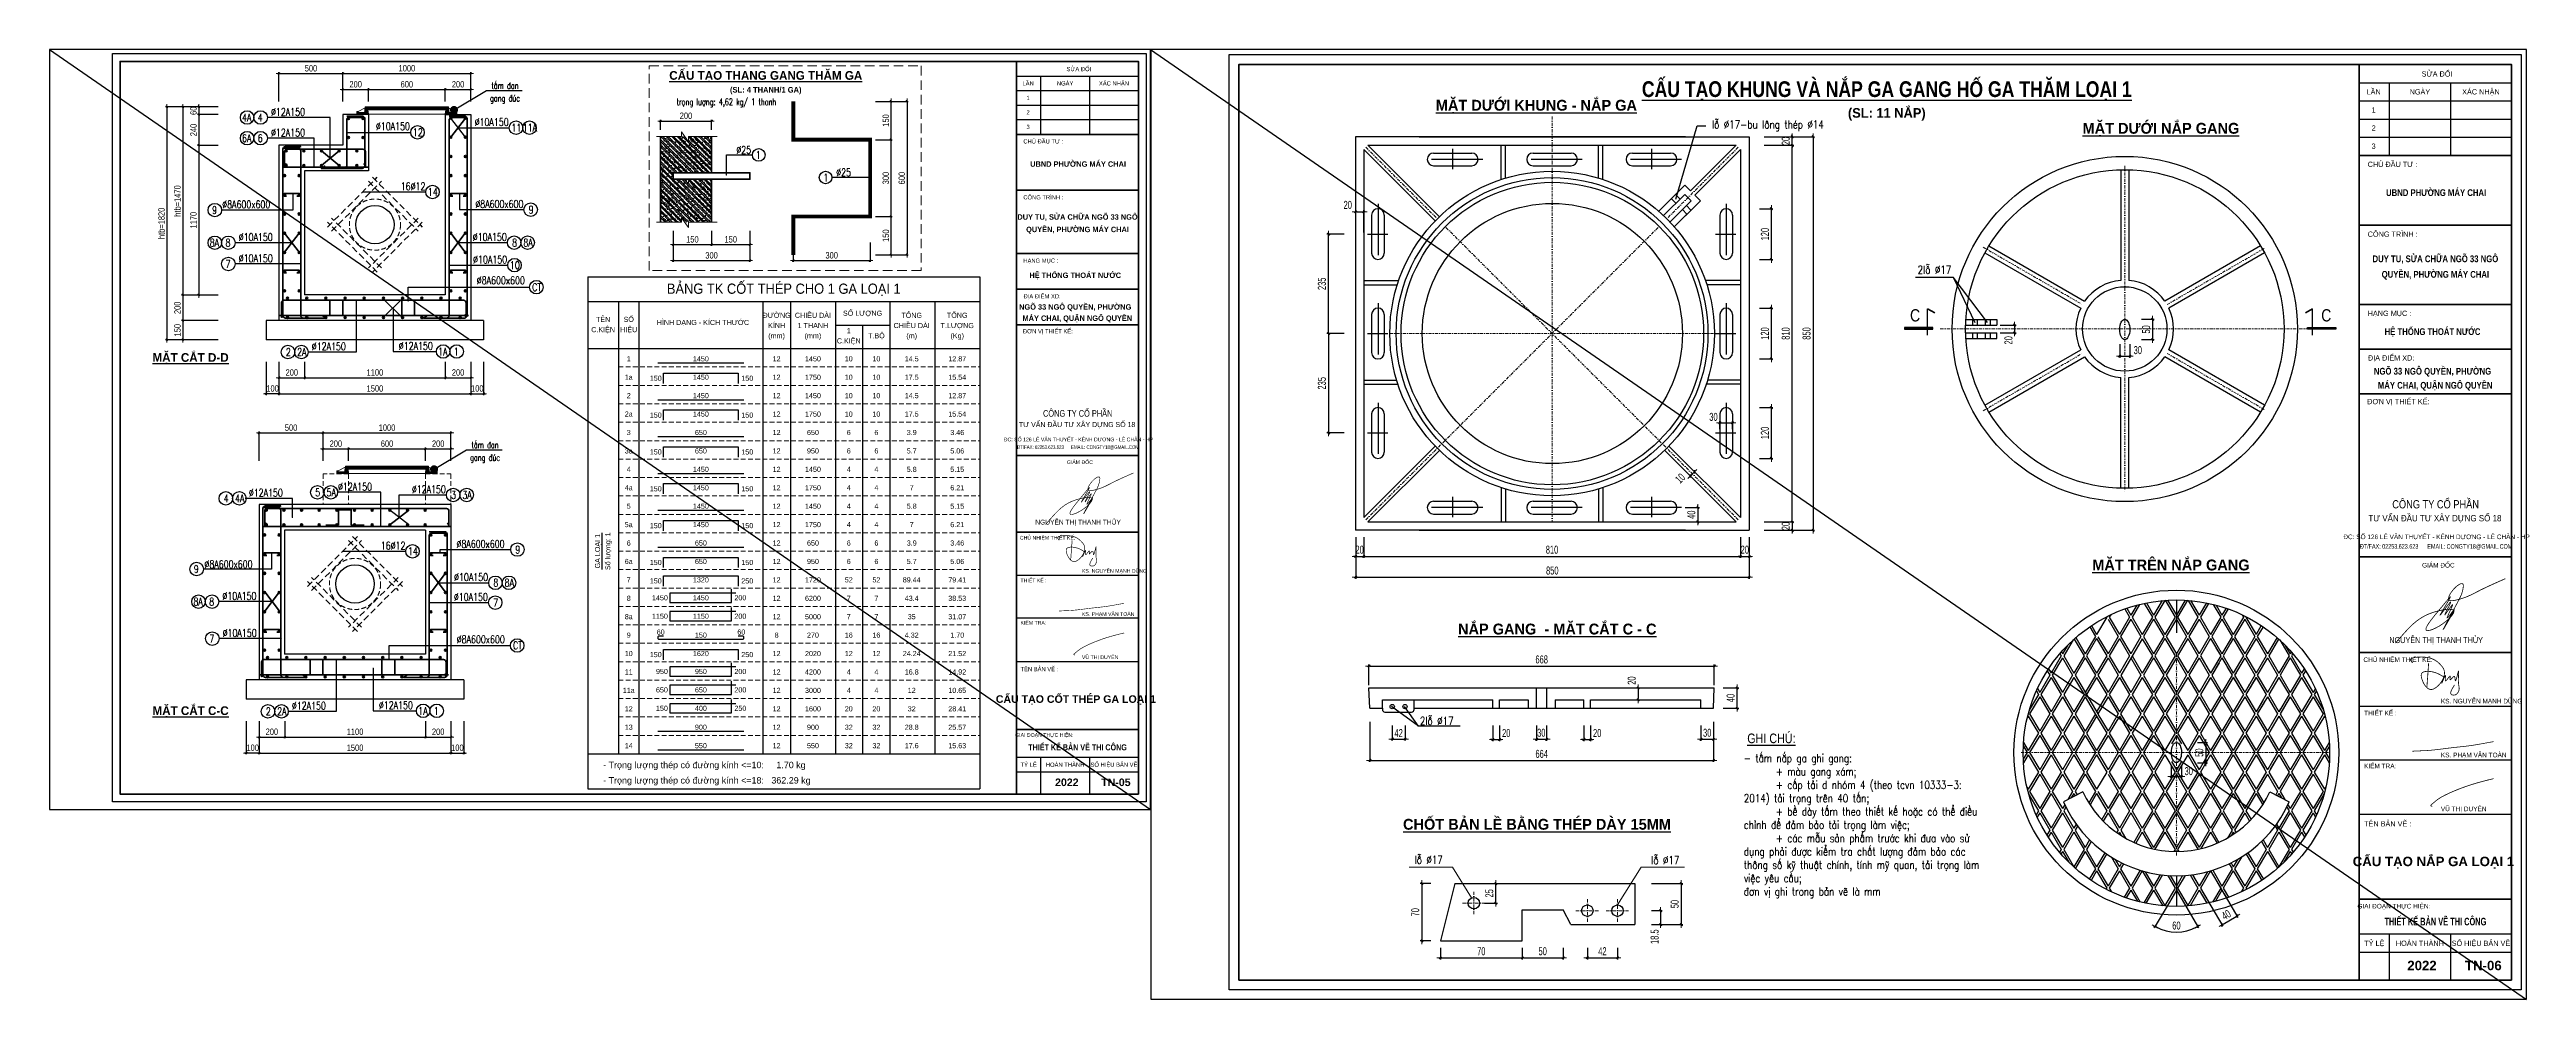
# Model space of a CAD drawing. Header units: inches. Extents: x 144032 to 217447, y 5454 to 57833.
# Drawn here: x 187200 to 206562, y 45318 to 52743 of the extents above; entities that cross this region are included whole.
import ezdxf
from ezdxf.enums import TextEntityAlignment as Align

# ---------------------------------------------------------------- set-up
doc = ezdxf.new("R2010")
doc.units = ezdxf.units.IN
doc.header["$MEASUREMENT"] = 0
for name, pattern in [('DASHDOT', [1, 0.5, -0.25, 0, -0.25]), ('DASHED', [0.75, 0.5, -0.25]), ('DASHED2', [0.375, 0.25, -0.125]), ('HIDDEN', [0.375, 0.25, -0.125])]:
    doc.linetypes.add(name, pattern=pattern)
for name, color, linetype in [('1', 1, 'Continuous'), ('2', 2, 'Continuous'), ('3', 3, 'Continuous'), ('4', 4, 'Continuous'), ('8', 8, 'Continuous'), ('9', 9, 'Continuous'), ('BT7-THAY', 7, 'Continuous'), ('Dam', 1, 'Continuous'), ('ENTTNTHIETKE1', 2, 'Continuous'), ('GHICHU', 7, 'Continuous'), ('HACTH', 8, 'Continuous'), ('KHUNGTEN', 5, 'Continuous'), ('MANH', 147, 'Continuous'), ('T.bao', 6, 'Continuous'), ('TXT', 5, 'Continuous')]:
    doc.layers.add(name, color=color, linetype=linetype)
for name, color, linetype, lineweight in [('2 - Text2', 2, 'Continuous', 20), ('43 - Net thay', 43, 'Continuous', 25), ('cat BT', 40, 'Continuous', 35), ('hatch', 67, 'Continuous', 9), ('ISO', 153, 'Continuous', 13), ('KICHTHUOC', 8, 'Continuous', 18), ('LC Dim', 8, 'Continuous', 18), ('LC Hatch', 252, 'Continuous', 9), ('LC ISO', 153, 'Continuous', 13), ('LC MANH DUT', 35, 'HIDDEN', 5), ('LC Net dam 1', 30, 'Continuous', 30), ('LC Net dam2', 6, 'Continuous', 40), ('LC Net manh', 9, 'Continuous', 5), ('LC Net thay', 7, 'Continuous', 25), ('LC Net truc', 79, 'DASHDOT', 13), ('LC Text1', 3, 'Continuous', 20), ('LC Text2', 7, 'Continuous', 25), ('net thay', 11, 'Continuous', 20), ('TEXT', 7, 'Continuous', 20), ('THEP', 1, 'Continuous', 35)]:
    doc.layers.add(name, color=color, linetype=linetype, lineweight=lineweight)
doc.layers.add('KCS_Plotter', color=11, linetype='Continuous', plot=False)
doc.styles.add('EG 1', font='')
doc.styles.add('Hoa', font='micross.ttf')
doc.styles.add('HOATBIF', font='hoatbif.shx', dxfattribs={"width": 0.7})
doc.styles.add('LC 1', font='')
doc.styles.add('LC 3', font='vnsimli.shx', dxfattribs={"width": 0.75})
doc.styles.add('LC3', font='', dxfattribs={"width": 0.8})
doc.styles.add('style1', font='')
doc.styles.add('T2', font='', dxfattribs={"width": 0.8})
doc.styles.add('Tenbanve', font='')
doc.styles.add('THANG2', font='')
doc.styles.add('THUONG', font='', dxfattribs={"height": 40})
doc.styles.add('VnAvantH-B', font='')
doc.styles.get('EG 1').set_extended_font_data('.VnAvantH', bold=True)
doc.styles.get('LC 1').set_extended_font_data('.VnAvantH', bold=True)
doc.styles.get('LC3').set_extended_font_data('.VnArialH', bold=True)
doc.styles.get('style1').set_extended_font_data('.VnAvantH')
doc.styles.get('T2').set_extended_font_data('.VnArialH')
doc.styles.get('Tenbanve').set_extended_font_data('.VnBlackH')
doc.styles.get('THANG2').set_extended_font_data('.VnHelvetInsH', bold=True)
doc.styles.get('THUONG').set_extended_font_data('.VnArial')
doc.styles.get('VnAvantH-B').set_extended_font_data('.VnAvantH', bold=True)
doc.dimstyles.new('1-100(1-25)', dxfattribs={"dimscale": 25, "dimtxt": 2.5, "dimasz": 0.35, "dimexe": 0.5, "dimexo": 0, "dimgap": 0.8, "dimtad": 1, "dimdec": 0, "dimzin": 0, "dimdsep": 46, "dimtxsty": 'HOATBIF', "dimblk1": 'DOT', "dimblk2": 'DOT', "dimsah": 1, "dimcen": -1, "dimdle": 1, "dimclrd": 256, "dimclre": 256, "dimclrt": 4, "dimadec": 3, "dimazin": 2, "dimtfac": 0.333333, "dimtdec": 0, "dimtix": 1, "dimtmove": 2, "dimatfit": 3, "dimldrblk": 'DOT', "dimfxl": 1, "dimtvp": 0.833333, "dimtolj": 1, "dimtzin": 0, "dimarcsym": 0})

# ---------------------------------------------------------------- blocks, each defined once
blk = doc.blocks.new('DOT')
at = {"layer": 'LC Dim'}
blk.add_line((-3, 0), (3, 0), dxfattribs=at)
at = {"layer": 'LC Dim', "color": 4}
blk.add_line((-1, -1), (1, 1), dxfattribs=at)
blk.add_lwpolyline([(0.5, 1), (-1, -0.5), (-0.5, -1), (1, 0.5)], close=True, dxfattribs=at)
blk = doc.blocks.new('*D228')
at = {"layer": 'Defpoints', "color": 0, "transparency": 16777216}
for p in [(198712, 45721), (199032, 45721), (199032, 45643)]:
    blk.add_point(p, dxfattribs=at)
at = {"layer": 'LC Dim', "lineweight": -2, "transparency": 16777216}
for p, q in [((198712, 45721), (198712, 45631)), ((199032, 45721), (199032, 45631)), ((198721, 45643), (199024, 45643))]:
    blk.add_line(p, q, dxfattribs=at)
at = {"layer": 'LC Dim', "lineweight": -2, "transparency": 16777216, "xscale": 8.75, "yscale": 8.75, "zscale": 8.75, "rotation": 180}
blk.add_blockref('DOT', (198712, 45643), dxfattribs=at)
at = {"layer": 'LC Dim', "lineweight": -2, "transparency": 16777216, "xscale": 8.75, "yscale": 8.75, "zscale": 8.75}
blk.add_blockref('DOT', (199032, 45643), dxfattribs=at)
at = {"layer": 'LC Dim', "color": 4, "transparency": 16777216, "insert": (198872, 45694), "char_height": 62.5, "attachment_point": 5, "style": 'HOATBIF'}
blk.add_mtext('\\A1;50', dxfattribs=at)
blk = doc.blocks.new('_Dot')
at = {"color": 0, "linetype": 'ByBlock', "lineweight": -2}
blk.add_line((-0.5, 0), (-1, 0), dxfattribs=at)
at = {"color": 0, "linetype": 'ByBlock', "const_width": 0.5}
blk.add_lwpolyline([(-0.25, 0, 1), (0.25, 0, 1)], format="xyb", close=True, dxfattribs=at)
blk = doc.blocks.new('*D229')
at = {"layer": 'Defpoints', "color": 0, "transparency": 16777216}
for p in [(204026, 46165), (204145, 46235), (204300, 45970)]:
    blk.add_point(p, dxfattribs=at)
at = {"layer": 'LC Dim', "lineweight": -2, "transparency": 16777216}
for p, q in [((204026, 46165), (204189, 45890)), ((204145, 46235), (204307, 45959)), ((204190, 45905), (204293, 45966))]:
    blk.add_line(p, q, dxfattribs=at)
at = {"layer": 'LC Dim', "lineweight": -2, "transparency": 16777216, "xscale": 8.75, "yscale": 8.75, "zscale": 8.75}
for p, rotation in [((204182, 45900), 210.4784700420352), ((204300, 45970), 30.47847004203517)]:
    blk.add_blockref('DOT', p, dxfattribs=dict(at, rotation=rotation))
at = {"layer": 'LC Dim', "color": 4, "transparency": 16777216, "insert": (204215, 45979), "char_height": 62.5, "attachment_point": 5, "rotation": 30.4785, "style": 'HOATBIF'}
blk.add_mtext('\\A1;40', dxfattribs=at)
blk = doc.blocks.new('*D230')
at = {"layer": 'Defpoints', "color": 0, "transparency": 16777216}
for p in [(203826, 46172), (203826, 46172), (203753, 46048), (203899, 46048), (203768, 45849)]:
    blk.add_point(p, dxfattribs=at)
at = {"layer": 'LC Dim', "lineweight": -2, "transparency": 16777216}
for p, q in [((203753, 46048), (203653, 45878)), ((203899, 46048), (203998, 45878))]:
    blk.add_line(p, q, dxfattribs=at)
blk.add_arc((203826, 46172), 328, 241.0503, 298.9497, dxfattribs=at)
at = {"layer": 'LC Dim', "lineweight": -2, "transparency": 16777216, "xscale": 8.75, "yscale": 8.75, "zscale": 8.75}
for p, rotation in [((203659, 45889), 150.2859234811568), ((203992, 45889), 29.71407652205695)]:
    blk.add_blockref('DOT', p, dxfattribs=dict(at, rotation=rotation))
at = {"layer": 'LC Dim', "color": 4, "transparency": 16777216, "insert": (203826, 45895), "char_height": 62.5, "attachment_point": 5, "rotation": 0, "style": 'HOATBIF'}
blk.add_mtext('\\A1;60', dxfattribs=at)
blk = doc.blocks.new('*D236')
at = {"layer": 'Defpoints', "color": 0, "transparency": 16777216}
for p in [(203786, 47143), (203865, 47143), (203865, 47061)]:
    blk.add_point(p, dxfattribs=at)
at = {"layer": 'LC Dim', "lineweight": -2, "transparency": 16777216}
for p, q in [((203786, 47143), (203786, 47048)), ((203795, 47061), (203856, 47061)), ((203865, 47143), (203865, 47048))]:
    blk.add_line(p, q, dxfattribs=at)
at = {"layer": 'LC Dim', "lineweight": -2, "transparency": 16777216, "xscale": 8.75, "yscale": 8.75, "zscale": 8.75, "rotation": 180}
blk.add_blockref('DOT', (203786, 47061), dxfattribs=at)
at = {"layer": 'LC Dim', "lineweight": -2, "transparency": 16777216, "xscale": 8.75, "yscale": 8.75, "zscale": 8.75}
blk.add_blockref('DOT', (203865, 47061), dxfattribs=at)
at = {"layer": 'LC Dim', "color": 4, "transparency": 16777216, "insert": (203922, 47102), "char_height": 62.5, "attachment_point": 5, "style": 'HOATBIF'}
blk.add_mtext('\\A1;30', dxfattribs=at)
blk = doc.blocks.new('*D237')
at = {"layer": 'Defpoints', "color": 0, "transparency": 16777216}
for p in [(203991, 47326), (203991, 47168), (204056, 47168)]:
    blk.add_point(p, dxfattribs=at)
at = {"layer": 'LC Dim', "lineweight": -2, "transparency": 16777216}
for p, q in [((203991, 47326), (204068, 47326)), ((204056, 47317), (204056, 47177)), ((203991, 47168), (204068, 47168))]:
    blk.add_line(p, q, dxfattribs=at)
at = {"layer": 'LC Dim', "lineweight": -2, "transparency": 16777216, "xscale": 8.75, "yscale": 8.75, "zscale": 8.75}
for p, rotation in [((204056, 47326), 90), ((204056, 47168), 270)]:
    blk.add_blockref('DOT', p, dxfattribs=dict(at, rotation=rotation))
at = {"layer": 'LC Dim', "color": 4, "transparency": 16777216, "insert": (204005, 47247), "char_height": 62.5, "attachment_point": 5, "rotation": 90, "style": 'HOATBIF'}
blk.add_mtext('\\A1;50', dxfattribs=at)
blk = doc.blocks.new('*D231')
at = {"layer": 'Defpoints', "color": 0, "transparency": 16777216}
for p in [(197997, 46223), (197927, 45775), (197997, 45775)]:
    blk.add_point(p, dxfattribs=at)
at = {"layer": 'LC Dim', "lineweight": -2, "transparency": 16777216}
for p, q in [((197997, 46223), (197915, 46223)), ((197927, 46215), (197927, 45784)), ((197997, 45775), (197915, 45775))]:
    blk.add_line(p, q, dxfattribs=at)
at = {"layer": 'LC Dim', "lineweight": -2, "transparency": 16777216, "xscale": 8.75, "yscale": 8.75, "zscale": 8.75}
for p, rotation in [((197927, 46223), 90), ((197927, 45775), 270)]:
    blk.add_blockref('DOT', p, dxfattribs=dict(at, rotation=rotation))
at = {"layer": 'LC Dim', "color": 4, "transparency": 16777216, "insert": (197876, 45999), "char_height": 62.5, "attachment_point": 5, "rotation": 90, "style": 'HOATBIF'}
blk.add_mtext('\\A1;70', dxfattribs=at)
blk = doc.blocks.new('*D232')
at = {"layer": 'Defpoints', "color": 0, "transparency": 16777216}
for p in [(203552, 50634), (203552, 50476), (203640, 50476)]:
    blk.add_point(p, dxfattribs=at)
at = {"layer": 'LC Dim', "lineweight": -2, "transparency": 16777216}
for p, q in [((203552, 50634), (203652, 50634)), ((203640, 50625), (203640, 50484)), ((203552, 50476), (203652, 50476))]:
    blk.add_line(p, q, dxfattribs=at)
at = {"layer": 'LC Dim', "lineweight": -2, "transparency": 16777216, "xscale": 8.75, "yscale": 8.75, "zscale": 8.75}
for p, rotation in [((203640, 50634), 90), ((203640, 50476), 270)]:
    blk.add_blockref('DOT', p, dxfattribs=dict(at, rotation=rotation))
at = {"layer": 'LC Dim', "color": 4, "transparency": 16777216, "insert": (203589, 50555), "char_height": 62.5, "attachment_point": 5, "rotation": 90, "style": 'HOATBIF'}
blk.add_mtext('\\A1;50', dxfattribs=at)
blk = doc.blocks.new('*D233')
at = {"layer": 'Defpoints', "color": 0, "transparency": 16777216}
for p in [(202449, 50589), (202449, 50528), (202561, 50528)]:
    blk.add_point(p, dxfattribs=at)
at = {"layer": 'LC Dim', "lineweight": -2, "transparency": 16777216}
for p, q in [((202449, 50589), (202574, 50589)), ((202561, 50580), (202561, 50537)), ((202449, 50528), (202574, 50528))]:
    blk.add_line(p, q, dxfattribs=at)
at = {"layer": 'LC Dim', "lineweight": -2, "transparency": 16777216, "xscale": 8.75, "yscale": 8.75, "zscale": 8.75}
for p, rotation in [((202561, 50589), 90), ((202561, 50528), 270)]:
    blk.add_blockref('DOT', p, dxfattribs=dict(at, rotation=rotation))
at = {"layer": 'LC Dim', "color": 4, "transparency": 16777216, "insert": (202513, 50470), "char_height": 62.5, "attachment_point": 5, "rotation": 90, "style": 'HOATBIF'}
blk.add_mtext('\\A1;20', dxfattribs=at)
blk = doc.blocks.new('*D234')
at = {"layer": 'Defpoints', "color": 0, "transparency": 16777216}
for p in [(203383, 50441), (203462, 50441), (203462, 50347)]:
    blk.add_point(p, dxfattribs=at)
at = {"layer": 'LC Dim', "lineweight": -2, "transparency": 16777216}
for p, q in [((203383, 50441), (203383, 50334)), ((203391, 50347), (203453, 50347)), ((203462, 50441), (203462, 50334))]:
    blk.add_line(p, q, dxfattribs=at)
at = {"layer": 'LC Dim', "lineweight": -2, "transparency": 16777216, "xscale": 8.75, "yscale": 8.75, "zscale": 8.75, "rotation": 180}
blk.add_blockref('DOT', (203383, 50347), dxfattribs=at)
at = {"layer": 'LC Dim', "lineweight": -2, "transparency": 16777216, "xscale": 8.75, "yscale": 8.75, "zscale": 8.75}
blk.add_blockref('DOT', (203462, 50347), dxfattribs=at)
at = {"layer": 'LC Dim', "color": 4, "transparency": 16777216, "insert": (203524, 50393), "char_height": 62.5, "attachment_point": 5, "style": 'HOATBIF'}
blk.add_mtext('\\A1;30', dxfattribs=at)
blk = doc.blocks.new('*D235')
at = {"layer": 'Defpoints', "color": 0, "transparency": 16777216}
for p in [(198072, 45721), (198712, 45721), (198712, 45643)]:
    blk.add_point(p, dxfattribs=at)
at = {"layer": 'LC Dim', "lineweight": -2, "transparency": 16777216}
for p, q in [((198072, 45721), (198072, 45631)), ((198712, 45721), (198712, 45631)), ((198081, 45643), (198704, 45643))]:
    blk.add_line(p, q, dxfattribs=at)
at = {"layer": 'LC Dim', "lineweight": -2, "transparency": 16777216, "xscale": 8.75, "yscale": 8.75, "zscale": 8.75, "rotation": 180}
blk.add_blockref('DOT', (198072, 45643), dxfattribs=at)
at = {"layer": 'LC Dim', "lineweight": -2, "transparency": 16777216, "xscale": 8.75, "yscale": 8.75, "zscale": 8.75}
blk.add_blockref('DOT', (198712, 45643), dxfattribs=at)
at = {"layer": 'LC Dim', "color": 4, "transparency": 16777216, "insert": (198392, 45694), "char_height": 62.5, "attachment_point": 5, "style": 'HOATBIF'}
blk.add_mtext('\\A1;70', dxfattribs=at)
blk = doc.blocks.new('*D246')
at = {"layer": 'Defpoints', "color": 0, "transparency": 16777216}
for p in [(198418, 46223), (198506, 46223), (198418, 46070)]:
    blk.add_point(p, dxfattribs=at)
at = {"layer": 'LC Dim', "lineweight": -2, "transparency": 16777216}
for p, q in [((198418, 46223), (198518, 46223)), ((198506, 46079), (198506, 46215)), ((198418, 46070), (198518, 46070))]:
    blk.add_line(p, q, dxfattribs=at)
at = {"layer": 'LC Dim', "lineweight": -2, "transparency": 16777216, "xscale": 8.75, "yscale": 8.75, "zscale": 8.75}
for p, rotation in [((198506, 46223), 90), ((198506, 46070), 270)]:
    blk.add_blockref('DOT', p, dxfattribs=dict(at, rotation=rotation))
at = {"layer": 'LC Dim', "color": 4, "transparency": 16777216, "insert": (198455, 46147), "char_height": 62.5, "attachment_point": 5, "rotation": 90, "style": 'HOATBIF'}
blk.add_mtext('\\A1;25', dxfattribs=at)
blk = doc.blocks.new('*D247')
at = {"layer": 'Defpoints', "color": 0, "transparency": 16777216}
for p in [(199722, 46223), (199722, 45903), (199955, 45903)]:
    blk.add_point(p, dxfattribs=at)
at = {"layer": 'LC Dim', "lineweight": -2, "transparency": 16777216}
for p, q in [((199722, 46223), (199967, 46223)), ((199955, 46215), (199955, 45912)), ((199722, 45903), (199967, 45903))]:
    blk.add_line(p, q, dxfattribs=at)
at = {"layer": 'LC Dim', "lineweight": -2, "transparency": 16777216, "xscale": 8.75, "yscale": 8.75, "zscale": 8.75}
for p, rotation in [((199955, 46223), 90), ((199955, 45903), 270)]:
    blk.add_blockref('DOT', p, dxfattribs=dict(at, rotation=rotation))
at = {"layer": 'LC Dim', "color": 4, "transparency": 16777216, "insert": (199904, 46063), "char_height": 62.5, "attachment_point": 5, "rotation": 90, "style": 'HOATBIF'}
blk.add_mtext('\\A1;50', dxfattribs=at)
blk = doc.blocks.new('*D248')
at = {"layer": 'Defpoints', "color": 0, "transparency": 16777216}
for p in [(199221, 45721), (199457, 45721), (199457, 45644)]:
    blk.add_point(p, dxfattribs=at)
at = {"layer": 'LC Dim', "lineweight": -2, "transparency": 16777216}
for p, q in [((199221, 45721), (199221, 45631)), ((199457, 45721), (199457, 45631)), ((199230, 45644), (199449, 45644))]:
    blk.add_line(p, q, dxfattribs=at)
at = {"layer": 'LC Dim', "lineweight": -2, "transparency": 16777216, "xscale": 8.75, "yscale": 8.75, "zscale": 8.75, "rotation": 180}
blk.add_blockref('DOT', (199221, 45644), dxfattribs=at)
at = {"layer": 'LC Dim', "lineweight": -2, "transparency": 16777216, "xscale": 8.75, "yscale": 8.75, "zscale": 8.75}
blk.add_blockref('DOT', (199457, 45644), dxfattribs=at)
at = {"layer": 'LC Dim', "color": 4, "transparency": 16777216, "insert": (199339, 45695), "char_height": 62.5, "attachment_point": 5, "style": 'HOATBIF'}
blk.add_mtext('\\A1;42', dxfattribs=at)
blk = doc.blocks.new('*D249')
at = {"layer": 'Defpoints', "color": 0, "transparency": 16777216}
for p in [(199722, 46012), (199722, 45903), (199794, 45903)]:
    blk.add_point(p, dxfattribs=at)
at = {"layer": 'LC Dim', "lineweight": -2, "transparency": 16777216}
for p, q in [((199722, 46012), (199806, 46012)), ((199722, 45903), (199806, 45903)), ((199794, 46003), (199794, 45912))]:
    blk.add_line(p, q, dxfattribs=at)
at = {"layer": 'LC Dim', "lineweight": -2, "transparency": 16777216, "xscale": 8.75, "yscale": 8.75, "zscale": 8.75}
for p, rotation in [((199794, 46012), 90), ((199794, 45903), 270)]:
    blk.add_blockref('DOT', p, dxfattribs=dict(at, rotation=rotation))
at = {"layer": 'LC Dim', "color": 4, "transparency": 16777216, "insert": (199747, 45808), "char_height": 62.5, "attachment_point": 5, "rotation": 90, "style": 'HOATBIF'}
blk.add_mtext('\\A1;18.5', dxfattribs=at)
blk = doc.blocks.new('*D250')
at = {"layer": 'Defpoints', "color": 0, "transparency": 16777216}
for p in [(200602, 52061), (200602, 48985), (200986, 48985)]:
    blk.add_point(p, dxfattribs=at)
at = {"layer": 'LC Dim', "lineweight": -2, "transparency": 16777216}
for p, q in [((200602, 52061), (200998, 52061)), ((200986, 52052), (200986, 48994)), ((200602, 48985), (200998, 48985))]:
    blk.add_line(p, q, dxfattribs=at)
at = {"layer": 'LC Dim', "lineweight": -2, "transparency": 16777216, "xscale": 8.75, "yscale": 8.75, "zscale": 8.75}
for p, rotation in [((200986, 52061), 90), ((200986, 48985), 270)]:
    blk.add_blockref('DOT', p, dxfattribs=dict(at, rotation=rotation))
at = {"layer": 'LC Dim', "color": 4, "transparency": 16777216, "insert": (200935, 50523), "char_height": 62.5, "attachment_point": 5, "rotation": 90, "style": 'HOATBIF'}
blk.add_mtext('\\A1;850', dxfattribs=at)
blk = doc.blocks.new('*D251')
at = {"layer": 'Defpoints', "color": 0, "transparency": 16777216}
for p in [(200602, 51995), (200823, 51995), (200602, 49051)]:
    blk.add_point(p, dxfattribs=at)
at = {"layer": 'LC Dim', "lineweight": -2, "transparency": 16777216}
for p, q in [((200602, 51995), (200836, 51995)), ((200823, 49060), (200823, 51986)), ((200602, 49051), (200836, 49051))]:
    blk.add_line(p, q, dxfattribs=at)
at = {"layer": 'LC Dim', "lineweight": -2, "transparency": 16777216, "xscale": 8.75, "yscale": 8.75, "zscale": 8.75}
for p, rotation in [((200823, 51995), 90), ((200823, 49051), 270)]:
    blk.add_blockref('DOT', p, dxfattribs=dict(at, rotation=rotation))
at = {"layer": 'LC Dim', "color": 4, "transparency": 16777216, "insert": (200772, 50523), "char_height": 62.5, "attachment_point": 5, "rotation": 90, "style": 'HOATBIF'}
blk.add_mtext('\\A1;810', dxfattribs=at)
blk = doc.blocks.new('*D252')
at = {"layer": 'Defpoints', "color": 0, "transparency": 16777216}
for p in [(197522, 47489), (200207, 47489), (200207, 47186)]:
    blk.add_point(p, dxfattribs=at)
at = {"layer": 'LC Dim', "lineweight": -2, "transparency": 16777216}
for p, q in [((197522, 47489), (197522, 47174)), ((200207, 47489), (200207, 47174)), ((197531, 47186), (200198, 47186))]:
    blk.add_line(p, q, dxfattribs=at)
at = {"layer": 'LC Dim', "lineweight": -2, "transparency": 16777216, "xscale": 8.75, "yscale": 8.75, "zscale": 8.75, "rotation": 180}
blk.add_blockref('DOT', (197522, 47186), dxfattribs=at)
at = {"layer": 'LC Dim', "lineweight": -2, "transparency": 16777216, "xscale": 8.75, "yscale": 8.75, "zscale": 8.75}
blk.add_blockref('DOT', (200207, 47186), dxfattribs=at)
at = {"layer": 'LC Dim', "color": 4, "transparency": 16777216, "insert": (198864, 47237), "char_height": 62.5, "attachment_point": 5, "style": 'HOATBIF'}
blk.add_mtext('\\A1;664', dxfattribs=at)
blk = doc.blocks.new('*D253')
at = {"layer": 'Defpoints', "color": 0, "transparency": 16777216}
for p in [(200213, 47924), (197514, 47774), (200213, 47774)]:
    blk.add_point(p, dxfattribs=at)
at = {"layer": 'LC Dim', "lineweight": -2, "transparency": 16777216}
for p, q in [((197514, 47774), (197514, 47936)), ((197523, 47924), (200205, 47924)), ((200213, 47774), (200213, 47936))]:
    blk.add_line(p, q, dxfattribs=at)
at = {"layer": 'LC Dim', "lineweight": -2, "transparency": 16777216, "xscale": 8.75, "yscale": 8.75, "zscale": 8.75, "rotation": 180}
blk.add_blockref('DOT', (197514, 47924), dxfattribs=at)
at = {"layer": 'LC Dim', "lineweight": -2, "transparency": 16777216, "xscale": 8.75, "yscale": 8.75, "zscale": 8.75}
blk.add_blockref('DOT', (200213, 47924), dxfattribs=at)
at = {"layer": 'LC Dim', "color": 4, "transparency": 16777216, "insert": (198864, 47975), "char_height": 62.5, "attachment_point": 5, "style": 'HOATBIF'}
blk.add_mtext('\\A1;668', dxfattribs=at)
blk = doc.blocks.new('*D254')
at = {"layer": 'Defpoints', "color": 0, "transparency": 16777216}
for p in [(200566, 49944), (200660, 49944), (200566, 49547)]:
    blk.add_point(p, dxfattribs=at)
at = {"layer": 'LC Dim', "lineweight": -2, "transparency": 16777216}
for p, q in [((200566, 49944), (200672, 49944)), ((200660, 49556), (200660, 49935)), ((200566, 49547), (200672, 49547))]:
    blk.add_line(p, q, dxfattribs=at)
at = {"layer": 'LC Dim', "lineweight": -2, "transparency": 16777216, "xscale": 8.75, "yscale": 8.75, "zscale": 8.75}
for p, rotation in [((200660, 49944), 90), ((200660, 49547), 270)]:
    blk.add_blockref('DOT', p, dxfattribs=dict(at, rotation=rotation))
at = {"layer": 'LC Dim', "color": 4, "transparency": 16777216, "insert": (200609, 49746), "char_height": 62.5, "attachment_point": 5, "rotation": 90, "style": 'HOATBIF'}
blk.add_mtext('\\A1;120', dxfattribs=at)
blk = doc.blocks.new('*D255')
at = {"layer": 'Defpoints', "color": 0, "transparency": 16777216}
for p in [(197473, 48930), (200417, 48930), (200417, 48781)]:
    blk.add_point(p, dxfattribs=at)
at = {"layer": 'LC Dim', "lineweight": -2, "transparency": 16777216}
for p, q in [((197473, 48930), (197473, 48769)), ((200417, 48930), (200417, 48769)), ((197482, 48781), (200408, 48781))]:
    blk.add_line(p, q, dxfattribs=at)
at = {"layer": 'LC Dim', "lineweight": -2, "transparency": 16777216, "xscale": 8.75, "yscale": 8.75, "zscale": 8.75, "rotation": 180}
blk.add_blockref('DOT', (197473, 48781), dxfattribs=at)
at = {"layer": 'LC Dim', "lineweight": -2, "transparency": 16777216, "xscale": 8.75, "yscale": 8.75, "zscale": 8.75}
blk.add_blockref('DOT', (200417, 48781), dxfattribs=at)
at = {"layer": 'LC Dim', "color": 4, "transparency": 16777216, "insert": (198945, 48833), "char_height": 62.5, "attachment_point": 5, "style": 'HOATBIF'}
blk.add_mtext('\\A1;810', dxfattribs=at)
blk = doc.blocks.new('*D256')
at = {"layer": 'Defpoints', "color": 0, "transparency": 16777216}
for p in [(197410, 48930), (200485, 48930), (200485, 48619)]:
    blk.add_point(p, dxfattribs=at)
at = {"layer": 'LC Dim', "lineweight": -2, "transparency": 16777216}
for p, q in [((197410, 48930), (197410, 48606)), ((200485, 48930), (200485, 48606)), ((197418, 48619), (200477, 48619))]:
    blk.add_line(p, q, dxfattribs=at)
at = {"layer": 'LC Dim', "lineweight": -2, "transparency": 16777216, "xscale": 8.75, "yscale": 8.75, "zscale": 8.75, "rotation": 180}
blk.add_blockref('DOT', (197410, 48619), dxfattribs=at)
at = {"layer": 'LC Dim', "lineweight": -2, "transparency": 16777216, "xscale": 8.75, "yscale": 8.75, "zscale": 8.75}
blk.add_blockref('DOT', (200485, 48619), dxfattribs=at)
at = {"layer": 'LC Dim', "color": 4, "transparency": 16777216, "insert": (198947, 48670), "char_height": 62.5, "attachment_point": 5, "style": 'HOATBIF'}
blk.add_mtext('\\A1;850', dxfattribs=at)
blk = doc.blocks.new('*D238')
at = {"layer": 'Defpoints', "color": 0, "transparency": 16777216}
for p in [(199987, 49162), (199987, 49051), (200085, 49051)]:
    blk.add_point(p, dxfattribs=at)
at = {"layer": 'LC Dim', "lineweight": -2, "transparency": 16777216}
for p, q in [((199987, 49162), (200098, 49162)), ((199987, 49051), (200098, 49051)), ((200085, 49171), (200085, 49179)), ((200085, 49162), (200085, 49051)), ((200085, 49042), (200085, 49034))]:
    blk.add_line(p, q, dxfattribs=at)
at = {"layer": 'LC Dim', "lineweight": -2, "transparency": 16777216, "xscale": 8.75, "yscale": 8.75, "zscale": 8.75}
for p, rotation in [((200085, 49162), 270), ((200085, 49051), 90)]:
    blk.add_blockref('DOT', p, dxfattribs=dict(at, rotation=rotation))
at = {"layer": 'LC Dim', "color": 4, "transparency": 16777216, "insert": (200034, 49107), "char_height": 62.5, "attachment_point": 5, "rotation": 90, "style": 'HOATBIF'}
blk.add_mtext('\\A1;40', dxfattribs=at)
blk = doc.blocks.new('*D239')
at = {"layer": 'Defpoints', "color": 0, "transparency": 16777216}
for p in [(197696, 47458), (197796, 47458), (197796, 47353)]:
    blk.add_point(p, dxfattribs=at)
at = {"layer": 'LC Dim', "lineweight": -2, "transparency": 16777216}
for p, q in [((197696, 47458), (197696, 47341)), ((197796, 47458), (197796, 47341)), ((197704, 47353), (197787, 47353))]:
    blk.add_line(p, q, dxfattribs=at)
at = {"layer": 'LC Dim', "lineweight": -2, "transparency": 16777216, "xscale": 8.75, "yscale": 8.75, "zscale": 8.75, "rotation": 180}
blk.add_blockref('DOT', (197696, 47353), dxfattribs=at)
at = {"layer": 'LC Dim', "lineweight": -2, "transparency": 16777216, "xscale": 8.75, "yscale": 8.75, "zscale": 8.75}
blk.add_blockref('DOT', (197796, 47353), dxfattribs=at)
at = {"layer": 'LC Dim', "color": 4, "transparency": 16777216, "insert": (197746, 47400), "char_height": 62.5, "attachment_point": 5, "style": 'HOATBIF'}
blk.add_mtext('\\A1;42', dxfattribs=at)
blk = doc.blocks.new('*D240')
at = {"layer": 'Defpoints', "color": 0, "transparency": 16777216}
for p in [(197319, 50523), (197198, 49746), (197319, 49746)]:
    blk.add_point(p, dxfattribs=at)
at = {"layer": 'LC Dim', "lineweight": -2, "transparency": 16777216}
for p, q in [((197319, 50523), (197185, 50523)), ((197198, 50514), (197198, 49754)), ((197319, 49746), (197185, 49746))]:
    blk.add_line(p, q, dxfattribs=at)
at = {"layer": 'LC Dim', "lineweight": -2, "transparency": 16777216, "xscale": 8.75, "yscale": 8.75, "zscale": 8.75}
for p, rotation in [((197198, 50523), 90), ((197198, 49746), 270)]:
    blk.add_blockref('DOT', p, dxfattribs=dict(at, rotation=rotation))
at = {"layer": 'LC Dim', "color": 4, "transparency": 16777216, "insert": (197146, 50134), "char_height": 62.5, "attachment_point": 5, "rotation": 90, "style": 'HOATBIF'}
blk.add_mtext('\\A1;235', dxfattribs=at)
blk = doc.blocks.new('*D241')
at = {"layer": 'Defpoints', "color": 0, "transparency": 16777216}
for p in [(200257, 49776), (200356, 49825), (200356, 49776)]:
    blk.add_point(p, dxfattribs=at)
at = {"layer": 'LC Dim', "lineweight": -2, "transparency": 16777216}
for p, q in [((200257, 49776), (200257, 49838)), ((200265, 49825), (200347, 49825)), ((200356, 49776), (200356, 49838))]:
    blk.add_line(p, q, dxfattribs=at)
at = {"layer": 'LC Dim', "lineweight": -2, "transparency": 16777216, "xscale": 8.75, "yscale": 8.75, "zscale": 8.75, "rotation": 180}
blk.add_blockref('DOT', (200257, 49825), dxfattribs=at)
at = {"layer": 'LC Dim', "lineweight": -2, "transparency": 16777216, "xscale": 8.75, "yscale": 8.75, "zscale": 8.75}
blk.add_blockref('DOT', (200356, 49825), dxfattribs=at)
at = {"layer": 'LC Dim', "color": 4, "transparency": 16777216, "insert": (200207, 49871), "char_height": 62.5, "attachment_point": 5, "style": 'HOATBIF'}
blk.add_mtext('\\A1;30', dxfattribs=at)
blk = doc.blocks.new('*D242')
at = {"layer": 'Defpoints', "color": 0, "transparency": 16777216}
for p in [(200284, 47753), (200392, 47753), (200284, 47594)]:
    blk.add_point(p, dxfattribs=at)
at = {"layer": 'LC Dim', "lineweight": -2, "transparency": 16777216}
for p, q in [((200284, 47753), (200404, 47753)), ((200392, 47603), (200392, 47745)), ((200284, 47594), (200404, 47594))]:
    blk.add_line(p, q, dxfattribs=at)
at = {"layer": 'LC Dim', "lineweight": -2, "transparency": 16777216, "xscale": 8.75, "yscale": 8.75, "zscale": 8.75}
for p, rotation in [((200392, 47753), 90), ((200392, 47594), 270)]:
    blk.add_blockref('DOT', p, dxfattribs=dict(at, rotation=rotation))
at = {"layer": 'LC Dim', "color": 4, "transparency": 16777216, "insert": (200341, 47674), "char_height": 62.5, "attachment_point": 5, "rotation": 90, "style": 'HOATBIF'}
blk.add_mtext('\\A1;40', dxfattribs=at)
blk = doc.blocks.new('*D243')
at = {"layer": 'Defpoints', "color": 0, "transparency": 16777216}
for p in [(200109, 47458), (200207, 47458), (200207, 47351)]:
    blk.add_point(p, dxfattribs=at)
at = {"layer": 'LC Dim', "lineweight": -2, "transparency": 16777216}
for p, q in [((200109, 47458), (200109, 47338)), ((200207, 47458), (200207, 47338)), ((200117, 47351), (200198, 47351))]:
    blk.add_line(p, q, dxfattribs=at)
at = {"layer": 'LC Dim', "lineweight": -2, "transparency": 16777216, "xscale": 8.75, "yscale": 8.75, "zscale": 8.75, "rotation": 180}
blk.add_blockref('DOT', (200109, 47351), dxfattribs=at)
at = {"layer": 'LC Dim', "lineweight": -2, "transparency": 16777216, "xscale": 8.75, "yscale": 8.75, "zscale": 8.75}
blk.add_blockref('DOT', (200207, 47351), dxfattribs=at)
at = {"layer": 'LC Dim', "color": 4, "transparency": 16777216, "insert": (200158, 47402), "char_height": 62.5, "attachment_point": 5, "style": 'HOATBIF'}
blk.add_mtext('\\A1;30', dxfattribs=at)
blk = doc.blocks.new('*D244')
at = {"layer": 'Defpoints', "color": 0, "transparency": 16777216}
for p in [(199194, 47458), (199245, 47458), (199245, 47350)]:
    blk.add_point(p, dxfattribs=at)
at = {"layer": 'LC Dim', "lineweight": -2, "transparency": 16777216}
for p, q in [((199194, 47458), (199194, 47337)), ((199245, 47458), (199245, 47337)), ((199185, 47350), (199176, 47350)), ((199194, 47350), (199245, 47350)), ((199254, 47350), (199263, 47350))]:
    blk.add_line(p, q, dxfattribs=at)
at = {"layer": 'LC Dim', "lineweight": -2, "transparency": 16777216, "xscale": 8.75, "yscale": 8.75, "zscale": 8.75}
blk.add_blockref('DOT', (199194, 47350), dxfattribs=at)
at = {"layer": 'LC Dim', "lineweight": -2, "transparency": 16777216, "xscale": 8.75, "yscale": 8.75, "zscale": 8.75, "rotation": 180}
blk.add_blockref('DOT', (199245, 47350), dxfattribs=at)
at = {"layer": 'LC Dim', "color": 4, "transparency": 16777216, "insert": (199298, 47400), "char_height": 62.5, "attachment_point": 5, "style": 'HOATBIF'}
blk.add_mtext('\\A1;20', dxfattribs=at)
blk = doc.blocks.new('*D245')
at = {"layer": 'Defpoints', "color": 0, "transparency": 16777216}
for p in [(199559, 47753), (199559, 47660), (199618, 47660)]:
    blk.add_point(p, dxfattribs=at)
at = {"layer": 'LC Dim', "lineweight": -2, "transparency": 16777216}
for p, q in [((199559, 47753), (199630, 47753)), ((199559, 47660), (199630, 47660)), ((199618, 47745), (199618, 47669))]:
    blk.add_line(p, q, dxfattribs=at)
at = {"layer": 'LC Dim', "lineweight": -2, "transparency": 16777216, "xscale": 8.75, "yscale": 8.75, "zscale": 8.75}
for p, rotation in [((199618, 47753), 90), ((199618, 47660), 270)]:
    blk.add_blockref('DOT', p, dxfattribs=dict(at, rotation=rotation))
at = {"layer": 'LC Dim', "color": 4, "transparency": 16777216, "insert": (199568, 47810), "char_height": 62.5, "attachment_point": 5, "rotation": 90, "style": 'HOATBIF'}
blk.add_mtext('\\A1;20', dxfattribs=at)
blk = doc.blocks.new('*D271')
at = {"layer": 'Defpoints', "color": 0, "transparency": 16777216}
for p in [(197410, 48930), (197473, 48930), (197473, 48781)]:
    blk.add_point(p, dxfattribs=at)
at = {"layer": 'LC Dim', "lineweight": -2, "transparency": 16777216}
for p, q in [((197410, 48930), (197410, 48769)), ((197473, 48930), (197473, 48769)), ((197401, 48781), (197392, 48781)), ((197410, 48781), (197473, 48781)), ((197482, 48781), (197491, 48781))]:
    blk.add_line(p, q, dxfattribs=at)
at = {"layer": 'LC Dim', "lineweight": -2, "transparency": 16777216, "xscale": 8.75, "yscale": 8.75, "zscale": 8.75}
blk.add_blockref('DOT', (197410, 48781), dxfattribs=at)
at = {"layer": 'LC Dim', "lineweight": -2, "transparency": 16777216, "xscale": 8.75, "yscale": 8.75, "zscale": 8.75, "rotation": 180}
blk.add_blockref('DOT', (197473, 48781), dxfattribs=at)
at = {"layer": 'LC Dim', "color": 4, "transparency": 16777216, "insert": (197441, 48833), "char_height": 62.5, "attachment_point": 5, "style": 'HOATBIF'}
blk.add_mtext('\\A1;20', dxfattribs=at)
blk = doc.blocks.new('*D272')
at = {"layer": 'Defpoints', "color": 0, "transparency": 16777216}
for p in [(200417, 48930), (200486, 48930), (200486, 48781)]:
    blk.add_point(p, dxfattribs=at)
at = {"layer": 'LC Dim', "lineweight": -2, "transparency": 16777216}
for p, q in [((200417, 48930), (200417, 48769)), ((200486, 48930), (200486, 48769)), ((200408, 48781), (200400, 48781)), ((200417, 48781), (200486, 48781)), ((200495, 48781), (200504, 48781))]:
    blk.add_line(p, q, dxfattribs=at)
at = {"layer": 'LC Dim', "lineweight": -2, "transparency": 16777216, "xscale": 8.75, "yscale": 8.75, "zscale": 8.75}
blk.add_blockref('DOT', (200417, 48781), dxfattribs=at)
at = {"layer": 'LC Dim', "lineweight": -2, "transparency": 16777216, "xscale": 8.75, "yscale": 8.75, "zscale": 8.75, "rotation": 180}
blk.add_blockref('DOT', (200486, 48781), dxfattribs=at)
at = {"layer": 'LC Dim', "color": 4, "transparency": 16777216, "insert": (200452, 48833), "char_height": 62.5, "attachment_point": 5, "style": 'HOATBIF'}
blk.add_mtext('\\A1;20', dxfattribs=at)
blk = doc.blocks.new('*D273')
at = {"layer": 'Defpoints', "color": 0, "transparency": 16777216}
for p in [(197198, 51300), (197319, 51300), (197319, 50523)]:
    blk.add_point(p, dxfattribs=at)
at = {"layer": 'LC Dim', "lineweight": -2, "transparency": 16777216}
for p, q in [((197319, 51300), (197185, 51300)), ((197198, 50532), (197198, 51291)), ((197319, 50523), (197185, 50523))]:
    blk.add_line(p, q, dxfattribs=at)
at = {"layer": 'LC Dim', "lineweight": -2, "transparency": 16777216, "xscale": 8.75, "yscale": 8.75, "zscale": 8.75}
for p, rotation in [((197198, 51300), 90), ((197198, 50523), 270)]:
    blk.add_blockref('DOT', p, dxfattribs=dict(at, rotation=rotation))
at = {"layer": 'LC Dim', "color": 4, "transparency": 16777216, "insert": (197146, 50912), "char_height": 62.5, "attachment_point": 5, "rotation": 90, "style": 'HOATBIF'}
blk.add_mtext('\\A1;235', dxfattribs=at)
blk = doc.blocks.new('*D274')
at = {"layer": 'Defpoints', "color": 0, "transparency": 16777216}
for p in [(197410, 51314), (197473, 51474), (197473, 51314)]:
    blk.add_point(p, dxfattribs=at)
at = {"layer": 'LC Dim', "lineweight": -2, "transparency": 16777216}
for p, q in [((197410, 51314), (197410, 51487)), ((197418, 51474), (197465, 51474)), ((197473, 51314), (197473, 51487))]:
    blk.add_line(p, q, dxfattribs=at)
at = {"layer": 'LC Dim', "lineweight": -2, "transparency": 16777216, "xscale": 8.75, "yscale": 8.75, "zscale": 8.75, "rotation": 180}
blk.add_blockref('DOT', (197410, 51474), dxfattribs=at)
at = {"layer": 'LC Dim', "lineweight": -2, "transparency": 16777216, "xscale": 8.75, "yscale": 8.75, "zscale": 8.75}
blk.add_blockref('DOT', (197473, 51474), dxfattribs=at)
at = {"layer": 'LC Dim', "color": 4, "transparency": 16777216, "insert": (197348, 51528), "char_height": 62.5, "attachment_point": 5, "style": 'HOATBIF'}
blk.add_mtext('\\A1;20', dxfattribs=at)
blk = doc.blocks.new('*D275')
at = {"layer": 'Defpoints', "color": 0, "transparency": 16777216}
for p in [(200051, 49384), (200059, 49442), (200084, 49417)]:
    blk.add_point(p, dxfattribs=at)
at = {"layer": 'LC Dim', "lineweight": -2, "transparency": 16777216}
for p, q in [((200020, 49403), (200014, 49397)), ((200051, 49384), (200018, 49418)), ((200026, 49409), (200059, 49442)), ((200084, 49417), (200050, 49451)), ((200065, 49448), (200071, 49454))]:
    blk.add_line(p, q, dxfattribs=at)
at = {"layer": 'LC Dim', "lineweight": -2, "transparency": 16777216, "xscale": 8.75, "yscale": 8.75, "zscale": 8.75}
for p, rotation in [((200026, 49409), 44.99999999997458), ((200059, 49442), 224.9999999999745)]:
    blk.add_blockref('DOT', p, dxfattribs=dict(at, rotation=rotation))
at = {"layer": 'LC Dim', "color": 4, "transparency": 16777216, "insert": (199947, 49391), "char_height": 62.5, "attachment_point": 5, "rotation": 45, "style": 'HOATBIF'}
blk.add_mtext('\\A1;10', dxfattribs=at)
blk = doc.blocks.new('*D276')
at = {"layer": 'Defpoints', "color": 0, "transparency": 16777216}
for p in [(200566, 50721), (200660, 50721), (200566, 50325)]:
    blk.add_point(p, dxfattribs=at)
at = {"layer": 'LC Dim', "lineweight": -2, "transparency": 16777216}
for p, q in [((200566, 50721), (200672, 50721)), ((200660, 50333), (200660, 50713)), ((200566, 50325), (200672, 50325))]:
    blk.add_line(p, q, dxfattribs=at)
at = {"layer": 'LC Dim', "lineweight": -2, "transparency": 16777216, "xscale": 8.75, "yscale": 8.75, "zscale": 8.75}
for p, rotation in [((200660, 50721), 90), ((200660, 50325), 270)]:
    blk.add_blockref('DOT', p, dxfattribs=dict(at, rotation=rotation))
at = {"layer": 'LC Dim', "color": 4, "transparency": 16777216, "insert": (200609, 50523), "char_height": 62.5, "attachment_point": 5, "rotation": 90, "style": 'HOATBIF'}
blk.add_mtext('\\A1;120', dxfattribs=at)
blk = doc.blocks.new('*D257')
at = {"layer": 'Defpoints', "color": 0, "transparency": 16777216}
for p in [(200566, 51499), (200660, 51499), (200566, 51102)]:
    blk.add_point(p, dxfattribs=at)
at = {"layer": 'LC Dim', "lineweight": -2, "transparency": 16777216}
for p, q in [((200566, 51499), (200672, 51499)), ((200660, 51111), (200660, 51490)), ((200566, 51102), (200672, 51102))]:
    blk.add_line(p, q, dxfattribs=at)
at = {"layer": 'LC Dim', "lineweight": -2, "transparency": 16777216, "xscale": 8.75, "yscale": 8.75, "zscale": 8.75}
for p, rotation in [((200660, 51499), 90), ((200660, 51102), 270)]:
    blk.add_blockref('DOT', p, dxfattribs=dict(at, rotation=rotation))
at = {"layer": 'LC Dim', "color": 4, "transparency": 16777216, "insert": (200609, 51300), "char_height": 62.5, "attachment_point": 5, "rotation": 90, "style": 'HOATBIF'}
blk.add_mtext('\\A1;120', dxfattribs=at)
blk = doc.blocks.new('*D258')
at = {"layer": 'Defpoints', "color": 0, "transparency": 16777216}
for p in [(200602, 49051), (200602, 48985), (200823, 48985)]:
    blk.add_point(p, dxfattribs=at)
at = {"layer": 'LC Dim', "lineweight": -2, "transparency": 16777216}
for p, q in [((200602, 49051), (200836, 49051)), ((200823, 49060), (200823, 49069)), ((200823, 49051), (200823, 48985)), ((200602, 48985), (200836, 48985)), ((200823, 48976), (200823, 48967))]:
    blk.add_line(p, q, dxfattribs=at)
at = {"layer": 'LC Dim', "lineweight": -2, "transparency": 16777216, "xscale": 8.75, "yscale": 8.75, "zscale": 8.75}
for p, rotation in [((200823, 49051), 270), ((200823, 48985), 90)]:
    blk.add_blockref('DOT', p, dxfattribs=dict(at, rotation=rotation))
at = {"layer": 'LC Dim', "color": 4, "transparency": 16777216, "insert": (200772, 49018), "char_height": 62.5, "attachment_point": 5, "rotation": 90, "style": 'HOATBIF'}
blk.add_mtext('\\A1;20', dxfattribs=at)
blk = doc.blocks.new('*D259')
at = {"layer": 'Defpoints', "color": 0, "transparency": 16777216}
for p in [(200602, 52061), (200602, 51995), (200823, 52061)]:
    blk.add_point(p, dxfattribs=at)
at = {"layer": 'LC Dim', "lineweight": -2, "transparency": 16777216}
for p, q in [((200602, 52061), (200836, 52061)), ((200602, 51995), (200836, 51995)), ((200823, 52070), (200823, 52078)), ((200823, 51995), (200823, 52061)), ((200823, 51986), (200823, 51977))]:
    blk.add_line(p, q, dxfattribs=at)
at = {"layer": 'LC Dim', "lineweight": -2, "transparency": 16777216, "xscale": 8.75, "yscale": 8.75, "zscale": 8.75}
for p, rotation in [((200823, 52061), 270), ((200823, 51995), 90)]:
    blk.add_blockref('DOT', p, dxfattribs=dict(at, rotation=rotation))
at = {"layer": 'LC Dim', "color": 4, "transparency": 16777216, "insert": (200772, 52028), "char_height": 62.5, "attachment_point": 5, "rotation": 90, "style": 'HOATBIF'}
blk.add_mtext('\\A1;20', dxfattribs=at)
blk = doc.blocks.new('*D260')
at = {"layer": 'Defpoints', "color": 0, "transparency": 16777216}
for p in [(198482, 47458), (198534, 47458), (198534, 47350)]:
    blk.add_point(p, dxfattribs=at)
at = {"layer": 'LC Dim', "lineweight": -2, "transparency": 16777216}
for p, q in [((198482, 47458), (198482, 47337)), ((198534, 47458), (198534, 47337)), ((198474, 47350), (198465, 47350)), ((198482, 47350), (198534, 47350)), ((198543, 47350), (198551, 47350))]:
    blk.add_line(p, q, dxfattribs=at)
at = {"layer": 'LC Dim', "lineweight": -2, "transparency": 16777216, "xscale": 8.75, "yscale": 8.75, "zscale": 8.75}
blk.add_blockref('DOT', (198482, 47350), dxfattribs=at)
at = {"layer": 'LC Dim', "lineweight": -2, "transparency": 16777216, "xscale": 8.75, "yscale": 8.75, "zscale": 8.75, "rotation": 180}
blk.add_blockref('DOT', (198534, 47350), dxfattribs=at)
at = {"layer": 'LC Dim', "color": 4, "transparency": 16777216, "insert": (198587, 47400), "char_height": 62.5, "attachment_point": 5, "style": 'HOATBIF'}
blk.add_mtext('\\A1;20', dxfattribs=at)
blk = doc.blocks.new('*D261')
at = {"layer": 'Defpoints', "color": 0, "transparency": 16777216}
for p in [(198824, 47458), (198903, 47458), (198903, 47351)]:
    blk.add_point(p, dxfattribs=at)
at = {"layer": 'LC Dim', "lineweight": -2, "transparency": 16777216}
for p, q in [((198824, 47458), (198824, 47338)), ((198903, 47458), (198903, 47338)), ((198833, 47351), (198895, 47351))]:
    blk.add_line(p, q, dxfattribs=at)
at = {"layer": 'LC Dim', "lineweight": -2, "transparency": 16777216, "xscale": 8.75, "yscale": 8.75, "zscale": 8.75, "rotation": 180}
blk.add_blockref('DOT', (198824, 47351), dxfattribs=at)
at = {"layer": 'LC Dim', "lineweight": -2, "transparency": 16777216, "xscale": 8.75, "yscale": 8.75, "zscale": 8.75}
blk.add_blockref('DOT', (198903, 47351), dxfattribs=at)
at = {"layer": 'LC Dim', "color": 4, "transparency": 16777216, "insert": (198861, 47402), "char_height": 62.5, "attachment_point": 5, "style": 'HOATBIF'}
blk.add_mtext('\\A1;30', dxfattribs=at)
blk = doc.blocks.new('*D262')
at = {"layer": 'Defpoints', "color": 0, "transparency": 16777216}
for p in [(192075, 51327), (192375, 51327), (192375, 51218)]:
    blk.add_point(p, dxfattribs=at)
at = {"layer": 'LC Dim', "lineweight": -2, "transparency": 16777216}
for p, q in [((192075, 51327), (192075, 51208)), ((192375, 51327), (192375, 51208)), ((192082, 51218), (192368, 51218))]:
    blk.add_line(p, q, dxfattribs=at)
at = {"layer": 'LC Dim', "lineweight": -2, "transparency": 16777216, "xscale": 7, "yscale": 7, "zscale": 7, "rotation": 180}
blk.add_blockref('DOT', (192075, 51218), dxfattribs=at)
at = {"layer": 'LC Dim', "lineweight": -2, "transparency": 16777216, "xscale": 7, "yscale": 7, "zscale": 7}
blk.add_blockref('DOT', (192375, 51218), dxfattribs=at)
at = {"layer": 'LC Dim', "color": 4, "transparency": 16777216, "insert": (192225, 51259), "char_height": 50, "attachment_point": 5, "style": 'HOATBIF'}
blk.add_mtext('\\A1;150', dxfattribs=at)
blk = doc.blocks.new('*D263')
at = {"layer": 'Defpoints', "color": 0, "transparency": 16777216}
for p in [(192375, 51327), (192675, 51327), (192675, 51218)]:
    blk.add_point(p, dxfattribs=at)
at = {"layer": 'LC Dim', "lineweight": -2, "transparency": 16777216}
for p, q in [((192375, 51327), (192375, 51208)), ((192675, 51327), (192675, 51208)), ((192382, 51218), (192668, 51218))]:
    blk.add_line(p, q, dxfattribs=at)
at = {"layer": 'LC Dim', "lineweight": -2, "transparency": 16777216, "xscale": 7, "yscale": 7, "zscale": 7, "rotation": 180}
blk.add_blockref('DOT', (192375, 51218), dxfattribs=at)
at = {"layer": 'LC Dim', "lineweight": -2, "transparency": 16777216, "xscale": 7, "yscale": 7, "zscale": 7}
blk.add_blockref('DOT', (192675, 51218), dxfattribs=at)
at = {"layer": 'LC Dim', "color": 4, "transparency": 16777216, "insert": (192525, 51259), "char_height": 50, "attachment_point": 5, "style": 'HOATBIF'}
blk.add_mtext('\\A1;150', dxfattribs=at)
blk = doc.blocks.new('*D264')
at = {"layer": 'Defpoints', "color": 0, "transparency": 16777216}
for p in [(192075, 51327), (192675, 51327), (192675, 51093)]:
    blk.add_point(p, dxfattribs=at)
at = {"layer": 'LC Dim', "lineweight": -2, "transparency": 16777216}
for p, q in [((192075, 51327), (192075, 51083)), ((192675, 51327), (192675, 51083)), ((192082, 51093), (192668, 51093))]:
    blk.add_line(p, q, dxfattribs=at)
at = {"layer": 'LC Dim', "lineweight": -2, "transparency": 16777216, "xscale": 7, "yscale": 7, "zscale": 7, "rotation": 180}
blk.add_blockref('DOT', (192075, 51093), dxfattribs=at)
at = {"layer": 'LC Dim', "lineweight": -2, "transparency": 16777216, "xscale": 7, "yscale": 7, "zscale": 7}
blk.add_blockref('DOT', (192675, 51093), dxfattribs=at)
at = {"layer": 'LC Dim', "color": 4, "transparency": 16777216, "insert": (192375, 51134), "char_height": 50, "attachment_point": 5, "style": 'HOATBIF'}
blk.add_mtext('\\A1;300', dxfattribs=at)
blk = doc.blocks.new('*D265')
at = {"layer": 'Defpoints', "color": 0, "transparency": 16777216}
for p in [(191975, 52115), (192375, 52184), (192375, 52115)]:
    blk.add_point(p, dxfattribs=at)
at = {"layer": 'LC Dim', "lineweight": -2, "transparency": 16777216}
for p, q in [((191975, 52115), (191975, 52194)), ((191982, 52184), (192368, 52184)), ((192375, 52115), (192375, 52194))]:
    blk.add_line(p, q, dxfattribs=at)
at = {"layer": 'LC Dim', "lineweight": -2, "transparency": 16777216, "xscale": 7, "yscale": 7, "zscale": 7, "rotation": 180}
blk.add_blockref('DOT', (191975, 52184), dxfattribs=at)
at = {"layer": 'LC Dim', "lineweight": -2, "transparency": 16777216, "xscale": 7, "yscale": 7, "zscale": 7}
blk.add_blockref('DOT', (192375, 52184), dxfattribs=at)
at = {"layer": 'LC Dim', "color": 4, "transparency": 16777216, "insert": (192175, 52225), "char_height": 50, "attachment_point": 5, "style": 'HOATBIF'}
blk.add_mtext('\\A1;200', dxfattribs=at)
blk = doc.blocks.new('*D266')
at = {"layer": 'Defpoints', "color": 0, "transparency": 16777216}
for p in [(193657, 51438), (193778, 51438), (193657, 51138)]:
    blk.add_point(p, dxfattribs=at)
at = {"layer": 'LC Dim', "lineweight": -2, "transparency": 16777216}
for p, q in [((193657, 51438), (193788, 51438)), ((193778, 51145), (193778, 51431)), ((193657, 51138), (193788, 51138))]:
    blk.add_line(p, q, dxfattribs=at)
at = {"layer": 'LC Dim', "lineweight": -2, "transparency": 16777216, "xscale": 7, "yscale": 7, "zscale": 7}
for p, rotation in [((193778, 51438), 90), ((193778, 51138), 270)]:
    blk.add_blockref('DOT', p, dxfattribs=dict(at, rotation=rotation))
at = {"layer": 'LC Dim', "color": 4, "transparency": 16777216, "insert": (193737, 51288), "char_height": 50, "attachment_point": 5, "rotation": 90, "style": 'HOATBIF'}
blk.add_mtext('\\A1;150', dxfattribs=at)
blk = doc.blocks.new('*D267')
at = {"layer": 'Defpoints', "color": 0, "transparency": 16777216}
for p in [(193657, 52038), (193778, 52038), (193657, 51438)]:
    blk.add_point(p, dxfattribs=at)
at = {"layer": 'LC Dim', "lineweight": -2, "transparency": 16777216}
for p, q in [((193657, 52038), (193788, 52038)), ((193778, 51445), (193778, 52031)), ((193657, 51438), (193788, 51438))]:
    blk.add_line(p, q, dxfattribs=at)
at = {"layer": 'LC Dim', "lineweight": -2, "transparency": 16777216, "xscale": 7, "yscale": 7, "zscale": 7}
for p, rotation in [((193778, 52038), 90), ((193778, 51438), 270)]:
    blk.add_blockref('DOT', p, dxfattribs=dict(at, rotation=rotation))
at = {"layer": 'LC Dim', "color": 4, "transparency": 16777216, "insert": (193737, 51738), "char_height": 50, "attachment_point": 5, "rotation": 90, "style": 'HOATBIF'}
blk.add_mtext('\\A1;300', dxfattribs=at)
blk = doc.blocks.new('*D268')
at = {"layer": 'Defpoints', "color": 0, "transparency": 16777216}
for p in [(193657, 52338), (193778, 52338), (193657, 52038)]:
    blk.add_point(p, dxfattribs=at)
at = {"layer": 'LC Dim', "lineweight": -2, "transparency": 16777216}
for p, q in [((193657, 52338), (193788, 52338)), ((193778, 52045), (193778, 52331)), ((193657, 52038), (193788, 52038))]:
    blk.add_line(p, q, dxfattribs=at)
at = {"layer": 'LC Dim', "lineweight": -2, "transparency": 16777216, "xscale": 7, "yscale": 7, "zscale": 7}
for p, rotation in [((193778, 52338), 90), ((193778, 52038), 270)]:
    blk.add_blockref('DOT', p, dxfattribs=dict(at, rotation=rotation))
at = {"layer": 'LC Dim', "color": 4, "transparency": 16777216, "insert": (193737, 52188), "char_height": 50, "attachment_point": 5, "rotation": 90, "style": 'HOATBIF'}
blk.add_mtext('\\A1;150', dxfattribs=at)
blk = doc.blocks.new('*D269')
at = {"layer": 'Defpoints', "color": 0, "transparency": 16777216}
for p in [(193657, 52338), (193657, 51138), (193903, 51138)]:
    blk.add_point(p, dxfattribs=at)
at = {"layer": 'LC Dim', "lineweight": -2, "transparency": 16777216}
for p, q in [((193657, 52338), (193913, 52338)), ((193903, 52331), (193903, 51145)), ((193657, 51138), (193913, 51138))]:
    blk.add_line(p, q, dxfattribs=at)
at = {"layer": 'LC Dim', "lineweight": -2, "transparency": 16777216, "xscale": 7, "yscale": 7, "zscale": 7}
for p, rotation in [((193903, 52338), 90), ((193903, 51138), 270)]:
    blk.add_blockref('DOT', p, dxfattribs=dict(at, rotation=rotation))
at = {"layer": 'LC Dim', "color": 4, "transparency": 16777216, "insert": (193862, 51738), "char_height": 50, "attachment_point": 5, "rotation": 90, "style": 'HOATBIF'}
blk.add_mtext('\\A1;600', dxfattribs=at)
blk = doc.blocks.new('*D270')
at = {"layer": 'Defpoints', "color": 0, "transparency": 16777216}
for p in [(193014, 51235), (193614, 51235), (193614, 51093)]:
    blk.add_point(p, dxfattribs=at)
at = {"layer": 'LC Dim', "lineweight": -2, "transparency": 16777216}
for p, q in [((193014, 51235), (193014, 51083)), ((193614, 51235), (193614, 51083)), ((193021, 51093), (193607, 51093))]:
    blk.add_line(p, q, dxfattribs=at)
at = {"layer": 'LC Dim', "lineweight": -2, "transparency": 16777216, "xscale": 7, "yscale": 7, "zscale": 7, "rotation": 180}
blk.add_blockref('DOT', (193014, 51093), dxfattribs=at)
at = {"layer": 'LC Dim', "lineweight": -2, "transparency": 16777216, "xscale": 7, "yscale": 7, "zscale": 7}
blk.add_blockref('DOT', (193614, 51093), dxfattribs=at)
at = {"layer": 'LC Dim', "color": 4, "transparency": 16777216, "insert": (193314, 51134), "char_height": 50, "attachment_point": 5, "style": 'HOATBIF'}
blk.add_mtext('\\A1;300', dxfattribs=at)
blk = doc.blocks.new('*U459')
at = {"layer": 'THEP', "ltscale": 0.2}
blk.add_hatch(color=256, dxfattribs=at).paths.add_polyline_path([(0, -8, 1), (0, 8, 1)])
blk.add_circle((0, 0), 8, dxfattribs=at)
blk = doc.blocks.new('*U460')
at = {"layer": 'LC Hatch', "color": 0, "linetype": 'ByBlock', "lineweight": -2, "transparency": 16777216}
for p in [(0, 150), (0, 0), (150, 150), (150, 0), (300, 150), (300, 0), (450, 150), (450, 0), (600, 150), (600, 0), (750, 150), (750, 0), (900, 150), (900, 0), (1050, 150), (1050, 0), (1200, 150), (1200, 0), (1350, 150), (1350, 0)]:
    blk.add_blockref('*U459', p, dxfattribs=at)
blk = doc.blocks.new('*U462')
at = {"layer": 'THEP', "ltscale": 0.2}
blk.add_hatch(color=256, dxfattribs=at).paths.add_polyline_path([(0, -8, 1), (0, 8, 1)])
blk.add_circle((0, 0), 8, dxfattribs=at)
blk = doc.blocks.new('*U461')
at = {"layer": 'LC Hatch', "color": 0, "linetype": 'ByBlock', "lineweight": -2, "transparency": 16777216}
for p in [(0, 115), (0, 0), (138, 115), (138, 0), (276, 115), (276, 0), (414, 115), (414, 0), (552, 115), (552, 0)]:
    blk.add_blockref('*U462', p, dxfattribs=at)
blk = doc.blocks.new('*U464')
at = {"layer": 'THEP', "ltscale": 0.2}
blk.add_hatch(color=256, dxfattribs=at).paths.add_polyline_path([(0, -8, 1), (0, 8, 1)])
blk.add_circle((0, 0), 8, dxfattribs=at)
blk = doc.blocks.new('*U463')
at = {"layer": 'LC Hatch', "color": 0, "linetype": 'ByBlock', "lineweight": -2, "transparency": 16777216}
for p in [(0, 115), (0, 0), (138, 115), (138, 0), (276, 115), (276, 0), (414, 115), (414, 0), (552, 115), (552, 0), (690, 115), (690, 0), (828, 115), (828, 0), (966, 115), (966, 0), (1104, 115), (1104, 0), (1242, 115), (1242, 0)]:
    blk.add_blockref('*U464', p, dxfattribs=at)
blk = doc.blocks.new('TIEUDE2')
at = {"layer": 'LC Text2', "color": 7, "style": 'LC 1'}
blk.add_attdef('%%UTIªU§Ò', text='', height=3.5, dxfattribs=at).set_placement((0, 0), align=Align.BOTTOM_CENTER)
blk.add_attdef('TL', text='', height=2.2, dxfattribs=at).set_placement((0, -1.8), align=Align.TOP_CENTER)
blk = doc.blocks.new('*D483')
at = {"layer": 'Defpoints', "color": 0, "transparency": 16777216}
for p in [(188993.49998, 50303), (189193.49998, 50303), (189193.49998, 50177.5)]:
    blk.add_point(p, dxfattribs=at)
at = {"layer": 'LC Dim', "lineweight": -2, "transparency": 16777216}
for p, q in [((188993.49998, 50303), (188993.49998, 50167.5)), ((189000.49998, 50177.5), (189186.49998, 50177.5)), ((189193.49998, 50303), (189193.49998, 50167.5))]:
    blk.add_line(p, q, dxfattribs=at)
at = {"layer": 'LC Dim', "lineweight": -2, "transparency": 16777216, "xscale": 7, "yscale": 7, "zscale": 7, "rotation": 180}
blk.add_blockref('DOT', (188993.49998, 50177.5), dxfattribs=at)
at = {"layer": 'LC Dim', "lineweight": -2, "transparency": 16777216, "xscale": 7, "yscale": 7, "zscale": 7}
blk.add_blockref('DOT', (189193.49998, 50177.5), dxfattribs=at)
at = {"layer": 'LC Dim', "color": 4, "transparency": 16777216, "insert": (189093.49998, 50218.5), "char_height": 50, "attachment_point": 5, "style": 'HOATBIF'}
blk.add_mtext('\\A1;200', dxfattribs=at)
blk = doc.blocks.new('*D484')
at = {"layer": 'Defpoints', "color": 0, "transparency": 16777216}
for p in [(189193.49998, 50303), (190293.49998, 50303), (190293.49998, 50177.5)]:
    blk.add_point(p, dxfattribs=at)
at = {"layer": 'LC Dim', "lineweight": -2, "transparency": 16777216}
for p, q in [((189193.49998, 50303), (189193.49998, 50167.5)), ((189200.49998, 50177.5), (190286.49998, 50177.5)), ((190293.49998, 50303), (190293.49998, 50167.5))]:
    blk.add_line(p, q, dxfattribs=at)
at = {"layer": 'LC Dim', "lineweight": -2, "transparency": 16777216, "xscale": 7, "yscale": 7, "zscale": 7, "rotation": 180}
blk.add_blockref('DOT', (189193.49998, 50177.5), dxfattribs=at)
at = {"layer": 'LC Dim', "lineweight": -2, "transparency": 16777216, "xscale": 7, "yscale": 7, "zscale": 7}
blk.add_blockref('DOT', (190293.49998, 50177.5), dxfattribs=at)
at = {"layer": 'LC Dim', "color": 4, "transparency": 16777216, "insert": (189743.49998, 50218.5), "char_height": 50, "attachment_point": 5, "style": 'HOATBIF'}
blk.add_mtext('\\A1;1100', dxfattribs=at)
blk = doc.blocks.new('*D485')
at = {"layer": 'Defpoints', "color": 0, "transparency": 16777216}
for p in [(190293.49998, 50303), (190493.49998, 50303), (190493.49998, 50177.5)]:
    blk.add_point(p, dxfattribs=at)
at = {"layer": 'LC Dim', "lineweight": -2, "transparency": 16777216}
for p, q in [((190293.49998, 50303), (190293.49998, 50167.5)), ((190300.49998, 50177.5), (190486.49998, 50177.5)), ((190493.49998, 50303), (190493.49998, 50167.5))]:
    blk.add_line(p, q, dxfattribs=at)
at = {"layer": 'LC Dim', "lineweight": -2, "transparency": 16777216, "xscale": 7, "yscale": 7, "zscale": 7, "rotation": 180}
blk.add_blockref('DOT', (190293.49998, 50177.5), dxfattribs=at)
at = {"layer": 'LC Dim', "lineweight": -2, "transparency": 16777216, "xscale": 7, "yscale": 7, "zscale": 7}
blk.add_blockref('DOT', (190493.49998, 50177.5), dxfattribs=at)
at = {"layer": 'LC Dim', "color": 4, "transparency": 16777216, "insert": (190393.49998, 50218.5), "char_height": 50, "attachment_point": 5, "style": 'HOATBIF'}
blk.add_mtext('\\A1;200', dxfattribs=at)
blk = doc.blocks.new('*D486')
at = {"layer": 'Defpoints', "color": 0, "transparency": 16777216}
for p in [(188993.49998, 50303), (190493.49998, 50303), (190493.49998, 50052.5)]:
    blk.add_point(p, dxfattribs=at)
at = {"layer": 'LC Dim', "lineweight": -2, "transparency": 16777216}
for p, q in [((188993.49998, 50303), (188993.49998, 50042.5)), ((190493.49998, 50303), (190493.49998, 50042.5)), ((189000.49998, 50052.5), (190486.49998, 50052.5))]:
    blk.add_line(p, q, dxfattribs=at)
at = {"layer": 'LC Dim', "lineweight": -2, "transparency": 16777216, "xscale": 7, "yscale": 7, "zscale": 7, "rotation": 180}
blk.add_blockref('DOT', (188993.49998, 50052.5), dxfattribs=at)
at = {"layer": 'LC Dim', "lineweight": -2, "transparency": 16777216, "xscale": 7, "yscale": 7, "zscale": 7}
blk.add_blockref('DOT', (190493.49998, 50052.5), dxfattribs=at)
at = {"layer": 'LC Dim', "color": 4, "transparency": 16777216, "insert": (189743.49998, 50093.5), "char_height": 50, "attachment_point": 5, "style": 'HOATBIF'}
blk.add_mtext('\\A1;1500', dxfattribs=at)
blk = doc.blocks.new('*D487')
at = {"layer": 'Defpoints', "color": 0, "transparency": 16777216}
for p in [(188893.49998, 50303), (188993.49998, 50303), (188893.49998, 50052.5)]:
    blk.add_point(p, dxfattribs=at)
at = {"layer": 'LC Dim', "lineweight": -2, "transparency": 16777216}
for p, q in [((188893.49998, 50303), (188893.49998, 50042.5)), ((188993.49998, 50303), (188993.49998, 50042.5)), ((188886.49998, 50052.5), (188879.49998, 50052.5)), ((188993.49998, 50052.5), (188893.49998, 50052.5)), ((189000.49998, 50052.5), (189007.49998, 50052.5))]:
    blk.add_line(p, q, dxfattribs=at)
at = {"layer": 'LC Dim', "lineweight": -2, "transparency": 16777216, "xscale": 7, "yscale": 7, "zscale": 7}
blk.add_blockref('DOT', (188893.49998, 50052.5), dxfattribs=at)
at = {"layer": 'LC Dim', "lineweight": -2, "transparency": 16777216, "xscale": 7, "yscale": 7, "zscale": 7, "rotation": 180}
blk.add_blockref('DOT', (188993.49998, 50052.5), dxfattribs=at)
at = {"layer": 'LC Dim', "color": 4, "transparency": 16777216, "insert": (188943.49998, 50093.5), "char_height": 50, "attachment_point": 5, "style": 'HOATBIF'}
blk.add_mtext('\\A1;100', dxfattribs=at)
blk = doc.blocks.new('*D488')
at = {"layer": 'Defpoints', "color": 0, "transparency": 16777216}
for p in [(190493.49998, 50303), (190593.49998, 50303), (190593.49998, 50052.5)]:
    blk.add_point(p, dxfattribs=at)
at = {"layer": 'LC Dim', "lineweight": -2, "transparency": 16777216}
for p, q in [((190493.49998, 50303), (190493.49998, 50042.5)), ((190593.49998, 50303), (190593.49998, 50042.5)), ((190486.49998, 50052.5), (190479.49998, 50052.5)), ((190493.49998, 50052.5), (190593.49998, 50052.5)), ((190600.49998, 50052.5), (190607.49998, 50052.5))]:
    blk.add_line(p, q, dxfattribs=at)
at = {"layer": 'LC Dim', "lineweight": -2, "transparency": 16777216, "xscale": 7, "yscale": 7, "zscale": 7}
blk.add_blockref('DOT', (190493.49998, 50052.5), dxfattribs=at)
at = {"layer": 'LC Dim', "lineweight": -2, "transparency": 16777216, "xscale": 7, "yscale": 7, "zscale": 7, "rotation": 180}
blk.add_blockref('DOT', (190593.49998, 50052.5), dxfattribs=at)
at = {"layer": 'LC Dim', "color": 4, "transparency": 16777216, "insert": (190543.49998, 50093.5), "char_height": 50, "attachment_point": 5, "style": 'HOATBIF'}
blk.add_mtext('\\A1;100', dxfattribs=at)
blk = doc.blocks.new('*D489')
at = {"layer": 'Defpoints', "color": 0, "transparency": 16777216}
for p in [(188518, 52294), (188366, 52234), (188518, 52234)]:
    blk.add_point(p, dxfattribs=at)
at = {"layer": 'LC Dim', "lineweight": -2, "transparency": 16777216}
for p, q in [((188518, 52294), (188356, 52294)), ((188366, 52301), (188366, 52308)), ((188366, 52294), (188366, 52234)), ((188518, 52234), (188356, 52234)), ((188366, 52227), (188366, 52220))]:
    blk.add_line(p, q, dxfattribs=at)
at = {"layer": 'LC Dim', "lineweight": -2, "transparency": 16777216, "xscale": 7, "yscale": 7, "zscale": 7}
for p, rotation in [((188366, 52294), 270), ((188366, 52234), 90)]:
    blk.add_blockref('DOT', p, dxfattribs=dict(at, rotation=rotation))
at = {"layer": 'LC Dim', "color": 4, "transparency": 16777216, "insert": (188325, 52264), "char_height": 50, "attachment_point": 5, "rotation": 90, "style": 'HOATBIF'}
blk.add_mtext('\\A1;60', dxfattribs=at)
blk = doc.blocks.new('*D490')
at = {"layer": 'Defpoints', "color": 0, "transparency": 16777216}
for p in [(188518, 52234), (188366, 51994), (188518, 51994)]:
    blk.add_point(p, dxfattribs=at)
at = {"layer": 'LC Dim', "lineweight": -2, "transparency": 16777216}
for p, q in [((188518, 52234), (188356, 52234)), ((188366, 52227), (188366, 52001)), ((188518, 51994), (188356, 51994))]:
    blk.add_line(p, q, dxfattribs=at)
at = {"layer": 'LC Dim', "lineweight": -2, "transparency": 16777216, "xscale": 7, "yscale": 7, "zscale": 7}
for p, rotation in [((188366, 52234), 90), ((188366, 51994), 270)]:
    blk.add_blockref('DOT', p, dxfattribs=dict(at, rotation=rotation))
at = {"layer": 'LC Dim', "color": 4, "transparency": 16777216, "insert": (188325, 52114), "char_height": 50, "attachment_point": 5, "rotation": 90, "style": 'HOATBIF'}
blk.add_mtext('\\A1;240', dxfattribs=at)
blk = doc.blocks.new('*D491')
at = {"layer": 'Defpoints', "color": 0, "transparency": 16777216}
for p in [(188518, 51994), (188366, 50824), (188518, 50824)]:
    blk.add_point(p, dxfattribs=at)
at = {"layer": 'LC Dim', "lineweight": -2, "transparency": 16777216}
for p, q in [((188518, 51994), (188356, 51994)), ((188366, 51987), (188366, 50831)), ((188518, 50824), (188356, 50824))]:
    blk.add_line(p, q, dxfattribs=at)
at = {"layer": 'LC Dim', "lineweight": -2, "transparency": 16777216, "xscale": 7, "yscale": 7, "zscale": 7}
for p, rotation in [((188366, 51994), 90), ((188366, 50824), 270)]:
    blk.add_blockref('DOT', p, dxfattribs=dict(at, rotation=rotation))
at = {"layer": 'LC Dim', "color": 4, "transparency": 16777216, "insert": (188325, 51409), "char_height": 50, "attachment_point": 5, "rotation": 90, "style": 'HOATBIF'}
blk.add_mtext('\\A1;1170', dxfattribs=at)
blk = doc.blocks.new('*D492')
at = {"layer": 'Defpoints', "color": 0, "transparency": 16777216}
for p in [(188518, 50824), (188241, 50624), (188518, 50624)]:
    blk.add_point(p, dxfattribs=at)
at = {"layer": 'LC Dim', "lineweight": -2, "transparency": 16777216}
for p, q in [((188518, 50824), (188231, 50824)), ((188241, 50817), (188241, 50631)), ((188518, 50624), (188231, 50624))]:
    blk.add_line(p, q, dxfattribs=at)
at = {"layer": 'LC Dim', "lineweight": -2, "transparency": 16777216, "xscale": 7, "yscale": 7, "zscale": 7}
for p, rotation in [((188241, 50824), 90), ((188241, 50624), 270)]:
    blk.add_blockref('DOT', p, dxfattribs=dict(at, rotation=rotation))
at = {"layer": 'LC Dim', "color": 4, "transparency": 16777216, "insert": (188200, 50724), "char_height": 50, "attachment_point": 5, "rotation": 90, "style": 'HOATBIF'}
blk.add_mtext('\\A1;200', dxfattribs=at)
blk = doc.blocks.new('*D493')
at = {"layer": 'Defpoints', "color": 0, "transparency": 16777216}
for p in [(188518, 52294), (188241, 50824), (188518, 50824)]:
    blk.add_point(p, dxfattribs=at)
at = {"layer": 'LC Dim', "lineweight": -2, "transparency": 16777216}
for p, q in [((188518, 52294), (188231, 52294)), ((188241, 52287), (188241, 50831)), ((188518, 50824), (188231, 50824))]:
    blk.add_line(p, q, dxfattribs=at)
at = {"layer": 'LC Dim', "lineweight": -2, "transparency": 16777216, "xscale": 7, "yscale": 7, "zscale": 7}
for p, rotation in [((188241, 52294), 90), ((188241, 50824), 270)]:
    blk.add_blockref('DOT', p, dxfattribs=dict(at, rotation=rotation))
at = {"layer": 'LC Dim', "color": 4, "transparency": 16777216, "insert": (188200, 51559), "char_height": 50, "attachment_point": 5, "rotation": 90, "style": 'HOATBIF'}
blk.add_mtext('\\A1;htb=1470', dxfattribs=at)
blk = doc.blocks.new('*D494')
at = {"layer": 'Defpoints', "color": 0, "transparency": 16777216}
for p in [(188518, 50624), (188241, 50474), (188518, 50474)]:
    blk.add_point(p, dxfattribs=at)
at = {"layer": 'LC Dim', "lineweight": -2, "transparency": 16777216}
for p, q in [((188518, 50624), (188231, 50624)), ((188241, 50617), (188241, 50481)), ((188518, 50474), (188231, 50474))]:
    blk.add_line(p, q, dxfattribs=at)
at = {"layer": 'LC Dim', "lineweight": -2, "transparency": 16777216, "xscale": 7, "yscale": 7, "zscale": 7}
for p, rotation in [((188241, 50624), 90), ((188241, 50474), 270)]:
    blk.add_blockref('DOT', p, dxfattribs=dict(at, rotation=rotation))
at = {"layer": 'LC Dim', "color": 4, "transparency": 16777216, "insert": (188200, 50549), "char_height": 50, "attachment_point": 5, "rotation": 90, "style": 'HOATBIF'}
blk.add_mtext('\\A1;150', dxfattribs=at)
blk = doc.blocks.new('*D495')
at = {"layer": 'Defpoints', "color": 0, "transparency": 16777216}
for p in [(188518, 52294), (188116, 50474), (188518, 50474)]:
    blk.add_point(p, dxfattribs=at)
at = {"layer": 'LC Dim', "lineweight": -2, "transparency": 16777216}
for p, q in [((188518, 52294), (188106, 52294)), ((188116, 52287), (188116, 50481)), ((188518, 50474), (188106, 50474))]:
    blk.add_line(p, q, dxfattribs=at)
at = {"layer": 'LC Dim', "lineweight": -2, "transparency": 16777216, "xscale": 7, "yscale": 7, "zscale": 7}
for p, rotation in [((188116, 52294), 90), ((188116, 50474), 270)]:
    blk.add_blockref('DOT', p, dxfattribs=dict(at, rotation=rotation))
at = {"layer": 'LC Dim', "color": 4, "transparency": 16777216, "insert": (188075, 51384), "char_height": 50, "attachment_point": 5, "rotation": 90, "style": 'HOATBIF'}
blk.add_mtext('\\A1;htb=1820', dxfattribs=at)
blk = doc.blocks.new('*D496')
at = {"layer": 'Defpoints', "color": 0, "transparency": 16777216}
for p in [(189493.49998, 52555), (188993.49998, 52336.5), (189493.49998, 52336.5)]:
    blk.add_point(p, dxfattribs=at)
at = {"layer": 'LC Dim', "lineweight": -2, "transparency": 16777216}
for p, q in [((188993.49998, 52336.5), (188993.49998, 52565)), ((189000.49998, 52555), (189486.49998, 52555)), ((189493.49998, 52336.5), (189493.49998, 52565))]:
    blk.add_line(p, q, dxfattribs=at)
at = {"layer": 'LC Dim', "lineweight": -2, "transparency": 16777216, "xscale": 7, "yscale": 7, "zscale": 7, "rotation": 180}
blk.add_blockref('DOT', (188993.49998, 52555), dxfattribs=at)
at = {"layer": 'LC Dim', "lineweight": -2, "transparency": 16777216, "xscale": 7, "yscale": 7, "zscale": 7}
blk.add_blockref('DOT', (189493.49998, 52555), dxfattribs=at)
at = {"layer": 'LC Dim', "color": 4, "transparency": 16777216, "insert": (189243.49998, 52596), "char_height": 50, "attachment_point": 5, "style": 'HOATBIF'}
blk.add_mtext('\\A1;500', dxfattribs=at)
blk = doc.blocks.new('*D497')
at = {"layer": 'Defpoints', "color": 0, "transparency": 16777216}
for p in [(189493, 52336), (189693, 52430), (189693, 52336)]:
    blk.add_point(p, dxfattribs=at)
at = {"layer": 'LC Dim', "lineweight": -2, "transparency": 16777216}
for p, q in [((189493, 52336), (189493, 52440)), ((189500, 52430), (189686, 52430)), ((189693, 52336), (189693, 52440))]:
    blk.add_line(p, q, dxfattribs=at)
at = {"layer": 'LC Dim', "lineweight": -2, "transparency": 16777216, "xscale": 7, "yscale": 7, "zscale": 7, "rotation": 180}
blk.add_blockref('DOT', (189493, 52430), dxfattribs=at)
at = {"layer": 'LC Dim', "lineweight": -2, "transparency": 16777216, "xscale": 7, "yscale": 7, "zscale": 7}
blk.add_blockref('DOT', (189693, 52430), dxfattribs=at)
at = {"layer": 'LC Dim', "color": 4, "transparency": 16777216, "insert": (189593, 52471), "char_height": 50, "attachment_point": 5, "style": 'HOATBIF'}
blk.add_mtext('\\A1;200', dxfattribs=at)
blk = doc.blocks.new('*D498')
at = {"layer": 'Defpoints', "color": 0, "transparency": 16777216}
for p in [(189693, 52336), (190293, 52430), (190293, 52336)]:
    blk.add_point(p, dxfattribs=at)
at = {"layer": 'LC Dim', "lineweight": -2, "transparency": 16777216}
for p, q in [((189693, 52336), (189693, 52440)), ((189700, 52430), (190286, 52430)), ((190293, 52336), (190293, 52440))]:
    blk.add_line(p, q, dxfattribs=at)
at = {"layer": 'LC Dim', "lineweight": -2, "transparency": 16777216, "xscale": 7, "yscale": 7, "zscale": 7, "rotation": 180}
blk.add_blockref('DOT', (189693, 52430), dxfattribs=at)
at = {"layer": 'LC Dim', "lineweight": -2, "transparency": 16777216, "xscale": 7, "yscale": 7, "zscale": 7}
blk.add_blockref('DOT', (190293, 52430), dxfattribs=at)
at = {"layer": 'LC Dim', "color": 4, "transparency": 16777216, "insert": (189993, 52471), "char_height": 50, "attachment_point": 5, "style": 'HOATBIF'}
blk.add_mtext('\\A1;600', dxfattribs=at)
blk = doc.blocks.new('*D499')
at = {"layer": 'Defpoints', "color": 0, "transparency": 16777216}
for p in [(190293.49998, 52336.5), (190493.49998, 52430), (190493.49998, 52336.5)]:
    blk.add_point(p, dxfattribs=at)
at = {"layer": 'LC Dim', "lineweight": -2, "transparency": 16777216}
for p, q in [((190293.49998, 52336.5), (190293.49998, 52440)), ((190300.49998, 52430), (190486.49998, 52430)), ((190493.49998, 52336.5), (190493.49998, 52440))]:
    blk.add_line(p, q, dxfattribs=at)
at = {"layer": 'LC Dim', "lineweight": -2, "transparency": 16777216, "xscale": 7, "yscale": 7, "zscale": 7, "rotation": 180}
blk.add_blockref('DOT', (190293.49998, 52430), dxfattribs=at)
at = {"layer": 'LC Dim', "lineweight": -2, "transparency": 16777216, "xscale": 7, "yscale": 7, "zscale": 7}
blk.add_blockref('DOT', (190493.49998, 52430), dxfattribs=at)
at = {"layer": 'LC Dim', "color": 4, "transparency": 16777216, "insert": (190393.49998, 52471), "char_height": 50, "attachment_point": 5, "style": 'HOATBIF'}
blk.add_mtext('\\A1;200', dxfattribs=at)
blk = doc.blocks.new('*D500')
at = {"layer": 'Defpoints', "color": 0, "transparency": 16777216}
for p in [(190493.49998, 52555), (189493.49998, 52336.5), (190493.49998, 52336.5)]:
    blk.add_point(p, dxfattribs=at)
at = {"layer": 'LC Dim', "lineweight": -2, "transparency": 16777216}
for p, q in [((189493.49998, 52336.5), (189493.49998, 52565)), ((189500.49998, 52555), (190486.49998, 52555)), ((190493.49998, 52336.5), (190493.49998, 52565))]:
    blk.add_line(p, q, dxfattribs=at)
at = {"layer": 'LC Dim', "lineweight": -2, "transparency": 16777216, "xscale": 7, "yscale": 7, "zscale": 7, "rotation": 180}
blk.add_blockref('DOT', (189493.49998, 52555), dxfattribs=at)
at = {"layer": 'LC Dim', "lineweight": -2, "transparency": 16777216, "xscale": 7, "yscale": 7, "zscale": 7}
blk.add_blockref('DOT', (190493.49998, 52555), dxfattribs=at)
at = {"layer": 'LC Dim', "color": 4, "transparency": 16777216, "insert": (189993.49998, 52596), "char_height": 50, "attachment_point": 5, "style": 'HOATBIF'}
blk.add_mtext('\\A1;1000', dxfattribs=at)
blk = doc.blocks.new('*U475')
at = {"layer": 'THEP', "ltscale": 0.2}
for points in [[(-57, -8, 1), (-57, 8, 1)], [(57, -8, 1), (57, 8, 1)]]:
    blk.add_hatch(color=256, dxfattribs=at).paths.add_polyline_path(points)
for centre in [(-57, 0), (57, 0)]:
    blk.add_circle(centre, 8, dxfattribs=at)
blk = doc.blocks.new('*U476')
at = {"layer": 'HACTH', "color": 0, "linetype": 'ByBlock', "lineweight": -2, "transparency": 16777216}
for p in [(0, 900), (0, 750), (0, 600), (0, 450), (0, 300), (0, 150), (0, 0)]:
    blk.add_blockref('*U475', p, dxfattribs=at)
blk = doc.blocks.new('*U481')
at = {"layer": 'LC Net dam2', "ltscale": 0.2}
blk.add_lwpolyline([(-40, -10), (-57, -10, -1), (-57, 10), (57, 10, -1), (57, -10), (40, -10)], format="xyb", dxfattribs=at)
blk = doc.blocks.new('*U482')
at = {"layer": 'LC Dim', "color": 0, "linetype": 'ByBlock', "lineweight": -2, "transparency": 16777216}
for p in [(0, 600), (0, 0)]:
    blk.add_blockref('*U481', p, dxfattribs=at)
blk = doc.blocks.new('*U477')
at = {"layer": 'THEP', "ltscale": 0.2}
for points in [[(-57, -8, 1), (-57, 8, 1)], [(57, -8, 1), (57, 8, 1)]]:
    blk.add_hatch(color=256, dxfattribs=at).paths.add_polyline_path(points)
for centre in [(-57, 0), (57, 0)]:
    blk.add_circle(centre, 8, dxfattribs=at)
blk = doc.blocks.new('*U478')
at = {"layer": 'HACTH', "color": 0, "linetype": 'ByBlock', "lineweight": -2, "transparency": 16777216}
for p in [(0, 1350), (0, 1200), (0, 1050), (0, 900), (0, 750), (0, 600), (0, 450), (0, 300), (0, 150), (0, 0)]:
    blk.add_blockref('*U477', p, dxfattribs=at)
blk = doc.blocks.new('*U479')
at = {"layer": 'LC Net dam2', "ltscale": 0.2}
blk.add_lwpolyline([(-40, -10), (-57, -10, -1), (-57, 10), (57, 10, -1), (57, -10), (40, -10)], format="xyb", dxfattribs=at)
blk = doc.blocks.new('*U480')
at = {"layer": 'LC Dim', "color": 0, "linetype": 'ByBlock', "lineweight": -2, "transparency": 16777216}
for p in [(0, 600), (0, 0)]:
    blk.add_blockref('*U479', p, dxfattribs=at)
blk = doc.blocks.new('*U473')
at = {"layer": 'THEP', "ltscale": 0.2}
for points in [[(-57, -8, 1), (-57, 8, 1)], [(57, -8, 1), (57, 8, 1)]]:
    blk.add_hatch(color=256, dxfattribs=at).paths.add_polyline_path(points)
for centre in [(-57, 0), (57, 0)]:
    blk.add_circle(centre, 8, dxfattribs=at)
blk = doc.blocks.new('*U474')
at = {"layer": 'HACTH', "color": 0, "linetype": 'ByBlock', "lineweight": -2, "transparency": 16777216}
for p in [(0, 150), (0, 0)]:
    blk.add_blockref('*U473', p, dxfattribs=at)
blk = doc.blocks.new('*D507')
at = {"layer": 'Defpoints', "color": 0, "transparency": 16777216}
for p in [(189338, 49746), (188838, 49528), (189338, 49528)]:
    blk.add_point(p, dxfattribs=at)
at = {"layer": 'LC Dim', "lineweight": -2, "transparency": 16777216}
for p, q in [((188838, 49528), (188838, 49756)), ((188845, 49746), (189331, 49746)), ((189338, 49528), (189338, 49756))]:
    blk.add_line(p, q, dxfattribs=at)
at = {"layer": 'LC Dim', "lineweight": -2, "transparency": 16777216, "xscale": 7, "yscale": 7, "zscale": 7, "rotation": 180}
blk.add_blockref('DOT', (188838, 49746), dxfattribs=at)
at = {"layer": 'LC Dim', "lineweight": -2, "transparency": 16777216, "xscale": 7, "yscale": 7, "zscale": 7}
blk.add_blockref('DOT', (189338, 49746), dxfattribs=at)
at = {"layer": 'LC Dim', "color": 4, "transparency": 16777216, "insert": (189088, 49787), "char_height": 50, "attachment_point": 5, "style": 'HOATBIF'}
blk.add_mtext('\\A1;500', dxfattribs=at)
blk = doc.blocks.new('*D508')
at = {"layer": 'Defpoints', "color": 0, "transparency": 16777216}
for p in [(189538, 49621), (189338, 49528), (189538, 49528)]:
    blk.add_point(p, dxfattribs=at)
at = {"layer": 'LC Dim', "lineweight": -2, "transparency": 16777216}
for p, q in [((189338, 49528), (189338, 49631)), ((189345, 49621), (189531, 49621)), ((189538, 49528), (189538, 49631))]:
    blk.add_line(p, q, dxfattribs=at)
at = {"layer": 'LC Dim', "lineweight": -2, "transparency": 16777216, "xscale": 7, "yscale": 7, "zscale": 7, "rotation": 180}
blk.add_blockref('DOT', (189338, 49621), dxfattribs=at)
at = {"layer": 'LC Dim', "lineweight": -2, "transparency": 16777216, "xscale": 7, "yscale": 7, "zscale": 7}
blk.add_blockref('DOT', (189538, 49621), dxfattribs=at)
at = {"layer": 'LC Dim', "color": 4, "transparency": 16777216, "insert": (189438, 49662), "char_height": 50, "attachment_point": 5, "style": 'HOATBIF'}
blk.add_mtext('\\A1;200', dxfattribs=at)
blk = doc.blocks.new('*D509')
at = {"layer": 'Defpoints', "color": 0, "transparency": 16777216}
for p in [(190138, 49621), (189538, 49528), (190138, 49528)]:
    blk.add_point(p, dxfattribs=at)
at = {"layer": 'LC Dim', "lineweight": -2, "transparency": 16777216}
for p, q in [((189538, 49528), (189538, 49631)), ((189545, 49621), (190131, 49621)), ((190138, 49528), (190138, 49631))]:
    blk.add_line(p, q, dxfattribs=at)
at = {"layer": 'LC Dim', "lineweight": -2, "transparency": 16777216, "xscale": 7, "yscale": 7, "zscale": 7, "rotation": 180}
blk.add_blockref('DOT', (189538, 49621), dxfattribs=at)
at = {"layer": 'LC Dim', "lineweight": -2, "transparency": 16777216, "xscale": 7, "yscale": 7, "zscale": 7}
blk.add_blockref('DOT', (190138, 49621), dxfattribs=at)
at = {"layer": 'LC Dim', "color": 4, "transparency": 16777216, "insert": (189838, 49662), "char_height": 50, "attachment_point": 5, "style": 'HOATBIF'}
blk.add_mtext('\\A1;600', dxfattribs=at)
blk = doc.blocks.new('*D510')
at = {"layer": 'Defpoints', "color": 0, "transparency": 16777216}
for p in [(190338, 49621), (190138, 49528), (190338, 49528)]:
    blk.add_point(p, dxfattribs=at)
at = {"layer": 'LC Dim', "lineweight": -2, "transparency": 16777216}
for p, q in [((190138, 49528), (190138, 49631)), ((190145, 49621), (190331, 49621)), ((190338, 49528), (190338, 49631))]:
    blk.add_line(p, q, dxfattribs=at)
at = {"layer": 'LC Dim', "lineweight": -2, "transparency": 16777216, "xscale": 7, "yscale": 7, "zscale": 7, "rotation": 180}
blk.add_blockref('DOT', (190138, 49621), dxfattribs=at)
at = {"layer": 'LC Dim', "lineweight": -2, "transparency": 16777216, "xscale": 7, "yscale": 7, "zscale": 7}
blk.add_blockref('DOT', (190338, 49621), dxfattribs=at)
at = {"layer": 'LC Dim', "color": 4, "transparency": 16777216, "insert": (190238, 49662), "char_height": 50, "attachment_point": 5, "style": 'HOATBIF'}
blk.add_mtext('\\A1;200', dxfattribs=at)
blk = doc.blocks.new('*D511')
at = {"layer": 'Defpoints', "color": 0, "transparency": 16777216}
for p in [(190338, 49746), (189338, 49528), (190338, 49528)]:
    blk.add_point(p, dxfattribs=at)
at = {"layer": 'LC Dim', "lineweight": -2, "transparency": 16777216}
for p, q in [((189338, 49528), (189338, 49756)), ((189345, 49746), (190331, 49746)), ((190338, 49528), (190338, 49756))]:
    blk.add_line(p, q, dxfattribs=at)
at = {"layer": 'LC Dim', "lineweight": -2, "transparency": 16777216, "xscale": 7, "yscale": 7, "zscale": 7, "rotation": 180}
blk.add_blockref('DOT', (189338, 49746), dxfattribs=at)
at = {"layer": 'LC Dim', "lineweight": -2, "transparency": 16777216, "xscale": 7, "yscale": 7, "zscale": 7}
blk.add_blockref('DOT', (190338, 49746), dxfattribs=at)
at = {"layer": 'LC Dim', "color": 4, "transparency": 16777216, "insert": (189838, 49787), "char_height": 50, "attachment_point": 5, "style": 'HOATBIF'}
blk.add_mtext('\\A1;1000', dxfattribs=at)
blk = doc.blocks.new('*U465')
at = {"layer": 'THEP', "ltscale": 0.2}
for points in [[(-57, -8, 1), (-57, 8, 1)], [(57, -8, 1), (57, 8, 1)]]:
    blk.add_hatch(color=256, dxfattribs=at).paths.add_polyline_path(points)
for centre in [(-57, 0), (57, 0)]:
    blk.add_circle(centre, 8, dxfattribs=at)
blk = doc.blocks.new('*U466')
at = {"layer": 'HACTH', "color": 0, "linetype": 'ByBlock', "lineweight": -2, "transparency": 16777216}
for p in [(0, 900), (0, 750), (0, 600), (0, 450), (0, 300), (0, 150), (0, 0)]:
    blk.add_blockref('*U465', p, dxfattribs=at)
blk = doc.blocks.new('*U471')
at = {"layer": 'LC Net dam2', "ltscale": 0.2}
blk.add_lwpolyline([(-40, -10), (-57, -10, -1), (-57, 10), (57, 10, -1), (57, -10), (40, -10)], format="xyb", dxfattribs=at)
blk = doc.blocks.new('*U472')
at = {"layer": 'LC Dim', "color": 0, "linetype": 'ByBlock', "lineweight": -2, "transparency": 16777216}
for p in [(0, 600), (0, 0)]:
    blk.add_blockref('*U471', p, dxfattribs=at)
blk = doc.blocks.new('*U467')
at = {"layer": 'THEP', "ltscale": 0.2}
for points in [[(-57, -8, 1), (-57, 8, 1)], [(57, -8, 1), (57, 8, 1)]]:
    blk.add_hatch(color=256, dxfattribs=at).paths.add_polyline_path(points)
for centre in [(-57, 0), (57, 0)]:
    blk.add_circle(centre, 8, dxfattribs=at)
blk = doc.blocks.new('*U468')
at = {"layer": 'HACTH', "color": 0, "linetype": 'ByBlock', "lineweight": -2, "transparency": 16777216}
for p in [(0, 900), (0, 750), (0, 600), (0, 450), (0, 300), (0, 150), (0, 0)]:
    blk.add_blockref('*U467', p, dxfattribs=at)
blk = doc.blocks.new('*U469')
at = {"layer": 'LC Net dam2', "ltscale": 0.2}
blk.add_lwpolyline([(-40, -10), (-57, -10, -1), (-57, 10), (57, 10, -1), (57, -10), (40, -10)], format="xyb", dxfattribs=at)
blk = doc.blocks.new('*U470')
at = {"layer": 'LC Dim', "color": 0, "linetype": 'ByBlock', "lineweight": -2, "transparency": 16777216}
for p in [(0, 600), (0, 0)]:
    blk.add_blockref('*U469', p, dxfattribs=at)
blk = doc.blocks.new('*D501')
at = {"layer": 'Defpoints', "color": 0, "transparency": 16777216}
for p in [(188838, 47494), (189038, 47494), (189038, 47369)]:
    blk.add_point(p, dxfattribs=at)
at = {"layer": 'LC Dim', "lineweight": -2, "transparency": 16777216}
for p, q in [((188838, 47494), (188838, 47359)), ((189038, 47494), (189038, 47359)), ((188845, 47369), (189031, 47369))]:
    blk.add_line(p, q, dxfattribs=at)
at = {"layer": 'LC Dim', "lineweight": -2, "transparency": 16777216, "xscale": 7, "yscale": 7, "zscale": 7, "rotation": 180}
blk.add_blockref('DOT', (188838, 47369), dxfattribs=at)
at = {"layer": 'LC Dim', "lineweight": -2, "transparency": 16777216, "xscale": 7, "yscale": 7, "zscale": 7}
blk.add_blockref('DOT', (189038, 47369), dxfattribs=at)
at = {"layer": 'LC Dim', "color": 4, "transparency": 16777216, "insert": (188938, 47410), "char_height": 50, "attachment_point": 5, "style": 'HOATBIF'}
blk.add_mtext('\\A1;200', dxfattribs=at)
blk = doc.blocks.new('*D502')
at = {"layer": 'Defpoints', "color": 0, "transparency": 16777216}
for p in [(189038, 47494), (190138, 47494), (190138, 47369)]:
    blk.add_point(p, dxfattribs=at)
at = {"layer": 'LC Dim', "lineweight": -2, "transparency": 16777216}
for p, q in [((189038, 47494), (189038, 47359)), ((190138, 47494), (190138, 47359)), ((189045, 47369), (190131, 47369))]:
    blk.add_line(p, q, dxfattribs=at)
at = {"layer": 'LC Dim', "lineweight": -2, "transparency": 16777216, "xscale": 7, "yscale": 7, "zscale": 7, "rotation": 180}
blk.add_blockref('DOT', (189038, 47369), dxfattribs=at)
at = {"layer": 'LC Dim', "lineweight": -2, "transparency": 16777216, "xscale": 7, "yscale": 7, "zscale": 7}
blk.add_blockref('DOT', (190138, 47369), dxfattribs=at)
at = {"layer": 'LC Dim', "color": 4, "transparency": 16777216, "insert": (189588, 47410), "char_height": 50, "attachment_point": 5, "style": 'HOATBIF'}
blk.add_mtext('\\A1;1100', dxfattribs=at)
blk = doc.blocks.new('*D503')
at = {"layer": 'Defpoints', "color": 0, "transparency": 16777216}
for p in [(190138, 47494), (190338, 47494), (190338, 47369)]:
    blk.add_point(p, dxfattribs=at)
at = {"layer": 'LC Dim', "lineweight": -2, "transparency": 16777216}
for p, q in [((190138, 47494), (190138, 47359)), ((190338, 47494), (190338, 47359)), ((190145, 47369), (190331, 47369))]:
    blk.add_line(p, q, dxfattribs=at)
at = {"layer": 'LC Dim', "lineweight": -2, "transparency": 16777216, "xscale": 7, "yscale": 7, "zscale": 7, "rotation": 180}
blk.add_blockref('DOT', (190138, 47369), dxfattribs=at)
at = {"layer": 'LC Dim', "lineweight": -2, "transparency": 16777216, "xscale": 7, "yscale": 7, "zscale": 7}
blk.add_blockref('DOT', (190338, 47369), dxfattribs=at)
at = {"layer": 'LC Dim', "color": 4, "transparency": 16777216, "insert": (190238, 47410), "char_height": 50, "attachment_point": 5, "style": 'HOATBIF'}
blk.add_mtext('\\A1;200', dxfattribs=at)
blk = doc.blocks.new('*D504')
at = {"layer": 'Defpoints', "color": 0, "transparency": 16777216}
for p in [(188838, 47494), (190338, 47494), (190338, 47244)]:
    blk.add_point(p, dxfattribs=at)
at = {"layer": 'LC Dim', "lineweight": -2, "transparency": 16777216}
for p, q in [((188838, 47494), (188838, 47234)), ((190338, 47494), (190338, 47234)), ((188845, 47244), (190331, 47244))]:
    blk.add_line(p, q, dxfattribs=at)
at = {"layer": 'LC Dim', "lineweight": -2, "transparency": 16777216, "xscale": 7, "yscale": 7, "zscale": 7, "rotation": 180}
blk.add_blockref('DOT', (188838, 47244), dxfattribs=at)
at = {"layer": 'LC Dim', "lineweight": -2, "transparency": 16777216, "xscale": 7, "yscale": 7, "zscale": 7}
blk.add_blockref('DOT', (190338, 47244), dxfattribs=at)
at = {"layer": 'LC Dim', "color": 4, "transparency": 16777216, "insert": (189588, 47285), "char_height": 50, "attachment_point": 5, "style": 'HOATBIF'}
blk.add_mtext('\\A1;1500', dxfattribs=at)
blk = doc.blocks.new('*D505')
at = {"layer": 'Defpoints', "color": 0, "transparency": 16777216}
for p in [(188738, 47494), (188838, 47494), (188738, 47244)]:
    blk.add_point(p, dxfattribs=at)
at = {"layer": 'LC Dim', "lineweight": -2, "transparency": 16777216}
for p, q in [((188738, 47494), (188738, 47234)), ((188838, 47494), (188838, 47234)), ((188731, 47244), (188724, 47244)), ((188838, 47244), (188738, 47244)), ((188845, 47244), (188852, 47244))]:
    blk.add_line(p, q, dxfattribs=at)
at = {"layer": 'LC Dim', "lineweight": -2, "transparency": 16777216, "xscale": 7, "yscale": 7, "zscale": 7}
blk.add_blockref('DOT', (188738, 47244), dxfattribs=at)
at = {"layer": 'LC Dim', "lineweight": -2, "transparency": 16777216, "xscale": 7, "yscale": 7, "zscale": 7, "rotation": 180}
blk.add_blockref('DOT', (188838, 47244), dxfattribs=at)
at = {"layer": 'LC Dim', "color": 4, "transparency": 16777216, "insert": (188788, 47285), "char_height": 50, "attachment_point": 5, "style": 'HOATBIF'}
blk.add_mtext('\\A1;100', dxfattribs=at)
blk = doc.blocks.new('*D506')
at = {"layer": 'Defpoints', "color": 0, "transparency": 16777216}
for p in [(190338, 47494), (190438, 47494), (190438, 47244)]:
    blk.add_point(p, dxfattribs=at)
at = {"layer": 'LC Dim', "lineweight": -2, "transparency": 16777216}
for p, q in [((190338, 47494), (190338, 47234)), ((190438, 47494), (190438, 47234)), ((190331, 47244), (190324, 47244)), ((190338, 47244), (190438, 47244)), ((190445, 47244), (190452, 47244))]:
    blk.add_line(p, q, dxfattribs=at)
at = {"layer": 'LC Dim', "lineweight": -2, "transparency": 16777216, "xscale": 7, "yscale": 7, "zscale": 7}
blk.add_blockref('DOT', (190338, 47244), dxfattribs=at)
at = {"layer": 'LC Dim', "lineweight": -2, "transparency": 16777216, "xscale": 7, "yscale": 7, "zscale": 7, "rotation": 180}
blk.add_blockref('DOT', (190438, 47244), dxfattribs=at)
at = {"layer": 'LC Dim', "color": 4, "transparency": 16777216, "insert": (190388, 47285), "char_height": 50, "attachment_point": 5, "style": 'HOATBIF'}
blk.add_mtext('\\A1;100', dxfattribs=at)
blk = doc.blocks.new('*U512')
at = {"layer": 'THEP', "ltscale": 0.2}
blk.add_hatch(color=256, dxfattribs=at).paths.add_polyline_path([(0, -8, 1), (0, 8, 1)])
blk.add_circle((0, 0), 8, dxfattribs=at)
blk = doc.blocks.new('*U513')
at = {"layer": 'LC Hatch', "color": 0, "linetype": 'ByBlock', "lineweight": -2, "transparency": 16777216}
for p in [(0, 150), (0, 0), (150, 150), (150, 0), (300, 150), (300, 0), (450, 150), (450, 0), (600, 150), (600, 0), (750, 150), (750, 0), (900, 150), (900, 0), (1050, 150), (1050, 0), (1200, 150), (1200, 0), (1350, 150), (1350, 0)]:
    blk.add_blockref('*U512', p, dxfattribs=at)
blk = doc.blocks.new('TIEUDE1')
at = {"layer": '2 - Text2', "color": 7, "style": 'EG 1'}
blk.add_attdef('TIªU§Ò', text='', height=5, dxfattribs=at).set_placement((0, 0), align=Align.BOTTOM_CENTER)
blk.add_attdef('TL', text='', height=3, dxfattribs=at).set_placement((0, -2), align=Align.TOP_CENTER)
blk = doc.blocks.new('chu ki Miss Duyen')
at = {"layer": 'ISO', "ltscale": 2, "const_width": 40}
blk.add_lwpolyline([(843, 225), (838, 225), (836, 225), (834, 225), (832, 225), (830, 226), (828, 226), (827, 226), (826, 226), (825, 226), (824, 226), (823, 226), (821, 226), (820, 227), (819, 227), (818, 227), (817, 227), (816, 227), (815, 227), (814, 227), (813, 228), (812, 228), (810, 228), (809, 228), (808, 228), (807, 229), (806, 229), (805, 229), (804, 229), (803, 230), (801, 230), (800, 230), (799, 230), (798, 231), (797, 231), (795, 231), (794, 232), (793, 232), (792, 232), (791, 233), (789, 233), (788, 233), (787, 234), (786, 234), (785, 235), (783, 235), (782, 235), (781, 236), (780, 236), (779, 237), (778, 237), (777, 238), (776, 238), (776, 238), (775, 238), (775, 239), (774, 239), (774, 239), (773, 239), (773, 240), (772, 240), (771, 240), (771, 240), (770, 241), (770, 241), (769, 241), (769, 242), (768, 242), (768, 242), (767, 242), (767, 243), (766, 243), (766, 243), (765, 244), (765, 244), (765, 244), (764, 245), (764, 245), (763, 245), (763, 246), (762, 246), (762, 246), (762, 247), (761, 247), (761, 247), (760, 248), (760, 248), (760, 248), (759, 249), (759, 249), (759, 249), (758, 250), (758, 250), (758, 250), (758, 251), (757, 251), (757, 251), (757, 252), (756, 252), (756, 253), (756, 253), (756, 253), (756, 254), (755, 254), (755, 255), (755, 255), (755, 255), (755, 256), (755, 256), (754, 257), (754, 257), (754, 257), (754, 258), (754, 258), (754, 259), (754, 259), (754, 260), (754, 260), (754, 260), (754, 261), (754, 261), (754, 262), (754, 262), (754, 263), (754, 263), (754, 263), (754, 264), (754, 264), (754, 265), (754, 265), (754, 266), (754, 266), (754, 267), (754, 267), (755, 268), (755, 268), (755, 269), (755, 269), (755, 270), (755, 270), (755, 270), (756, 271), (756, 271), (756, 272), (756, 272), (756, 273), (757, 273), (757, 274), (757, 274), (757, 275), (758, 275), (758, 276), (758, 276), (758, 277), (759, 277), (759, 278), (759, 278), (759, 279), (760, 279), (760, 280), (760, 280), (761, 281), (761, 281), (761, 282), (762, 282), (762, 283), (762, 283), (763, 284), (763, 284), (763, 285), (764, 285), (764, 286), (764, 286), (765, 287), (766, 288), (767, 289), (767, 290), (768, 291), (769, 293), (770, 294), (771, 295), (771, 296), (772, 297), (773, 298), (774, 299), (775, 300), (776, 301), (777, 302), (778, 303), (778, 304), (780, 306), (781, 307), (782, 308), (783, 309), (784, 310), (785, 311), (786, 312), (786, 312), (787, 313), (788, 314), (789, 315), (790, 316), (791, 317), (792, 318), (792, 319), (793, 320), (794, 321), (795, 322), (796, 323), (797, 324), (797, 324), (798, 325), (799, 326), (800, 327), (801, 328), (801, 329), (802, 330), (803, 330), (804, 331), (805, 332), (805, 333), (806, 334), (807, 335), (808, 336), (808, 336), (809, 337), (810, 338), (811, 339), (811, 340), (812, 340), (813, 341), (814, 343), (816, 344), (817, 346), (819, 348), (820, 349), (822, 351), (823, 352), (824, 354), (826, 355), (827, 357), (829, 358), (830, 360), (831, 361), (834, 364), (840, 370), (842, 372), (845, 376), (848, 379), (851, 382), (853, 386), (856, 389), (859, 392), (862, 395), (865, 398), (867, 401), (870, 404), (873, 407), (876, 411), (879, 414), (882, 417), (885, 420), (887, 423), (890, 427), (893, 430), (896, 433), (899, 436), (902, 440), (905, 443), (908, 446), (911, 449), (914, 453), (917, 456), (920, 459), (923, 462), (926, 466), (928, 469), (931, 472), (934, 476), (937, 479), (940, 482), (943, 486), (946, 489), (949, 492), (953, 495), (956, 499), (959, 502), (962, 505), (965, 509), (968, 512), (971, 515), (974, 519), (977, 522), (980, 525), (983, 529), (986, 532), (989, 535), (992, 538), (996, 542), (999, 545), (1002, 548), (1005, 552), (1008, 555), (1011, 558), (1014, 561), (1017, 565), (1021, 568), (1024, 571), (1027, 574), (1030, 578), (1033, 581), (1036, 584), (1040, 587), (1043, 591), (1046, 594), (1049, 596), (1052, 600), (1056, 603), (1059, 606), (1062, 610), (1065, 613), (1069, 616), (1072, 619), (1075, 622), (1078, 625), (1082, 628), (1085, 631), (1088, 634), (1091, 637), (1095, 640), (1098, 643), (1101, 646), (1105, 649), (1108, 652), (1111, 655), (1114, 658), (1118, 661), (1121, 664), (1124, 667), (1128, 670), (1131, 673), (1134, 676), (1138, 679), (1141, 682), (1144, 685), (1148, 688), (1151, 691), (1154, 694), (1158, 697), (1161, 700), (1165, 702), (1168, 705), (1171, 708), (1175, 711), (1178, 714), (1182, 717), (1185, 720), (1188, 722), (1192, 725), (1195, 728), (1199, 731), (1202, 734), (1205, 736), (1209, 739), (1212, 742), (1216, 745), (1219, 747), (1223, 750), (1226, 753), (1229, 756), (1233, 758), (1236, 761), (1240, 764), (1243, 767), (1247, 769), (1250, 772), (1254, 775), (1257, 777), (1261, 780), (1264, 783), (1268, 785), (1271, 788), (1275, 791), (1278, 793), (1282, 796), (1285, 799), (1289, 801), (1292, 804), (1296, 807), (1299, 809), (1303, 812), (1306, 815), (1310, 817), (1313, 820), (1317, 822), (1320, 825), (1324, 828), (1327, 830), (1331, 833), (1335, 835), (1338, 838), (1342, 840), (1345, 843), (1349, 846), (1352, 848), (1356, 851), (1360, 853), (1363, 856), (1367, 858), (1370, 861), (1374, 863), (1377, 866), (1381, 868), (1385, 871), (1392, 876), (1399, 881), (1406, 886), (1413, 891), (1421, 896), (1428, 901), (1435, 906), (1442, 911), (1447, 915), (1457, 921), (1464, 926), (1471, 931), (1479, 936), (1486, 941), (1493, 946), (1501, 950), (1508, 955), (1515, 960), (1523, 965), (1530, 970), (1537, 975), (1545, 980), (1552, 984), (1559, 989), (1567, 994), (1574, 999), (1582, 1004), (1589, 1008), (1596, 1013), (1604, 1018), (1611, 1023), (1619, 1028), (1626, 1032), (1634, 1037), (1641, 1042), (1648, 1046), (1656, 1051), (1663, 1056), (1671, 1061), (1678, 1065), (1686, 1070), (1693, 1075), (1701, 1079), (1708, 1084), (1716, 1089), (1723, 1093), (1731, 1098), (1738, 1103), (1746, 1107), (1753, 1112), (1761, 1116), (1769, 1121), (1776, 1126), (1784, 1130), (1791, 1135), (1799, 1139), (1806, 1144), (1814, 1148), (1822, 1153), (1829, 1158), (1837, 1162), (1844, 1167), (1852, 1171), (1860, 1176), (1867, 1180), (1875, 1185), (1882, 1189), (1890, 1194), (1898, 1198), (1905, 1203), (1913, 1207), (1921, 1212), (1928, 1216), (1936, 1220), (1943, 1225), (1951, 1229), (1959, 1234), (1964, 1237), (1974, 1243), (1982, 1247), (1989, 1251), (1997, 1256), (2005, 1260), (2012, 1265), (2020, 1269), (2028, 1273), (2036, 1278), (2043, 1282), (2051, 1286), (2059, 1291), (2066, 1295), (2074, 1299), (2082, 1304), (2089, 1308), (2097, 1312), (2105, 1317), (2113, 1321), (2120, 1325), (2128, 1330), (2136, 1334), (2144, 1338), (2151, 1342), (2159, 1347), (2167, 1351), (2175, 1355), (2182, 1359), (2190, 1364), (2198, 1368), (2206, 1372), (2213, 1376), (2221, 1381), (2229, 1385), (2237, 1389), (2244, 1393), (2252, 1397), (2260, 1402), (2268, 1406), (2276, 1410), (2283, 1414), (2291, 1418), (2299, 1422), (2307, 1426), (2315, 1431), (2322, 1435), (2330, 1439), (2338, 1443), (2346, 1447), (2354, 1451), (2361, 1455), (2369, 1459), (2377, 1464), (2385, 1468), (2393, 1472), (2401, 1476), (2408, 1480), (2416, 1484), (2424, 1488), (2432, 1492), (2440, 1496), (2448, 1500), (2456, 1504), (2463, 1508), (2471, 1512), (2479, 1516), (2487, 1520), (2495, 1524), (2503, 1528), (2511, 1532), (2519, 1536), (2526, 1540), (2534, 1544), (2542, 1548), (2550, 1552), (2558, 1556), (2566, 1560), (2574, 1564), (2582, 1568), (2590, 1572), (2598, 1575), (2606, 1579), (2613, 1583), (2621, 1587), (2629, 1591), (2637, 1595), (2645, 1599), (2653, 1603), (2661, 1607), (2669, 1610), (2677, 1614), (2685, 1618), (2693, 1622), (2701, 1626), (2709, 1630), (2717, 1633), (2725, 1637), (2733, 1641), (2741, 1645), (2749, 1649), (2756, 1652), (2764, 1656), (2772, 1660), (2780, 1664), (2788, 1668), (2796, 1671), (2804, 1675), (2812, 1679), (2820, 1683), (2828, 1686), (2836, 1690), (2844, 1694), (2852, 1698), (2860, 1701), (2868, 1705), (2876, 1709), (2884, 1712), (2892, 1716), (2900, 1720), (2908, 1723), (2916, 1727), (2925, 1731), (2933, 1734), (2941, 1738), (2949, 1742), (2957, 1745), (2965, 1749), (2973, 1753), (2981, 1756), (2989, 1760), (2997, 1763), (3005, 1767), (3013, 1771), (3021, 1774), (3029, 1778), (3037, 1781), (3045, 1785), (3053, 1789), (3061, 1792), (3069, 1796), (3078, 1799), (3086, 1803), (3094, 1806), (3102, 1810), (3110, 1813), (3118, 1817), (3126, 1820), (3134, 1824), (3142, 1827), (3150, 1831), (3156, 1833), (3167, 1838), (3175, 1841), (3183, 1845), (3191, 1848), (3199, 1852), (3207, 1855), (3215, 1859), (3223, 1862), (3232, 1866), (3240, 1869), (3248, 1873), (3256, 1876), (3264, 1879), (3272, 1883), (3280, 1886), (3288, 1890), (3297, 1893), (3305, 1896), (3313, 1900), (3321, 1903), (3329, 1907), (3337, 1910), (3345, 1913), (3354, 1917), (3362, 1920), (3370, 1923), (3378, 1927), (3386, 1930), (3394, 1933), (3403, 1937), (3411, 1940), (3419, 1944), (3427, 1947), (3435, 1950), (3452, 1957), (3468, 1963), (3484, 1970), (3501, 1977), (3517, 1983), (3534, 1990), (3550, 1996), (3566, 2003), (3583, 2009), (3599, 2016), (3616, 2022), (3632, 2029), (3648, 2035), (3665, 2042), (3681, 2048), (3698, 2055), (3714, 2061), (3731, 2068), (3747, 2074), (3763, 2081), (3780, 2087), (3796, 2093), (3813, 2100), (3828, 2106)], dxfattribs=at)
blk = doc.blocks.new('nguyen thi thanh thuy')
at = {"layer": 'ISO', "ltscale": 2, "const_width": 40}
blk.add_lwpolyline([(-2685, -1690, -0.0063877), (-2178, -1117, -0.0085568), (-1977, -905, -0.0170865), (-1770, -708, -0.1020868), (-833, -161, -0.0398331), (-270, -16, -0.0205119), (-90, 8, -0.0444968), (98, 9, -0.0558697), (182, -8, -0.1136327), (236, -42, -0.1764328), (258, -92, -0.0770332), (254, -135, -0.0695344), (223, -210, -0.0385691), (166, -296, -0.0303679), (57, -421, -0.0823822), (-675, -942, -0.0351577), (-905, -1035, -0.0444105), (-1026, -1062, -0.0669484), (-1091, -1062, -0.1434086), (-1132, -1043, -0.1761308), (-1149, -1007, -0.069024), (-1148, -973, -0.0598872), (-1131, -911, -0.036714), (-1079, -807, -0.0190232), (-1000, -683, -0.0110055), (-898, -542, -0.0104199), (-645, -222, 0.0013552), (-76, 463, -0.0312306), (69, 631, -0.1806227), (82, 640, -0.6021976), (84, 631, -0.0559814), (56, 570, -0.0108457), (-28, 418, 0.0004639), (-371, -161, 0.0232403), (-439, -286, 1.6271128), (-437, -292, 0.049833), (-397, -245, 0.0054959), (-91, 162, -0.0116966), (26, 311, -0.0513805), (82, 370, -0.2885923), (95, 376, -0.3791063), (97, 362, -0.0403943), (80, 315, -0.0150429), (4, 153, 0.0268585), (-200, -261, 0.1601727), (-204, -278, 0.6244103), (-195, -273, 0.0341882), (-141, -204, -0.0153872), (148, 200, -0.034245), (183, 240, -0.3771715), (195, 246, -0.2757427), (195, 230, -0.0397052), (162, 143, -0.0071538), (29, -150, 0.0102693), (-53, -335, 0.0592072), (-81, -418, 0.494242), (-78, -431, 0.2094255), (-61, -421, 0.0315218), (-22, -378, 0.0121512), (92, -232, -0.0154116), (249, -26, -0.0668774), (274, -2, -1.0123135), (279, -8, -0.0552246), (269, -38, -0.0195011), (211, -159, -0.0089675), (2, -538, -0.0052499), (-207, -898, -0.0418751), (-284, -1018, -0.365695), (-264, -970, -0.007459), (-39, -543, 0.0008281), (491, 447, 0.0162439), (598, 659, 0.0588099), (711, 1009, 0.0394131), (734, 1174, 0.0600036), (730, 1242, 0.2406458), (692, 1298, 0.1344535), (647, 1305, 0.0713719), (590, 1291, 0.0406837), (523, 1258, 0.0565007), (335, 1112, 0.0717517), (65, 772, 0.0457041), (5, 642, 0.0585734), (-12, 565, 0.1164753), (-5, 505, 0.1659117), (30, 466, 0.0962446), (88, 446, 0.048338), (165, 443, 0.0366176), (301, 460, 0.0626357), (1097, 724, 0.0104896), (1469, 913, -0.0060809), (1725, 1041, -0.0072516), (2275, 1297, -0.0038455), (2852, 1552)], format="xyb", dxfattribs=at)
blk = doc.blocks.new('chu ki Toan')
at = {"layer": 'LC ISO', "const_width": 49}
blk.add_lwpolyline([(-20, 15), (-7, 4), (0, 0), (12, -4), (24, -6), (37, -6), (51, -6), (61, -5), (78, -4), (92, -3), (105, -2), (119, -1), (132, 0), (146, 0), (159, 1), (173, 2), (186, 3), (199, 3), (213, 4), (226, 5), (239, 6), (252, 6), (265, 7), (278, 8), (291, 8), (304, 9), (317, 10), (330, 10), (343, 11), (356, 11), (369, 12), (382, 12), (395, 13), (408, 14), (420, 14), (433, 15), (446, 15), (458, 16), (471, 16), (484, 17), (496, 17), (509, 18), (522, 18), (534, 19), (547, 19), (559, 20), (572, 20), (584, 21), (597, 21), (609, 22), (622, 22), (634, 23), (647, 23), (659, 24), (672, 24), (684, 25), (697, 26), (709, 26), (721, 27), (734, 27), (746, 28), (759, 28), (771, 29), (783, 29), (796, 30), (808, 31), (820, 31), (833, 32), (845, 32), (858, 33), (870, 34), (882, 34), (895, 35), (907, 36), (919, 36), (932, 37), (944, 38), (957, 38), (969, 39), (982, 40), (992, 41), (1006, 42), (1019, 42), (1031, 43), (1044, 44), (1056, 45), (1069, 46), (1081, 47), (1094, 48), (1106, 49), (1119, 49), (1131, 50), (1144, 51), (1156, 52), (1169, 53), (1181, 54), (1194, 55), (1207, 56), (1219, 58), (1232, 59), (1244, 60), (1257, 61), (1270, 62), (1282, 63), (1295, 64), (1307, 65), (1320, 67), (1333, 68), (1345, 69), (1358, 70), (1371, 71), (1383, 73), (1396, 74), (1409, 75), (1421, 76), (1434, 78), (1447, 79), (1459, 80), (1472, 82), (1485, 83), (1497, 84), (1510, 86), (1523, 87), (1536, 88), (1548, 90), (1561, 91), (1574, 92), (1586, 94), (1599, 95), (1612, 97), (1625, 98), (1637, 99), (1650, 101), (1663, 102), (1676, 104), (1688, 105), (1701, 107), (1714, 108), (1727, 110), (1739, 111), (1752, 113), (1765, 114), (1778, 116), (1790, 117), (1803, 119), (1816, 120), (1829, 122), (1841, 123), (1854, 125), (1867, 126), (1880, 128), (1892, 129), (1905, 131), (1918, 133), (1931, 134), (1944, 136), (1956, 137), (1969, 139), (1982, 141), (1995, 142), (2007, 144), (2020, 145), (2033, 147), (2046, 149), (2058, 150), (2071, 152), (2084, 153), (2097, 155), (2109, 157), (2122, 158), (2135, 160), (2147, 161), (2160, 163), (2173, 165), (2186, 166), (2198, 168), (2211, 170), (2224, 171), (2236, 173), (2245, 174), (2262, 176), (2274, 178), (2287, 179), (2300, 181), (2313, 182), (2325, 184), (2338, 186), (2351, 187), (2363, 189), (2376, 191), (2389, 192), (2401, 194), (2414, 195), (2426, 197), (2439, 199), (2452, 200), (2464, 202), (2477, 203), (2490, 205), (2502, 206), (2515, 208), (2528, 210), (2540, 211), (2553, 213), (2566, 214), (2578, 216), (2591, 217), (2603, 219), (2616, 221), (2629, 222), (2641, 224), (2654, 225), (2667, 227), (2679, 228), (2692, 230), (2705, 231), (2717, 233), (2734, 235), (2743, 236), (2755, 237), (2768, 239), (2780, 240), (2793, 241), (2806, 243), (2818, 244), (2831, 246), (2844, 247), (2856, 249), (2869, 250), (2882, 252), (2894, 253), (2907, 254), (2920, 256), (2932, 257), (2945, 259), (2958, 260), (2970, 261), (2983, 263), (2996, 264), (3008, 265), (3021, 267), (3034, 268), (3046, 270), (3059, 271), (3072, 272), (3084, 274), (3097, 275), (3110, 276), (3122, 278), (3135, 279), (3148, 280), (3160, 282), (3173, 283), (3186, 285), (3199, 286), (3211, 287), (3224, 289), (3237, 290), (3249, 291), (3262, 293), (3275, 294), (3287, 295), (3300, 297), (3313, 298), (3325, 299), (3338, 301), (3351, 302), (3363, 304), (3376, 305), (3389, 306), (3401, 308), (3414, 309), (3427, 310), (3439, 312), (3452, 313), (3465, 315), (3477, 316), (3490, 317), (3503, 319), (3516, 320), (3528, 322), (3541, 323), (3554, 324), (3566, 326), (3579, 327), (3592, 329), (3604, 330), (3617, 332), (3630, 333), (3642, 334), (3655, 336), (3668, 337), (3680, 339), (3693, 340), (3706, 342), (3718, 343), (3731, 345), (3744, 346), (3756, 348), (3769, 349), (3782, 351), (3794, 352), (3807, 354), (3820, 356), (3832, 357), (3845, 359), (3858, 360), (3870, 362), (3883, 364), (3896, 365), (3908, 367), (3921, 368), (3933, 370), (3946, 372), (3959, 373), (3971, 375), (3984, 377), (3997, 378), (4009, 380), (4022, 382), (4035, 384), (4047, 385), (4060, 387), (4072, 389), (4085, 391), (4095, 392), (4110, 394), (4123, 396), (4136, 398), (4148, 400), (4161, 402), (4173, 404), (4186, 405), (4199, 407), (4211, 409), (4224, 411), (4236, 413), (4249, 415), (4262, 417), (4274, 419), (4287, 421), (4299, 423), (4312, 425), (4325, 427), (4337, 429), (4350, 431), (4362, 433), (4375, 435), (4388, 437), (4400, 439), (4413, 441), (4425, 443), (4438, 445), (4450, 447), (4463, 449), (4476, 452), (4488, 454), (4501, 456), (4513, 458), (4526, 460), (4538, 462), (4551, 464), (4564, 467), (4576, 469), (4589, 471), (4601, 473), (4614, 475), (4626, 477), (4639, 480), (4651, 482), (4664, 484), (4677, 486), (4689, 488), (4702, 491), (4714, 493), (4727, 495), (4739, 497), (4752, 500), (4764, 502), (4777, 504), (4790, 506), (4802, 509), (4815, 511), (4827, 513), (4840, 515), (4852, 518), (4865, 520), (4877, 522), (4890, 524), (4903, 527), (4915, 529), (4928, 531), (4940, 534), (4953, 536), (4965, 538), (4978, 540), (4990, 543), (5003, 545), (5015, 547), (5028, 550), (5041, 552), (5053, 554), (5066, 556), (5078, 559), (5091, 561), (5103, 563), (5116, 566), (5128, 568), (5141, 570), (5153, 572), (5166, 575), (5179, 577), (5191, 579), (5204, 582), (5216, 584), (5229, 586), (5241, 588), (5254, 591), (5266, 593), (5279, 595), (5291, 597), (5304, 600), (5317, 602), (5329, 604), (5342, 606), (5354, 609), (5367, 611), (5379, 613), (5392, 616), (5404, 618), (5417, 620), (5429, 622), (5442, 625), (5455, 627), (5467, 629), (5480, 631), (5492, 634), (5505, 636), (5517, 638), (5530, 640), (5542, 643), (5555, 645), (5567, 647), (5580, 649), (5593, 652), (5605, 654), (5618, 656), (5630, 658), (5643, 661), (5655, 663)], dxfattribs=at)
blk = doc.blocks.new('Nguyen Manh Dung')
at = {"layer": 'LC ISO', "const_width": 60}
for points in [[(-1870, 1732), (-1922, 1783), (-1970, 1833), (-2008, 1881), (-2021, 1904), (-2030, 1922), (-2036, 1946), (-2036, 1965), (-2032, 1984), (-2024, 2001), (-2013, 2017), (-1997, 2033), (-1956, 2060), (-1902, 2084), (-1839, 2104), (-1766, 2121), (-1686, 2135), (-1601, 2145), (-1512, 2153), (-1330, 2161), (-1222, 2162), (-1153, 2160), (-1069, 2157), (-989, 2152), (-911, 2144), (-837, 2135), (-695, 2110), (-564, 2078), (-443, 2038), (-329, 1991), (-223, 1936), (-123, 1874), (-29, 1805), (62, 1728), (149, 1645), (256, 1528), (315, 1458), (354, 1407), (390, 1354), (422, 1299), (437, 1269), (469, 1185), (484, 1126), (494, 1065), (499, 1003), (499, 941), (494, 878), (485, 814), (471, 750), (453, 686), (431, 622), (405, 559), (376, 496), (307, 372), (227, 253), (136, 140), (37, 34), (-37, -34), (-125, -106), (-181, -145), (-238, -181), (-295, -210), (-353, -234), (-410, -250), (-483, -260), (-523, -259), (-578, -251), (-632, -234), (-684, -211), (-736, -180), (-785, -143), (-833, -100), (-879, -52), (-923, 1), (-965, 58), (-1005, 119), (-1042, 183), (-1077, 249), (-1138, 388), (-1194, 552), (-1208, 601), (-1223, 671), (-1233, 739), (-1236, 803), (-1230, 862), (-1211, 919), (-1186, 959), (-1148, 997), (-1101, 1027), (-1045, 1052), (-983, 1070), (-915, 1083), (-844, 1090), (-769, 1093), (-693, 1092), (-616, 1088), (-517, 1077), (-468, 1069), (-329, 1041), (-199, 1004), (-78, 960), (38, 909), (148, 854), (254, 795), (460, 671)], [(-814, -118), (-802, 50), (-790, 217), (-778, 385), (-765, 552), (-753, 720), (-741, 888), (-729, 1055), (-717, 1223), (-705, 1390), (-693, 1558), (-681, 1725)], [(477, 775), (449, 689), (422, 605), (409, 565), (396, 525), (384, 487), (373, 450), (361, 415), (351, 382), (342, 351), (333, 323), (325, 298), (319, 275), (313, 256), (309, 240), (306, 227), (304, 218), (304, 214), (305, 213), (306, 215), (308, 217), (310, 221), (313, 227), (315, 232), (318, 240), (326, 258), (336, 280), (346, 306), (358, 334), (370, 365), (384, 398), (398, 433), (427, 504), (457, 575), (472, 609), (486, 641), (500, 671), (514, 699), (526, 723), (538, 744), (548, 761), (553, 767), (557, 773), (561, 777), (565, 780), (568, 781), (571, 781), (573, 779), (575, 776), (576, 771), (577, 764), (578, 756), (578, 746), (577, 735), (577, 723), (575, 695), (572, 664), (569, 631), (565, 596), (560, 527), (558, 494), (558, 464), (560, 438), (561, 426), (564, 416), (566, 408), (570, 401), (574, 395), (580, 391), (584, 390), (590, 390), (597, 392), (605, 396), (613, 401), (622, 408), (631, 416), (641, 425), (662, 447), (684, 472), (707, 500), (731, 530), (779, 593), (802, 623), (825, 652), (846, 678), (866, 701), (875, 710), (884, 719), (892, 726), (900, 732), (906, 737), (913, 740), (918, 741), (922, 740), (926, 737), (929, 732), (931, 725), (931, 717), (932, 706), (931, 694), (930, 680), (929, 666), (925, 634), (920, 601), (915, 568), (912, 536), (910, 522), (909, 508), (909, 496), (909, 485), (911, 476), (913, 469), (914, 466), (920, 461), (925, 461), (931, 462), (937, 465), (945, 470), (953, 476), (962, 484), (971, 493), (981, 503), (1003, 526), (1026, 551), (1076, 605), (1101, 632), (1126, 657), (1150, 679), (1162, 688), (1173, 697), (1184, 704), (1195, 709), (1205, 713), (1214, 715), (1223, 715), (1228, 715), (1239, 710), (1246, 704), (1252, 697), (1258, 688), (1263, 677), (1267, 665), (1275, 639), (1281, 609), (1286, 576), (1290, 543), (1293, 510), (1296, 479), (1299, 451), (1302, 426), (1304, 416), (1306, 405), (1308, 399), (1310, 394), (1312, 389), (1315, 387), (1318, 385), (1321, 385), (1324, 387), (1327, 389), (1331, 393), (1334, 399), (1342, 412), (1350, 430), (1359, 452), (1368, 477), (1377, 505), (1386, 536), (1396, 569), (1406, 605), (1426, 679), (1466, 833), (1475, 870), (1485, 906), (1494, 941), (1502, 973), (1510, 1003), (1518, 1031), (1524, 1055), (1531, 1075), (1538, 1095), (1541, 1104), (1545, 1112), (1549, 1116), (1552, 1117), (1554, 1113), (1556, 1106), (1557, 1095), (1558, 1081), (1558, 1065), (1558, 1045), (1557, 1023), (1557, 998), (1556, 971), (1554, 942), (1553, 911), (1552, 878), (1550, 844), (1546, 772), (1543, 696), (1540, 617), (1538, 537), (1537, 458), (1537, 381), (1540, 306), (1541, 276), (1544, 237), (1547, 204), (1550, 173), (1557, 113), (1565, 57), (1573, 5), (1580, -45), (1586, -93), (1590, -139), (1592, -185), (1590, -230), (1584, -276), (1580, -299), (1573, -328), (1568, -347), (1560, -371), (1551, -395), (1540, -419), (1528, -444), (1515, -467), (1501, -491), (1485, -513), (1469, -535), (1451, -556), (1432, -576), (1412, -594), (1390, -611), (1368, -626), (1344, -640), (1320, -652), (1288, -663), (1267, -668), (1239, -673), (1211, -676), (1183, -677), (1155, -676), (1128, -673), (1103, -668), (1079, -662), (1056, -653), (1039, -645), (1019, -632), (1004, -620), (992, -605), (982, -590), (975, -573), (970, -555), (966, -536), (965, -516), (966, -494), (969, -472), (973, -449), (979, -424), (987, -399), (996, -373), (1006, -346), (1018, -319), (1031, -291), (1060, -233), (1093, -172), (1128, -111), (1166, -48), (1246, 81)]]:
    blk.add_lwpolyline(points, dxfattribs=at)
blk = doc.blocks.new('khung vpn')
at = {"layer": 'Defpoints'}
for p, q in [((52556.46, -4195.45), (52498.76, -4195.45)), ((52498.76, -4195.45), (52498.76, -4235.28)), ((52556.46, -4235.28), (52556.46, -4195.45)), ((52498.76, -4235.28), (52556.46, -4235.28))]:
    blk.add_line(p, q, dxfattribs=at)
at = {"layer": 'KHUNGTEN'}
blk.add_lwpolyline([(52556.24, -4234.88), (52502.05, -4234.88), (52502.05, -4195.66), (52556.24, -4195.66)], close=True, dxfattribs=at)
at = {"layer": 'T.bao'}
for p, q in [((52549.44, -4196.84), (52555.83, -4196.84)), ((52550.7, -4196.84), (52550.7, -4199.89)), ((52553.27, -4196.84), (52553.27, -4199.89)), ((52549.44, -4197.6), (52555.83, -4197.6)), ((52549.44, -4198.36), (52555.83, -4198.36)), ((52549.44, -4199.12), (52555.83, -4199.12)), ((52549.44, -4222.99), (52555.83, -4222.99)), ((52549.44, -4225.24), (52555.83, -4225.24)), ((52549.44, -4227.52), (52555.83, -4227.52)), ((52549.44, -4232.53), (52555.83, -4232.53)), ((52549.44, -4233.3), (52555.83, -4233.3)), ((52550.7, -4232.53), (52550.7, -4234.47)), ((52553.27, -4232.53), (52553.27, -4234.47))]:
    blk.add_line(p, q, dxfattribs=at)
at = {"layer": 'THEP'}
for p, q in [((52549.44, -4199.89), (52555.83, -4199.89)), ((52549.44, -4202.81), (52555.83, -4202.81)), ((52549.44, -4206.14), (52555.83, -4206.14)), ((52549.44, -4208.01), (52555.83, -4208.01)), ((52549.44, -4209.88), (52555.83, -4209.88)), ((52549.44, -4216.72), (52555.83, -4216.72)), ((52549.44, -4220.74), (52555.83, -4220.74)), ((52549.44, -4231.08), (52555.83, -4231.08))]:
    blk.add_line(p, q, dxfattribs=at)
for points in [[(52555.83, -4234.47), (52502.46, -4234.47), (52502.46, -4196.07), (52555.83, -4196.07)], [(52555.83, -4196.07), (52555.83, -4234.47), (52549.44, -4234.47), (52549.44, -4196.07)]]:
    blk.add_lwpolyline(points, close=True, dxfattribs=at)
at = {"layer": 'TXT', "linetype": 'Continuous'}
blk.add_line((52555.83, -4196.07), (52555.83, -4234.47), dxfattribs=at)
at = {"layer": 'ISO', "xscale": 0.0007999999999999995, "yscale": 0.0007999999999999995, "zscale": 0.0007999999999999995, "rotation": 352.0676215534355}
blk.add_blockref('chu ki Miss Duyen', (52551.82, -4227.27), dxfattribs=at)
at = {"layer": 'LC ISO', "xscale": 0.000601425, "yscale": 0.000601425, "zscale": 0.000601425}
blk.add_blockref('chu ki Toan', (52551.68, -4224.87), dxfattribs=at)
at = {"layer": 'LC Net dam 1'}
for name, p, xscale, yscale, zscale in [('nguyen thi thanh thuy', (52553.2, -4218.93), 0.0008320000000000002, 0.0008320000000000002, 0.0008320000000000002), ('Nguyen Manh Dung', (52552.74, -4222.14), 0.0005625000000000002, 0.0005625000000000002, 0.0005625000000000002)]:
    blk.add_blockref(name, p, dxfattribs=dict(at, xscale=xscale, yscale=yscale, zscale=zscale))
at = {"layer": 'BT7-THAY', "linetype": 'ByBlock', "style": 'VnAvantH-B'}
for s, height, width, p in [('ubnd ph\xadêng m¸y chai', 0.2851, 0.85, (52552.67, -4201.59)), ('hÖ thèng tho¸t n\xadíc', 0.2851, 0.85, (52552.52, -4207.42)), ('ngâ 33 ng« quyÒn, PH¦êNG', 0.2851, 0.85, (52552.52, -4209.08)), ('m¸y chai, quËn ng« quyÒn', 0.2851, 0.85, (52552.63, -4209.67)), ('thiÕt kÕ b¶n vÏ thi c«ng', 0.3208, 0.7, (52552.64, -4232.18))]:
    blk.add_text(s, height=height, dxfattribs=dict(at, width=width)).set_placement(p, align=Align.CENTER)
at = {"layer": 'BT7-THAY', "insert": (52552.64, -4204.08), "char_height": 0.2851, "width": 6.5241, "attachment_point": 2, "line_spacing_factor": 1.372151, "style": 'VnAvantH-B'}
blk.add_mtext('{\\W0.85;duy tu, söa ch÷a NGâ 33 ng« quyÒn, PH¦êNG m¸y chai}', dxfattribs=at)
at = {"layer": 'TXT', "linetype": 'Continuous'}
for s, height, style, width, p in [('söa ®æi', 0.222, 'T2', 0.9, (52552.71, -4196.58)), ('lÇn', 0.222, 'T2', 0.9, (52550.05, -4197.33)), ('1', 0.222, 'T2', 0.9, (52550.05, -4198.09)), ('ngµy', 0.222, 'T2', 0.9, (52551.99, -4197.33)), ('x¸c nhËn', 0.222, 'T2', 0.9, (52554.55, -4197.33)), ('2', 0.222, 'T2', 0.9, (52550.05, -4198.85)), ('3', 0.222, 'T2', 0.9, (52550.05, -4199.61)), ('c«ng ty cæ phÇn', 0.3466, 'T2', 0.8, (52552.65, -4214.69)), ('®c: sè 126 lª v¨n thuyÕt - kªnh d\xad¬ng - lª ch©n - hp', 0.1941, 'T2', 0.8, (52552.69, -4215.98)), ('§T/fax: 02253.623.623      Email: Congty18@gmail.com', 0.1941, 'style1', 0.7, (52552.67, -4216.38)), ('nguyÔn thÞ thanh thñy', 0.2495, 'T2', 0.8, (52552.67, -4220.34)), ('giai ®o¹n thùc hiÖn:', 0.1941, 'T2', 0.8, (52550.9, -4231.47)), ('tû lÖ', 0.222, 'T2', 0.9, (52550.08, -4233.04)), ('hoµn thµnh', 0.222, 'T2', 0.9, (52551.99, -4233.04)), ('sè hiÖu b¶n vÏ', 0.2218, 'T2', 0.9, (52554.55, -4233.04))]:
    blk.add_text(s, height=height, dxfattribs=dict(at, style=style, width=width)).set_placement(p, align=Align.CENTER)
at = {"layer": 'TXT', "linetype": 'Continuous', "style": 'T2'}
for s, height, width, p in [('chñ ®Çu t\xad :', 0.2218, 0.9, (52549.8, -4200.37)), ('c«ng tr×nh :', 0.2218, 0.9, (52549.8, -4203.3)), ('h¹ng môc :', 0.222, 0.9, (52549.8, -4206.62)), ('®Þa ®iÓm xd:', 0.2218, 0.9, (52549.81, -4208.49)), ('®¬n vÞ thiÕt kÕ:', 0.2218, 0.9, (52549.78, -4210.32)), ('gi¸m ®èc', 0.194, 0.8, (52552.08, -4217.17)), ('chñ nhiÖm thiÕt kÕ:', 0.1941, 0.8, (52549.62, -4221.13)), ('ks. nguyÔn m¹nh dòng', 0.1941, 0.8, (52552.87, -4222.87)), ('thiÕt kÕ :', 0.194, 0.8, (52549.65, -4223.37)), ('ks. ph¹m v¨n toµn', 0.1941, 0.8, (52552.87, -4225.13)), ('kiÓm tra:', 0.194, 0.8, (52549.65, -4225.59)), ('vò thÞ duyªn', 0.1941, 0.8, (52552.87, -4227.39)), ('tªn b¶n vÏ :', 0.2218, 0.9, (52549.65, -4228.03))]:
    blk.add_text(s, height=height, dxfattribs=dict(at, width=width)).set_placement(p)
at = {"layer": 'TXT', "linetype": 'Continuous', "style": 'T2', "width": 0.9}
blk.add_text('t\xad vÊn ®Çu t\xad x©y dùng sè 18', height=0.2662, dxfattribs=at).set_placement((52552.62, -4215.09), align=Align.MIDDLE)

msp = doc.modelspace()

# ---------------------------------------------------------------- hatches: boundary and pattern name
at = {"layer": '43 - Net thay'}
h = msp.add_hatch(color=256, dxfattribs=at)
h.paths.add_polyline_path([(201880.4, 50557.9), (201880.4, 50570.1), (201700.4, 50570.1), (201700.4, 50557.9)])
h.paths.add_polyline_path([(201921.2, 50557.9), (201921.2, 50570.1), (201880.4, 50570.1), (201880.4, 50557.9)])
h = msp.add_hatch(color=256, dxfattribs=at)
h.paths.add_polyline_path([(204890.8, 50570.1), (204890.8, 50557.9), (205070.8, 50557.9), (205070.8, 50570.1)])
h.paths.add_polyline_path([(204850, 50570.1), (204850, 50557.9), (204890.8, 50557.9), (204890.8, 50570.1)])
at = {"layer": 'hatch', "ltscale": 2000}
for points in [[(189689.3, 52270.7), (189679.4, 52270.7), (189676.2, 52294.2), (189668.4, 52294.2), (189662, 52245.5), (189615.4, 52245.5), (189615.4, 52251.5), (189612.2, 52258.8), (189602.2, 52258.8), (189602.2, 52238.3), (189693.4, 52238.3)], [(190297.6, 52270.7), (190307.5, 52270.7), (190310.6, 52294.2), (190318.4, 52294.2), (190324.8, 52245.5), (190371.5, 52245.5), (190371.5, 52251.5), (190374.7, 52258.8), (190384.7, 52258.8), (190384.7, 52238.3), (190293.4, 52238.3)], [(189533.4, 49461.9), (189523.5, 49461.9), (189520.4, 49485.4), (189512.6, 49485.4), (189506.2, 49436.7), (189459.6, 49436.7), (189459.6, 49442.7), (189456.4, 49450), (189446.3, 49450), (189446.3, 49429.5), (189537.6, 49429.5)], [(190141.8, 49461.9), (190151.7, 49461.9), (190154.8, 49485.4), (190162.6, 49485.4), (190169, 49436.7), (190215.6, 49436.7), (190215.6, 49442.7), (190218.8, 49450), (190228.8, 49450), (190228.8, 49429.5), (190137.6, 49429.5)]]:
    msp.add_hatch(color=256, dxfattribs=at).paths.add_polyline_path(points)
at = {"layer": 'hatch'}
h = msp.add_hatch(dxfattribs=at)
h.set_pattern_fill('ANSI31', color=256, scale=50, angle=2.29153, style=0)
h.set_pattern_definition([(47.29153, (187941.853, 53511.559), (-4.59259, 4.239177), [])])
h.paths.add_polyline_path([(189689.3, 52270.7), (189679.4, 52270.7), (189676.2, 52294.2), (190310.6, 52294.2), (190307.5, 52270.7), (190297.6, 52270.7)])
h = msp.add_hatch(dxfattribs=at)
h.set_pattern_fill('ANSI31', color=256, scale=50, angle=2.29153, style=0)
h.set_pattern_definition([(47.29153, (187786.0074, 50702.763), (-4.59259, 4.239177), [])])
h.paths.add_polyline_path([(189533.4, 49461.9), (189523.5, 49461.9), (189520.4, 49485.4), (190154.8, 49485.4), (190151.7, 49461.9), (190141.8, 49461.9)])
at = {"layer": 'LC Hatch'}
h = msp.add_hatch(dxfattribs=at)
h.set_pattern_fill('BTCT', color=256, scale=8, angle=90)
h.set_pattern_definition([(140, (209331.133, 82653.506), (5.02017, 57.380815), [6, -66]), (85, (209331.13, 82653.506), (-60.17537, -11.10011), [4.8, -52.8]), (190.4514, (209331.55, 82658.29), (-55.15516, 46.28075), [5.099215, -56.09137]), (136.1842, (209315.13, 82653.506), (13.24152, 85.37928), [9, -99]), (186.6356, (209316.24, 82660.62), (-77.92943, 74.77302), [7.64882, -84.13704]), (81.1842, (209315.13, 82653.51), (-77.92949, 74.77296), [7.2, -79.2]), (111, (209319.133, 82661.506), (32.20951, 47.752564), [6, -66]), (56, (209319.13, 82661.506), (-58.012, 19.46523), [4.8, -52.8]), (161.4514, (209321.817, 82665.485), (-25.80244, 67.21781), [5.099215, -56.09137]), (127.5, (209331.133, 82653.506), (-26.631508, 0.972788), [0, -52.16, 0, -53.6, 0, -53]), (97.5, (209331.133, 82653.506), (-31.552937, 21.045563), [0, -30.56, 0, -50.96, 0, -20.2]), (57.5, (209331.133, 82635.666), (1.80439, 42.705795), [0, -20, 0, -62.4, 0, -82.8]), (47.5, (209331.133, 82627.666), (-8.0084, 46.654894), [0, -26, 0, -41.44, 0, -58.8]), (135, (209331.133, 82653.506), (-21.213203, -21.213203), []), (135, (209331.133, 82667.648), (-21.213203, -21.213203), [])])
h.paths.add_polyline_path([(192375.4, 51729.4), (192075.4, 51729.4), (192075.4, 51779.4), (192375.4, 51779.4), (192375.4, 52064.2), (192194.2, 52064.2), (192194.2, 52022.1), (192165.1, 52064.2), (191975.4, 52064.2), (191975.4, 51394), (192141.2, 51394), (192141.2, 51428.5), (192165.1, 51394), (192375.4, 51394)])

# ---------------------------------------------------------------- linework, layer by layer
at = {"layer": '1', "ltscale": 3000}
for p, q in [((199983.8, 51682.4), (199779.6, 51478.3)), ((199982.4, 51610), (199816.9, 51444.5)), ((200032.3, 51560.1), (199866.7, 51394.6)), ((200104.7, 51561.5), (199900.6, 51357.4)), ((200067.8, 51524.6), (199900.6, 51357.4))]:
    msp.add_line(p, q, dxfattribs=at)
at = {"layer": '1', "ltscale": 2000}
for p, q in [((200027.9, 51638.3), (199983.8, 51682.4)), ((200060.6, 51605.6), (200104.7, 51561.5)), ((198184.2, 46223.5), (198072.3, 45775.5)), ((198184.2, 46223.5), (199592.2, 46223.5)), ((199592.2, 46223.5), (199592.2, 45903.5)), ((198712.3, 46018.7), (199032.3, 46018.7)), ((198712.3, 45775.5), (198712.3, 46018.7)), ((199092.6, 45903.5), (199032.3, 46018.7)), ((199092.6, 45903.5), (199592.2, 45903.5)), ((198072.3, 45775.5), (198712.3, 45775.5))]:
    msp.add_line(p, q, dxfattribs=at)
at = {"layer": '2', "ltscale": 2000}
for p, q in [((198482.5, 47594.2), (198482.5, 47659.8)), ((198533.8, 47594.2), (198533.8, 47659.8)), ((199193.7, 47594.2), (199193.7, 47659.8)), ((199245, 47594.2), (199245, 47659.8))]:
    msp.add_line(p, q, dxfattribs=at)
for centre in [(198334.3, 46070.3), (199221.1, 46011.6), (199457.4, 46011.6)]:
    msp.add_circle(centre, 44.6, dxfattribs=at)
at = {"layer": '3', "ltscale": 2000}
for p, q in [((203391.3, 51802.9), (203391.3, 50938.5)), ((203452.9, 51802.9), (203452.9, 50938.5)), ((202329, 51154), (203077.6, 50721.8)), ((202359.8, 51207.3), (203108.3, 50775.2)), ((204484.3, 51207.3), (203735.8, 50775.2)), ((204515.1, 51154), (203766.6, 50721.8)), ((202421.5, 50633.5), (202421.5, 50588.6)), ((202329, 49963), (203077.6, 50395.1)), ((202421.5, 50483.5), (202421.5, 50528.4)), ((204515.1, 49963), (203766.6, 50395.1)), ((202359.8, 49909.6), (203108.3, 50341.8)), ((203391.3, 49314.1), (203391.3, 50178.4)), ((203452.9, 49314.1), (203452.9, 50178.4)), ((204484.3, 49909.6), (203735.8, 50341.8))]:
    msp.add_line(p, q, dxfattribs=at)
at = {"layer": '3', "ltscale": 3000}
for p, q in [((202177.8, 50588.6), (202421.5, 50588.6)), ((202180, 50633.5), (202421.5, 50633.5)), ((202177.8, 50528.4), (202421.5, 50528.4)), ((202180, 50483.5), (202421.5, 50483.5))]:
    msp.add_line(p, q, dxfattribs=at)
at = {"layer": '3', "ltscale": 2000}
for centre, radius in [((203422.1, 50558.5), 1244.8), ((203422.1, 50558.5), 330), ((203825.6, 47243), 1197.6)]:
    msp.add_circle(centre, radius, dxfattribs=at)
for start, end in [(94.63219, 145.36781), (34.63219, 85.36781), (154.63219, 205.36781), (334.63219, 25.36781), (214.63219, 265.36781), (274.63219, 325.36781)]:
    msp.add_arc((203422.1, 50558.5), 381.3, start, end, dxfattribs=at)
at = {"layer": '4', "ltscale": 2000}
msp.add_circle((198947.5, 50523), 1017.1, dxfattribs=at)
at = {"layer": '43 - Net thay'}
for p, q in [((201880.4, 50510.9), (201880.4, 50716)), ((204890.8, 50510.9), (204890.8, 50716))]:
    msp.add_line(p, q, dxfattribs=at)
for points in [[(201700.4, 50557.9), (201921.2, 50557.9), (201921.2, 50570.1), (201700.4, 50570.1)], [(205070.8, 50557.9), (204850, 50557.9), (204850, 50570.1), (205070.8, 50570.1)]]:
    msp.add_lwpolyline(points, close=True, dxfattribs=at)
at = {"layer": '8', "linetype": 'DASHED2', "ltscale": 3000}
for p, q in [((203825.6, 48440.6), (203825.6, 48183.4)), ((203825.6, 46284.5), (203825.6, 46045.4))]:
    msp.add_line(p, q, dxfattribs=at)
at = {"layer": '9', "linetype": 'DASHDOT', "ltscale": 800}
for p, q in [((198167.2, 51967.5), (198167.2, 51808.8)), ((199721.7, 51967.5), (199721.7, 51808.8)), ((198403.5, 51884), (197930.8, 51884)), ((199180.7, 51884), (198708.1, 51884)), ((199958, 51884), (199485.4, 51884)), ((197585, 51536.6), (197585, 51063.9)), ((200307.1, 51536.6), (200307.1, 51063.9)), ((197501.6, 51300.2), (197660.2, 51300.2)), ((200223.7, 51300.2), (200382.3, 51300.2)), ((197585, 50759.3), (197585, 50286.7)), ((200307.1, 50759.3), (200307.1, 50286.7)), ((197501.6, 50523), (197660.2, 50523)), ((197503.8, 50523), (197662.5, 50523)), ((200223.7, 50523), (200382.3, 50523)), ((197585, 49982), (197585, 49509.4)), ((200307.1, 49982), (200307.1, 49509.4)), ((197501.6, 49745.7), (197660.2, 49745.7)), ((200223.7, 49745.7), (200382.3, 49745.7)), ((198167.2, 49245.4), (198167.2, 49086.8)), ((199721.7, 49245.4), (199721.7, 49086.8)), ((198403.5, 49161.9), (197930.8, 49161.9)), ((199180.7, 49161.9), (198708.1, 49161.9)), ((199958, 49161.9), (199485.4, 49161.9))]:
    msp.add_line(p, q, dxfattribs=at)
at = {"layer": '9', "ltscale": 2000}
for p, q in [((199878.5, 51577.2), (199914, 51541.7)), ((199909.9, 51608.6), (199945.4, 51573.1)), ((199982.4, 51610), (200032.3, 51560.1)), ((199995.3, 51523.2), (200030.9, 51487.6)), ((199963.9, 51491.8), (199999.5, 51456.2)), ((201786.7, 50963.5), (202081.4, 50963.5)), ((202349.9, 50610), (202081.4, 50963.5)), ((202081.4, 50963.5), (202249, 50609.5)), ((203574.2, 48414), (203638, 48305.6)), ((203591.2, 48417.5), (203647.5, 48321.8)), ((203714.4, 48435.5), (203647.5, 48321.8)), ((203734.5, 48437.2), (203657.1, 48305.6)), ((203738.4, 48437.5), (203816, 48305.6)), ((203756.8, 48438.7), (203825.6, 48321.8)), ((203894.4, 48438.7), (203825.6, 48321.8)), ((203912.8, 48437.5), (203835.1, 48305.6)), ((203916.6, 48437.2), (203994.1, 48305.6)), ((203936.7, 48435.5), (204003.6, 48321.8)), ((204060, 48417.5), (204003.6, 48321.8)), ((204077, 48414), (204013.2, 48305.6)), ((203148, 48230.5), (203192.8, 48154.3)), ((203161.6, 48239.8), (203202.4, 48170.5)), ((203281.9, 48305.6), (203202.4, 48170.5)), ((203279.8, 48309.1), (203281.9, 48305.6)), ((203291.4, 48289.3), (203370.9, 48154.3)), ((203312.5, 48325.2), (203301, 48305.6)), ((203301, 48305.6), (203380.4, 48170.5)), ((203459.9, 48305.6), (203380.4, 48170.5)), ((203469.5, 48289.3), (203390, 48154.3)), ((203421.7, 48370.5), (203459.9, 48305.6)), ((203437.5, 48376), (203469.5, 48321.8)), ((203515.4, 48399.8), (203469.5, 48321.8)), ((203469.5, 48289.3), (203548.9, 48154.3)), ((203537.9, 48405.6), (203479, 48305.6)), ((203479, 48305.6), (203558.5, 48170.5)), ((203638, 48305.6), (203558.5, 48170.5)), ((203647.5, 48289.3), (203568.2, 48154)), ((203647.5, 48289.3), (203727, 48154.3)), ((203657.1, 48305.6), (203736.5, 48170.5)), ((203816, 48305.6), (203736.5, 48170.5)), ((203825.6, 48289.3), (203746.1, 48154.3)), ((203825.6, 48289.3), (203905.1, 48154.3)), ((203835.1, 48305.6), (203914.6, 48170.5)), ((203994.1, 48305.6), (203914.6, 48170.5)), ((204003.6, 48289.3), (203924.1, 48154.3)), ((203994.1, 48305.6), (203929.6, 48195.9)), ((204003.6, 48289.3), (203947.4, 48193.8)), ((204003.6, 48289.3), (204083.1, 48154.3)), ((204013.2, 48305.6), (204092.7, 48170.5)), ((204172.1, 48305.6), (204092.7, 48170.5)), ((204181.7, 48289.3), (204102.2, 48154.3)), ((204113.3, 48405.6), (204172.1, 48305.6)), ((204135.8, 48399.8), (204181.7, 48321.8)), ((204213.6, 48376), (204181.7, 48321.8)), ((204181.7, 48289.3), (204261.2, 48154.3)), ((204229.4, 48370.5), (204191.2, 48305.6)), ((204191.2, 48305.6), (204270.7, 48170.5)), ((204350.2, 48305.6), (204270.7, 48170.5)), ((204359.7, 48289.3), (204280.2, 48154.3)), ((204338.6, 48325.2), (204350.2, 48305.6)), ((204359.7, 48289.3), (204439.2, 48154.3)), ((204371.3, 48309.1), (204369.3, 48305.6)), ((204369.3, 48305.6), (204448.8, 48170.5)), ((204489.5, 48239.8), (204448.8, 48170.5)), ((204489.5, 48239.8), (204448.8, 48170.5)), ((204503.2, 48230.5), (204458.3, 48154.3)), ((202915.1, 48021.1), (202925.8, 48003)), ((202926.5, 48034.2), (202935.3, 48019.2)), ((202974.2, 48085.3), (202935.3, 48019.2)), ((203018.1, 48127.5), (202944.8, 48003)), ((203026.2, 48134.8), (203103.8, 48003)), ((203038.8, 48145.9), (203113.4, 48019.2)), ((203192.8, 48154.3), (203113.4, 48019.2)), ((203202.4, 48138.1), (203122.9, 48003)), ((203202.4, 48138.1), (203122.9, 48003)), ((203202.4, 48138.1), (203281.9, 48003)), ((203212.5, 48153.3), (203291.4, 48019.2)), ((203370.9, 48154.3), (203291.4, 48019.2)), ((203380.4, 48138.1), (203301, 48003)), ((203380.4, 48138.1), (203459.9, 48003)), ((203390, 48154.3), (203469.5, 48019.2)), ((203558.7, 48137.7), (203390.6, 47850.8)), ((203548.9, 48154.3), (203469.5, 48019.2)), ((203558.7, 48137.7), (203638, 48003)), ((203568.2, 48154), (203647.5, 48019.2)), ((203727, 48154.3), (203647.5, 48019.2)), ((203736.5, 48138.1), (203657.1, 48003)), ((203736.5, 48138.1), (203816, 48003.1)), ((203746.1, 48154.3), (203825.5, 48019.3)), ((203805.8, 48020.4), (203816, 48003)), ((203824.8, 48020.6), (203825.6, 48019.2)), ((203905.1, 48154.3), (203825.6, 48019.2)), ((203826.4, 48020.6), (203825.6, 48019.2)), ((203914.6, 48138.1), (203835.1, 48003)), ((203845.3, 48020.4), (203835.1, 48003)), ((203914.6, 48138.1), (203994.1, 48003.1)), ((203924.1, 48154.3), (204003.6, 48019.3)), ((204083.1, 48154.3), (204003.6, 48019.2)), ((204083.1, 48154.3), (204003.6, 48019.2)), ((204092.7, 48138.1), (204013.2, 48003)), ((204092.7, 48138.1), (204013.2, 48003)), ((204092.6, 48138.2), (204172.1, 48003.1)), ((204102.2, 48154.3), (204181.6, 48019.3)), ((204134.6, 48066.7), (204172.1, 48003.1)), ((204164.1, 48049.2), (204181.7, 48019.3)), ((204261.2, 48154.3), (204181.7, 48019.2)), ((204270.7, 48138.1), (204191.2, 48003)), ((204261.2, 48154.3), (204235.1, 48110.1)), ((204270.7, 48138.1), (204250, 48102.9)), ((204270.7, 48138.1), (204250, 48102.9)), ((204270.7, 48138.1), (204350.2, 48003)), ((204280.8, 48153.3), (204359.7, 48019.2)), ((204439.2, 48154.3), (204359.7, 48019.2)), ((204448.8, 48138.1), (204369.3, 48003)), ((204448.8, 48138.1), (204528.2, 48003)), ((204448.8, 48138.1), (204528.2, 48003)), ((204458.3, 48154.3), (204537.8, 48019.2)), ((204612.4, 48145.9), (204537.8, 48019.2)), ((204624.9, 48134.8), (204547.3, 48003)), ((204633, 48127.5), (204706.3, 48003)), ((204677, 48085.3), (204715.8, 48019.2)), ((204724.6, 48034.2), (204715.8, 48019.2)), ((204736, 48021.1), (204725.4, 48003)), ((202836.7, 47851.8), (202757.3, 47716.7)), ((202846.3, 47835.5), (202766.8, 47700.5)), ((202815.9, 47887.1), (202836.7, 47851.8)), ((202825.9, 47902.6), (202846.3, 47868)), ((202925.8, 48003), (202846.3, 47868)), ((202846.3, 47835.5), (202925.8, 47700.5)), ((202935.3, 47986.8), (202855.8, 47851.8)), ((202855.8, 47851.8), (202935.3, 47716.7)), ((202935.3, 47986.8), (203014.8, 47851.8)), ((203014.8, 47851.8), (202935.3, 47716.7)), ((202944.8, 48003), (203024.3, 47868)), ((203024.3, 47835.5), (202944.8, 47700.5)), ((203103.8, 48003), (203024.3, 47868)), ((203024.3, 47835.5), (203103.8, 47700.5)), ((203113.4, 47986.8), (203033.9, 47851.8)), ((203033.9, 47851.8), (203211.9, 47549.2)), ((203113.4, 47986.8), (203192.8, 47851.8)), ((203192.8, 47851.8), (203113.4, 47716.7)), ((203122.9, 48003), (203202.4, 47868)), ((203202.4, 47835.5), (203122.9, 47700.5)), ((203281.9, 48003), (203202.4, 47868)), ((203202.4, 47835.5), (203281.9, 47700.5)), ((203291.4, 47986.8), (203211.9, 47851.8)), ((203211.9, 47851.8), (203291.4, 47716.7)), ((203291.4, 47986.8), (203370.9, 47851.8)), ((203370.9, 47851.8), (203291.4, 47716.7)), ((203301, 48003), (203380.4, 47868)), ((203380.4, 47835.5), (203301, 47700.5)), ((203380.4, 47835.5), (203301, 47700.5)), ((203459.9, 48003), (203380.4, 47868)), ((203380.4, 47835.5), (203459.9, 47700.5)), ((203390.6, 47850.8), (203469.5, 47716.7)), ((203469.5, 47986.8), (203548.9, 47851.8)), ((203548.9, 47851.8), (203469.5, 47716.7)), ((203479, 48003), (203558.5, 47868)), ((203558.5, 47835.5), (203479, 47700.5)), ((203638, 48003), (203558.5, 47868)), ((203558.5, 47835.5), (203638, 47700.5)), ((203647.5, 47986.8), (203568, 47851.8)), ((203568, 47851.8), (203647.5, 47716.7)), ((203647.5, 47986.8), (203727, 47851.8)), ((203727, 47851.8), (203647.5, 47716.7)), ((203736.5, 47835.5), (203657.1, 47700.5)), ((203657.2, 48002.8), (203736.5, 47868)), ((203816, 48003), (203736.5, 47868)), ((203736.5, 47835.5), (203816, 47700.5)), ((203825.6, 47986.8), (203746.1, 47851.8)), ((203746.1, 47851.8), (203825.6, 47716.7)), ((203825.6, 47986.8), (203905.1, 47851.8)), ((203905.1, 47851.8), (203825.6, 47716.7)), ((203835.1, 48003), (203914.6, 47868)), ((203914.6, 47835.5), (203835.1, 47700.5)), ((203994, 48002.9), (203914.6, 47868)), ((203914.6, 47835.5), (203994.1, 47700.5)), ((204003.6, 47986.8), (203924.1, 47851.8)), ((203924.1, 47851.8), (204003.6, 47716.7)), ((204003.6, 47986.8), (204083.1, 47851.8)), ((204003.6, 47986.8), (204083.1, 47851.8)), ((204083.1, 47851.8), (204003.6, 47716.7)), ((204013.2, 48003), (204092.6, 47868)), ((204092.7, 47835.5), (204013.2, 47700.5)), ((204016.3, 47997.8), (204092.7, 47868)), ((204172.1, 48003), (204092.7, 47868)), ((204143.9, 47955.1), (204092.7, 47868)), ((204092.7, 47835.5), (204172.1, 47700.5)), ((204181.7, 47986.8), (204102.2, 47851.8)), ((204159.1, 47948.4), (204102.2, 47851.8)), ((204102.2, 47851.8), (204181.7, 47716.7)), ((204181.7, 47986.8), (204261.1, 47851.8)), ((204261.2, 47851.8), (204181.7, 47716.7)), ((204191.2, 48003), (204270.7, 47868)), ((204270.7, 47835.5), (204191.2, 47700.5)), ((204223.7, 47915.4), (204261.2, 47851.8)), ((204253.1, 47897.9), (204270.7, 47868)), ((204350.2, 48003), (204270.7, 47868)), ((204278.5, 47881.3), (204270.7, 47868)), ((204270.7, 47835.6), (204350.2, 47700.5)), ((204270.7, 47835.5), (204350.2, 47700.5)), ((204359.7, 47986.8), (204280.2, 47851.8)), ((204292.1, 47871.9), (204280.2, 47851.8)), ((204280.2, 47851.8), (204359.7, 47716.7)), ((204280.2, 47851.8), (204359.7, 47716.7)), ((204359.7, 47986.8), (204439.2, 47851.8)), ((204439.2, 47851.8), (204359.7, 47716.7)), ((204439.2, 47851.8), (204359.7, 47716.7)), ((204369.3, 48003), (204448.8, 47868)), ((204448.7, 47835.6), (204369.3, 47700.5)), ((204448.8, 47835.5), (204369.3, 47700.5)), ((204528.2, 48003), (204448.8, 47868)), ((204448.8, 47835.5), (204528.2, 47700.5)), ((204537.8, 47986.8), (204458.3, 47851.8)), ((204458.3, 47851.8), (204537.8, 47716.7)), ((204528.2, 48003), (204489, 47936.4)), ((204537.8, 47986.8), (204617.3, 47851.8)), ((204617.3, 47851.8), (204537.8, 47716.7)), ((204547.3, 48003), (204547.9, 48002)), ((204547.3, 48003), (204626.8, 47868)), ((204626.8, 47835.5), (204547.3, 47700.5)), ((204706.3, 48003), (204626.8, 47868)), ((204626.8, 47835.5), (204706.3, 47700.5)), ((204715.8, 47986.8), (204636.4, 47851.8)), ((204636.4, 47851.8), (204715.8, 47716.7)), ((204715.8, 47986.8), (204795.3, 47851.8)), ((204795.3, 47851.8), (204715.8, 47716.7)), ((204725.4, 48003), (204804.9, 47868)), ((204804.9, 47835.5), (204725.4, 47700.5)), ((204825.2, 47902.6), (204804.9, 47868)), ((204804.9, 47835.5), (204884.3, 47700.5)), ((204835.2, 47887.1), (204814.4, 47851.8)), ((204814.4, 47851.8), (204893.9, 47716.7)), ((197619, 47594.2), (197619, 47659.8)), ((197619, 47659.8), (198482.5, 47659.8)), ((197867.2, 47584.2), (197867.2, 47659.8)), ((198533.8, 47659.8), (198757.3, 47659.8)), ((198757.3, 47659.8), (198757.3, 47594.2)), ((198970.2, 47659.8), (198970.2, 47594.2)), ((198970.2, 47659.8), (199193.7, 47659.8)), ((199245, 47659.8), (200108.5, 47659.8)), ((200108.5, 47594.2), (200108.5, 47659.8)), ((202747.7, 47700.5), (202675.9, 47578.5)), ((202757.3, 47684.3), (202677.8, 47549.2)), ((202731, 47728.9), (202747.7, 47700.5)), ((202739.3, 47747.2), (202757.3, 47716.7)), ((202757.3, 47684.3), (202836.7, 47549.2)), ((202766.8, 47700.5), (202846.3, 47565.4)), ((202925.8, 47700.5), (202846.3, 47565.4)), ((202935.3, 47684.3), (202855.8, 47549.2)), ((202935.3, 47684.3), (203014.8, 47549.2)), ((202935.3, 47684.3), (202955.3, 47650.3)), ((202944.8, 47700.5), (203024.3, 47565.4)), ((202944.8, 47700.5), (202963.9, 47668.1)), ((203103.8, 47700.5), (203024.3, 47565.4)), ((203113.4, 47684.3), (203033.9, 47549.2)), ((203113.4, 47684.3), (203202.4, 47533)), ((203281.9, 47700.5), (203202.4, 47565.4)), ((203291.4, 47684.3), (203211.9, 47549.2)), ((203291.4, 47684.3), (203370.9, 47549.2)), ((203301, 47700.5), (203380.4, 47565.4)), ((203459.9, 47700.5), (203380.4, 47565.4)), ((203469.5, 47684.3), (203390, 47549.2)), ((203469.5, 47684.3), (203548.9, 47549.2)), ((203479, 47700.5), (203558.5, 47565.4)), ((203638, 47700.5), (203558.5, 47565.4)), ((203647.5, 47684.3), (203568, 47549.2)), ((203647.5, 47684.3), (203727, 47549.2)), ((203657.1, 47700.5), (203736.5, 47565.4)), ((203816, 47700.5), (203736.5, 47565.4)), ((203825.6, 47684.3), (203746.1, 47549.2)), ((203825.6, 47684.3), (203905.1, 47549.2)), ((203835.1, 47700.5), (203914.6, 47565.4)), ((203994.1, 47700.5), (203914.6, 47565.4)), ((204003.6, 47684.3), (203924.1, 47549.2)), ((204003.6, 47684.3), (204083.1, 47549.2)), ((204013.2, 47700.5), (204092.7, 47565.4)), ((204172.1, 47700.5), (204092.7, 47565.4)), ((204181.7, 47684.3), (204102.2, 47549.2)), ((204181.7, 47684.3), (204261.2, 47549.2)), ((204191.2, 47700.5), (204270.7, 47565.4)), ((204350.2, 47700.5), (204270.7, 47565.4)), ((204359.7, 47684.3), (204280.2, 47549.2)), ((204398.1, 47781.8), (204359.7, 47716.7)), ((204359.7, 47684.3), (204439.2, 47549.2)), ((204359.7, 47684.3), (204439.2, 47549.3)), ((204409.9, 47769.6), (204369.3, 47700.5)), ((204409.9, 47769.6), (204369.3, 47700.5)), ((204369.3, 47700.5), (204448.8, 47565.4)), ((204369.3, 47700.5), (204448.7, 47565.5)), ((204528.2, 47700.5), (204448.8, 47565.4)), ((204500.9, 47654.1), (204448.8, 47565.4)), ((204500.9, 47654.1), (204448.8, 47565.4)), ((204537.8, 47684.3), (204458.3, 47549.2)), ((204510.8, 47638.5), (204458.3, 47549.2)), ((204510.8, 47638.5), (204458.3, 47549.2)), ((204537.8, 47684.2), (204617.3, 47549.2)), ((204547.3, 47700.5), (204626.8, 47565.4)), ((204706.3, 47700.5), (204626.8, 47565.4)), ((204715.8, 47684.3), (204636.4, 47549.2)), ((204715.8, 47684.3), (204795.3, 47549.2)), ((204725.4, 47700.5), (204804.9, 47565.4)), ((204884.3, 47700.5), (204804.9, 47565.4)), ((204893.9, 47684.3), (204814.4, 47549.2)), ((204911.9, 47747.2), (204893.9, 47716.7)), ((204893.9, 47684.3), (204973.4, 47549.2)), ((204920.2, 47728.9), (204903.4, 47700.5)), ((204903.4, 47700.5), (204975.2, 47578.5)), ((197619, 47594.2), (197619, 47584.2)), ((197639, 47564.2), (197847.2, 47564.2)), ((197900.1, 47453.7), (197690.5, 47607.1)), ((197900.1, 47453.7), (197790.7, 47607.1)), ((198227.7, 47453.7), (197900.1, 47453.7)), ((202668.2, 47533), (202660.3, 47519.6)), ((202668.2, 47533), (202747.7, 47398)), ((202677.8, 47549.2), (202757.3, 47414.2)), ((202836.7, 47549.2), (202757.3, 47414.2)), ((202846.3, 47533), (202766.8, 47398)), ((202846.3, 47533), (202925.8, 47398)), ((202855.8, 47549.2), (202935.3, 47414.2)), ((203014.8, 47549.2), (202935.3, 47414.2)), ((203024.3, 47533), (202944.8, 47398)), ((203024.3, 47533), (203103.8, 47398)), ((203033.9, 47549.2), (203113.4, 47414.2)), ((203192.8, 47549.2), (203113.4, 47414.2)), ((203202.4, 47533), (203122.9, 47398)), ((203202.4, 47533), (203122.9, 47398)), ((203202.4, 47533), (203281.9, 47398)), ((203212.5, 47548.2), (203291.4, 47414.2)), ((203370.9, 47549.2), (203291.4, 47414.2)), ((203380.4, 47533), (203301, 47398)), ((203380.4, 47533), (203459.9, 47398)), ((203390, 47549.2), (203469.5, 47414.2)), ((203548.9, 47549.2), (203469.5, 47414.2)), ((203558.5, 47533), (203479, 47398)), ((203558.5, 47533), (203638, 47398)), ((203568, 47549.2), (203647.5, 47414.2)), ((203727, 47549.2), (203647.5, 47414.2)), ((203736.5, 47533), (203657.1, 47398)), ((203736.5, 47533), (203816, 47398)), ((203746.1, 47549.2), (203825.6, 47414.2)), ((203905.1, 47549.2), (203825.6, 47414.2)), ((203914.6, 47533), (203835.1, 47398)), ((203914.6, 47533), (203994.1, 47398)), ((203924.1, 47549.2), (204003.6, 47414.2)), ((204083.1, 47549.2), (204003.6, 47414.2)), ((204092.7, 47533), (204013.2, 47398)), ((204092.7, 47533), (204172.1, 47398)), ((204102.2, 47549.2), (204181.7, 47414.2)), ((204261.2, 47549.2), (204181.7, 47414.2)), ((204270.7, 47533), (204191.2, 47398)), ((204270.7, 47533), (204191.2, 47398)), ((204270.7, 47533), (204350.2, 47398)), ((204280.8, 47548.2), (204359.7, 47414.2)), ((204439.2, 47549.2), (204359.7, 47414.2)), ((204448.8, 47533), (204369.3, 47398)), ((204448.7, 47533), (204528.2, 47398)), ((204448.8, 47533), (204528.2, 47398)), ((204458.3, 47549.2), (204537.8, 47414.2)), ((204458.3, 47549.2), (204537.8, 47414.2)), ((204617.3, 47549.2), (204537.8, 47414.2)), ((204626.8, 47533), (204547.3, 47398)), ((204604.9, 47570.2), (204617.3, 47549.2)), ((204619.5, 47577.8), (204626.8, 47565.4)), ((204640.6, 47588.9), (204626.8, 47565.4)), ((204626.8, 47533), (204706.3, 47398)), ((204668.2, 47603.3), (204636.4, 47549.2)), ((204636.4, 47549.2), (204715.8, 47414.2)), ((204795.3, 47549.2), (204715.8, 47414.2)), ((204804.9, 47533), (204725.4, 47398)), ((204804.9, 47533), (204884.3, 47398)), ((204814.4, 47549.2), (204893.9, 47414.2)), ((204973.4, 47549.2), (204893.9, 47414.2)), ((204982.9, 47533), (204903.4, 47398)), ((204982.9, 47533), (204990.8, 47519.6)), ((202658.7, 47246.7), (202628.9, 47196.1)), ((202629.2, 47296.8), (202658.7, 47246.7)), ((202630.9, 47326.4), (202668.2, 47262.9)), ((202747.7, 47398), (202668.2, 47262.9)), ((202757.3, 47381.7), (202677.8, 47246.7)), ((202677.8, 47246.7), (202757.3, 47111.6)), ((202757.3, 47381.7), (202836.7, 47246.7)), ((202836.7, 47246.7), (202757.3, 47111.6)), ((202766.8, 47398), (202846.3, 47262.9)), ((202925.8, 47398), (202846.3, 47262.9)), ((202935.3, 47381.7), (202855.8, 47246.7)), ((202855.8, 47246.7), (202935.3, 47111.6)), ((202935.3, 47381.7), (203014.8, 47246.7)), ((203014.8, 47246.7), (202935.3, 47111.6)), ((202944.8, 47398), (203024.3, 47262.9)), ((203103.8, 47398), (203024.3, 47262.9)), ((203113.4, 47381.7), (203033.9, 47246.7)), ((203033.9, 47246.7), (203113.4, 47111.6)), ((203113.4, 47381.7), (203192.8, 47246.7)), ((203192.8, 47246.7), (203113.4, 47111.6)), ((203122.9, 47398), (203202.4, 47262.9)), ((203281.9, 47398), (203202.4, 47262.9)), ((203291.4, 47381.7), (203211.9, 47246.7)), ((203211.9, 47246.7), (203291.4, 47111.6)), ((203291.4, 47381.7), (203370.9, 47246.7)), ((203370.9, 47246.7), (203291.4, 47111.6)), ((203301, 47398), (203380.4, 47262.9)), ((203459.9, 47398), (203380.4, 47262.9)), ((203469.5, 47381.7), (203390, 47246.7)), ((203390, 47246.7), (203469.5, 47111.6)), ((203469.5, 47381.7), (203548.9, 47246.7)), ((203548.9, 47246.7), (203469.5, 47111.6)), ((203479, 47398), (203558.5, 47262.9)), ((203638, 47398), (203558.5, 47262.9)), ((203647.5, 47381.7), (203568, 47246.7)), ((203568, 47246.7), (203647.5, 47111.6)), ((203647.5, 47381.7), (203727, 47246.7)), ((203727, 47246.7), (203647.5, 47111.6)), ((203657.1, 47398), (203736.5, 47262.9)), ((203816, 47398), (203736.5, 47262.9)), ((203746.5, 47247.5), (203746.1, 47246.7)), ((203746.1, 47246.7), (203746.5, 47245.9)), ((203825.6, 47381.7), (203786.8, 47315.8)), ((203825.6, 47381.7), (203864.4, 47315.8)), ((203835.1, 47398), (203914.6, 47262.9)), ((203904.6, 47247.5), (203905.1, 47246.7)), ((203905.1, 47246.7), (203904.6, 47245.9)), ((203994.1, 47398), (203914.6, 47262.9)), ((204003.6, 47381.7), (203924.1, 47246.7)), ((203924.1, 47246.7), (204003.6, 47111.6)), ((204003.6, 47381.7), (204083.1, 47246.7)), ((204083.1, 47246.7), (204003.6, 47111.6)), ((204013.2, 47398), (204092.7, 47262.9)), ((204172.1, 47398), (204092.7, 47262.9)), ((204181.7, 47381.7), (204102.2, 47246.7)), ((204102.2, 47246.7), (204181.7, 47111.6)), ((204181.7, 47381.7), (204261.2, 47246.7)), ((204261.2, 47246.7), (204181.7, 47111.6)), ((204191.2, 47398), (204270.7, 47262.9)), ((204350.2, 47398), (204270.7, 47262.9)), ((204359.7, 47381.7), (204280.2, 47246.7)), ((204280.2, 47246.7), (204359.7, 47111.6)), ((204359.7, 47381.7), (204439.2, 47246.7)), ((204439.2, 47246.7), (204359.7, 47111.6)), ((204369.3, 47398), (204448.8, 47262.9)), ((204528.2, 47398), (204448.8, 47262.9)), ((204509.9, 47366.7), (204448.8, 47262.9)), ((204537.8, 47381.7), (204458.3, 47246.7)), ((204458.3, 47246.7), (204537.8, 47111.6)), ((204537.8, 47381.7), (204617.3, 47246.7)), ((204617.3, 47246.7), (204537.8, 47111.6)), ((204547.3, 47398), (204626.8, 47262.9)), ((204552.2, 47357.2), (204617.3, 47246.7)), ((204563.9, 47369.8), (204626.8, 47262.9)), ((204706.3, 47398), (204626.8, 47262.9)), ((204715.8, 47381.7), (204636.4, 47246.7)), ((204636.4, 47246.7), (204715.8, 47111.6)), ((204715.8, 47381.7), (204763.9, 47300)), ((204795.3, 47246.7), (204715.8, 47111.6)), ((204725.4, 47398), (204783, 47300)), ((204763.9, 47300), (204795.3, 47246.7)), ((204783, 47300), (204804.9, 47262.9)), ((204826.7, 47300), (204804.9, 47262.9)), ((204838.1, 47286.9), (204814.4, 47246.7)), ((204814.4, 47246.7), (204893.9, 47111.6)), ((204884.3, 47398), (204826.7, 47300)), ((204893.9, 47381.7), (204838.1, 47286.9)), ((204893.9, 47381.7), (204973.4, 47246.7)), ((204973.4, 47246.7), (204893.9, 47111.6)), ((204903.4, 47398), (204982.9, 47262.9)), ((205020.3, 47326.4), (204982.9, 47262.9)), ((205022, 47296.8), (204992.5, 47246.7)), ((204992.5, 47246.7), (205022.3, 47196.1)), ((202668.2, 47230.5), (202630.4, 47166.2)), ((202668.2, 47230.5), (202747.7, 47095.4)), ((202747.7, 47095.4), (202668.2, 46960.4)), ((202757.3, 47079.2), (202677.8, 46944.1)), ((202757.3, 47079.2), (202836.7, 46944.1)), ((202846.3, 47230.5), (202766.8, 47095.4)), ((202766.8, 47095.4), (202846.3, 46960.4)), ((202846.3, 47230.5), (202925.8, 47095.4)), ((202925.8, 47095.4), (202846.3, 46960.4)), ((202935.3, 47079.2), (202855.8, 46944.1)), ((202935.3, 47079.2), (203014.8, 46944.1)), ((203024.3, 47230.5), (202944.8, 47095.4)), ((202944.8, 47095.4), (203024.3, 46960.4)), ((203024.3, 47230.5), (203103.8, 47095.4)), ((203103.8, 47095.4), (203024.3, 46960.4)), ((203113.4, 47079.2), (203033.9, 46944.1)), ((203113.4, 47079.2), (203192.8, 46944.1)), ((203202.4, 47230.5), (203122.9, 47095.4)), ((203122.9, 47095.4), (203202.4, 46960.4)), ((203202.4, 47230.5), (203281.9, 47095.4)), ((203281.9, 47095.4), (203202.4, 46960.4)), ((203291.4, 47079.2), (203370.9, 46944.1)), ((203380.4, 47230.5), (203301, 47095.4)), ((203301, 47095.4), (203380.4, 46960.4)), ((203380.4, 47230.5), (203459.9, 47095.4)), ((203459.9, 47095.4), (203380.4, 46960.4)), ((203469.5, 47079.2), (203390, 46944.1)), ((203469.5, 47079.2), (203548.9, 46944.1)), ((203558.5, 47230.5), (203479, 47095.4)), ((203479, 47095.4), (203558.5, 46960.4)), ((203558.5, 47230.5), (203638, 47095.4)), ((203638, 47095.4), (203558.5, 46960.4)), ((203647.5, 47079.2), (203568, 46944.1)), ((203647.5, 47079.2), (203727, 46944.1)), ((203736.5, 47230.5), (203657.1, 47095.4)), ((203657.1, 47095.4), (203736.5, 46960.4)), ((203736.5, 47230.5), (203816, 47095.4)), ((203816, 47095.4), (203736.5, 46960.4)), ((203825.6, 47079.2), (203746.1, 46944.1)), ((203786.3, 47178.4), (203825.6, 47111.6)), ((203864.8, 47178.4), (203825.6, 47111.6)), ((203825.6, 47079.2), (203905.1, 46944.1)), ((203914.6, 47230.5), (203835.1, 47095.4)), ((203835.1, 47095.4), (203914.6, 46960.4)), ((203914.6, 47230.5), (203994.1, 47095.4)), ((203994.1, 47095.4), (203914.6, 46960.4)), ((204003.6, 47079.2), (203924.1, 46944.1)), ((204003.6, 47079.2), (204083.1, 46944.1)), ((204092.7, 47230.5), (204013.2, 47095.4)), ((204013.2, 47095.4), (204092.7, 46960.4)), ((204092.7, 47230.5), (204172.1, 47095.4)), ((204172.1, 47095.4), (204092.7, 46960.4)), ((204181.7, 47079.2), (204102.2, 46944.1)), ((204181.7, 47079.2), (204261.2, 46944.1)), ((204270.7, 47230.5), (204191.2, 47095.4)), ((204191.2, 47095.4), (204270.7, 46960.4)), ((204270.7, 47230.5), (204350.2, 47095.4)), ((204350.2, 47095.4), (204270.7, 46960.4)), ((204359.7, 47079.2), (204280.2, 46944.1)), ((204359.7, 47079.2), (204439.2, 46944.1)), ((204448.8, 47230.5), (204369.3, 47095.4)), ((204369.3, 47095.4), (204448.8, 46960.4)), ((204448.8, 47230.5), (204528.2, 47095.4)), ((204448.8, 47230.5), (204513.7, 47120.1)), ((204528.2, 47095.4), (204448.8, 46960.4)), ((204515.2, 47073.2), (204448.8, 46960.4)), ((204537.8, 47079.2), (204458.3, 46944.1)), ((204537.8, 47079.2), (204617.3, 46944.1)), ((204626.8, 47230.5), (204547.3, 47095.4)), ((204547.3, 47095.4), (204626.8, 46960.4)), ((204626.8, 47230.5), (204559.7, 47116.5)), ((204626.8, 47230.5), (204706.3, 47095.4)), ((204706.3, 47095.4), (204626.8, 46960.4)), ((204715.8, 47079.2), (204636.4, 46944.1)), ((204715.8, 47079.2), (204795.3, 46944.1)), ((204804.9, 47230.5), (204725.4, 47095.4)), ((204725.4, 47095.4), (204804.9, 46960.4)), ((204804.9, 47230.5), (204884.3, 47095.4)), ((204884.3, 47095.4), (204804.9, 46960.4)), ((204893.9, 47079.2), (204814.4, 46944.1)), ((204893.9, 47079.2), (204973.4, 46944.1)), ((204982.9, 47230.5), (204903.4, 47095.4)), ((204903.4, 47095.4), (204982.9, 46960.4)), ((204982.9, 47230.5), (205020.7, 47166.2)), ((202657.5, 46978.5), (202668.2, 46960.4)), ((202668.2, 46927.9), (202747.7, 46792.9)), ((202677.8, 46944.1), (202757.3, 46809.1)), ((202836.7, 46944.1), (202757.3, 46809.1)), ((202846.3, 46927.9), (202766.8, 46792.9)), ((202846.3, 46927.9), (202925.8, 46792.9)), ((202855.8, 46944.1), (202935.3, 46809.1)), ((203014.8, 46944.1), (202976.7, 46879.5)), ((203024.3, 46927.9), (203004.3, 46894)), ((203024.3, 46927.9), (203034.9, 46910)), ((203033.9, 46944.1), (203049.5, 46917.6)), ((203192.8, 46944.1), (203140.7, 46855.5)), ((203202.4, 46927.9), (203150.6, 46839.9)), ((203202.4, 46927.9), (203150.6, 46839.9)), ((203202.4, 46927.9), (203281.9, 46792.9)), ((203212.5, 46943.1), (203291.4, 46809.1)), ((203370.9, 46944.1), (203291.4, 46809.1)), ((203380.4, 46927.9), (203301, 46792.9)), ((203380.4, 46927.9), (203459.9, 46792.9)), ((203390, 46944.1), (203469.5, 46809.1)), ((203548.9, 46944.1), (203469.5, 46809.1)), ((203558.5, 46927.9), (203479, 46792.9)), ((203558.5, 46927.9), (203638, 46792.9)), ((203568, 46944.1), (203647.5, 46809.1)), ((203727, 46944.1), (203647.5, 46809.1)), ((203736.5, 46927.9), (203657.1, 46792.9)), ((203736.5, 46927.9), (203816, 46792.9)), ((203746.1, 46944.1), (203825.6, 46809.1)), ((203905.1, 46944.1), (203825.6, 46809.1)), ((203914.6, 46927.9), (203835.1, 46792.9)), ((203914.6, 46927.9), (203994.1, 46792.9)), ((203924.1, 46944.1), (204003.6, 46809.1)), ((204083.1, 46944.1), (204003.6, 46809.1)), ((204092.7, 46927.9), (204013.2, 46792.9)), ((204092.7, 46927.9), (204172.1, 46792.9)), ((204102.2, 46944.1), (204181.7, 46809.1)), ((204261.2, 46944.1), (204181.7, 46809.1)), ((204270.7, 46927.9), (204191.2, 46792.9)), ((204270.7, 46927.9), (204191.2, 46792.9)), ((204270.7, 46927.9), (204350.2, 46792.9)), ((204280.2, 46944.1), (204359.7, 46809.1)), ((204439.2, 46944.1), (204359.7, 46809.1)), ((204448.8, 46927.9), (204369.3, 46792.9)), ((204448.8, 46927.9), (204500.6, 46839.9)), ((204448.8, 46927.9), (204500.6, 46839.9)), ((204458.3, 46944.1), (204510.4, 46855.5)), ((204458.3, 46944.1), (204510.4, 46855.5)), ((204617.3, 46944.1), (204601.7, 46917.6)), ((204626.8, 46927.9), (204616.3, 46910)), ((204626.8, 46927.9), (204646.8, 46894)), ((204636.4, 46944.1), (204674.4, 46879.5)), ((204795.3, 46944.1), (204715.8, 46809.1)), ((204804.9, 46927.9), (204725.4, 46792.9)), ((204804.9, 46927.9), (204884.3, 46792.9)), ((204814.4, 46944.1), (204893.9, 46809.1)), ((204973.4, 46944.1), (204893.9, 46809.1)), ((204979.3, 46921.8), (204903.4, 46792.9)), ((204993.6, 46978.5), (204982.9, 46960.4)), ((202747.7, 46792.9), (202729.1, 46761.3)), ((202757.3, 46776.7), (202737.4, 46742.9)), ((202757.3, 46776.7), (202836.7, 46641.6)), ((202766.8, 46792.9), (202846.3, 46657.8)), ((202925.8, 46792.9), (202846.3, 46657.8)), ((202935.3, 46776.7), (202855.8, 46641.6)), ((202953.4, 46839.8), (202935.3, 46809.1)), ((202935.3, 46776.7), (203014.8, 46641.6)), ((202961.9, 46821.9), (202944.8, 46792.9)), ((202944.8, 46792.9), (203024.3, 46657.8)), ((203042, 46687.9), (203024.3, 46657.8)), ((203052.6, 46673.4), (203033.9, 46641.6)), ((203281.9, 46792.9), (203241.6, 46724.5)), ((203291.4, 46776.7), (203253.5, 46712.2)), ((203291.4, 46776.7), (203370.9, 46641.6)), ((203301, 46792.9), (203380.4, 46657.8)), ((203459.9, 46792.9), (203380.4, 46657.8)), ((203470.1, 46775.7), (203390.6, 46640.6)), ((203470.1, 46775.7), (203548.9, 46641.6)), ((203479, 46792.9), (203479.6, 46791.9)), ((203479, 46792.9), (203558.5, 46657.8)), ((203638, 46792.9), (203558.5, 46657.8)), ((203647.5, 46776.7), (203568, 46641.6)), ((203647.5, 46776.7), (203727, 46641.6)), ((203657.1, 46792.9), (203736.5, 46657.8)), ((203816, 46792.9), (203736.5, 46657.8)), ((203825.6, 46776.7), (203746.1, 46641.6)), ((203825.6, 46776.7), (203905.1, 46641.6)), ((203835.1, 46792.9), (203914.6, 46657.8)), ((203994.1, 46792.9), (203914.6, 46657.8)), ((204003.6, 46776.7), (203924.1, 46641.6)), ((204003.6, 46776.7), (204083.1, 46641.6)), ((204013.2, 46792.9), (204092.7, 46657.8)), ((204172.1, 46792.9), (204092.7, 46657.8)), ((204181.7, 46776.7), (204102.2, 46641.6)), ((204181.7, 46776.7), (204261.2, 46641.6)), ((204191.2, 46792.9), (204270.7, 46657.8)), ((204350.2, 46792.9), (204270.7, 46657.8)), ((204359.7, 46776.7), (204280.2, 46641.6)), ((204359.7, 46776.7), (204397.6, 46712.2)), ((204369.3, 46792.9), (204409.5, 46724.5)), ((204598.6, 46673.4), (204617.3, 46641.6)), ((204609.1, 46687.9), (204626.8, 46657.8)), ((204706.3, 46792.9), (204626.8, 46657.8)), ((204715.8, 46776.7), (204636.4, 46641.6)), ((204689.2, 46821.9), (204706.3, 46792.9)), ((204697.8, 46839.8), (204715.8, 46809.1)), ((204715.8, 46776.7), (204795.3, 46641.6)), ((204725.4, 46792.9), (204804.9, 46657.8)), ((204884.3, 46792.9), (204804.9, 46657.8)), ((204893.9, 46776.7), (204814.4, 46641.6)), ((204893.9, 46776.7), (204913.8, 46742.9)), ((204903.4, 46792.9), (204922, 46761.3)), ((202836.7, 46641.6), (202813.7, 46602.4)), ((202846.3, 46625.4), (202823.7, 46587)), ((202846.3, 46625.4), (202925.8, 46490.3)), ((202855.8, 46641.6), (202935.3, 46506.6)), ((202925.8, 46490.3), (202912.6, 46468)), ((202935.3, 46474.1), (202923.9, 46454.8)), ((203014.8, 46641.6), (202935.3, 46506.6)), ((202935.3, 46474.1), (202984.6, 46390.4)), ((203024.3, 46625.4), (202944.8, 46490.3)), ((202944.8, 46490.3), (203024.3, 46355.3)), ((203024.3, 46625.4), (203103.8, 46490.3)), ((203103.8, 46490.3), (203024.3, 46355.3)), ((203033.9, 46641.6), (203113.4, 46506.6)), ((203113.4, 46474.1), (203036, 46342.6)), ((203147.2, 46564.1), (203113.4, 46506.6)), ((203113.4, 46474.1), (203192.8, 46339.1)), ((203159.4, 46552.3), (203122.9, 46490.3)), ((203122.9, 46490.3), (203202.4, 46355.3)), ((203370.9, 46641.6), (203359.5, 46622.3)), ((203380.4, 46625.4), (203373, 46612.8)), ((203380.4, 46625.4), (203373, 46612.8)), ((203380.4, 46625.4), (203397.1, 46597.1)), ((203390.6, 46640.6), (203426.6, 46579.5)), ((203548.9, 46641.6), (203492.5, 46545.7)), ((203558.5, 46625.4), (203507.7, 46539)), ((203558.5, 46625.4), (203634.2, 46496.7)), ((203568, 46641.6), (203647.5, 46506.6)), ((203727, 46641.6), (203647.5, 46506.6)), ((203736.5, 46625.4), (203657.6, 46491.3)), ((203736.5, 46625.4), (203816, 46490.3)), ((203746.1, 46641.6), (203825.6, 46506.6)), ((203816, 46490.3), (203806.3, 46473.8)), ((203825.6, 46474.1), (203825.3, 46473.6)), ((203905.1, 46641.6), (203825.6, 46506.6)), ((203825.6, 46474.1), (203825.9, 46473.6)), ((203914.6, 46625.4), (203835.1, 46490.3)), ((203835.1, 46490.3), (203844.8, 46473.8)), ((203914.6, 46625.4), (203993.5, 46491.3)), ((203924.1, 46641.6), (204003.6, 46506.6)), ((204083.1, 46641.6), (204003.6, 46506.6)), ((204092.7, 46625.4), (204016.9, 46496.7)), ((204092.7, 46625.4), (204143.5, 46539)), ((204102.2, 46641.6), (204158.6, 46545.7)), ((204261.2, 46641.6), (204224.6, 46579.5)), ((204270.7, 46625.4), (204254.1, 46597.1)), ((204270.7, 46625.4), (204278.1, 46612.8)), ((204280.2, 46641.6), (204291.6, 46622.3)), ((204528.2, 46490.3), (204448.8, 46355.3)), ((204528.2, 46490.3), (204448.8, 46355.3)), ((204537.8, 46474.1), (204458.3, 46339.1)), ((204491.8, 46552.3), (204528.2, 46490.3)), ((204491.8, 46552.3), (204528.2, 46490.3)), ((204503.9, 46564.1), (204537.8, 46506.6)), ((204617.3, 46641.6), (204537.8, 46506.6)), ((204537.8, 46474.1), (204615.2, 46342.6)), ((204626.8, 46625.4), (204547.3, 46490.3)), ((204547.3, 46490.3), (204626.8, 46355.3)), ((204626.8, 46625.4), (204706.3, 46490.3)), ((204706.3, 46490.3), (204626.8, 46355.3)), ((204636.4, 46641.6), (204715.8, 46506.6)), ((204715.8, 46474.1), (204666.5, 46390.4)), ((204795.3, 46641.6), (204715.8, 46506.6)), ((204715.8, 46474.1), (204727.2, 46454.8)), ((204804.9, 46625.4), (204725.4, 46490.3)), ((204725.4, 46490.3), (204738.6, 46468)), ((204804.9, 46625.4), (204827.5, 46587)), ((204814.4, 46641.6), (204837.5, 46602.4)), ((203192.8, 46339.1), (203144.9, 46257.7)), ((203202.4, 46322.9), (203158.5, 46248.4)), ((203202.4, 46322.9), (203158.5, 46248.4)), ((203266.2, 46463.7), (203202.4, 46355.3)), ((203202.4, 46322.9), (203281.9, 46187.8)), ((203279.7, 46454.2), (203211.9, 46339.1)), ((203212.5, 46338.1), (203291.4, 46204)), ((203370.9, 46339.1), (203291.4, 46204)), ((203380.4, 46322.9), (203301, 46187.8)), ((203317.8, 46429.3), (203370.9, 46339.1)), ((203347.2, 46411.8), (203380.4, 46355.3)), ((203397.8, 46384.8), (203380.4, 46355.3)), ((203380.4, 46322.9), (203459.9, 46187.8)), ((203412.6, 46377.6), (203390, 46339.1)), ((203390, 46339.1), (203469.5, 46204)), ((203542, 46327.2), (203469.5, 46204)), ((203558.5, 46322.9), (203479, 46187.8)), ((203558.5, 46322.9), (203638, 46187.8)), ((203581.7, 46315.9), (203647.5, 46204)), ((203699.7, 46292.8), (203647.5, 46204)), ((203717.5, 46290.6), (203657.1, 46187.8)), ((203757.7, 46286.9), (203816, 46187.8)), ((203777.5, 46285.7), (203825.6, 46204)), ((203873.6, 46285.7), (203825.6, 46204)), ((203893.4, 46286.9), (203835.1, 46187.8)), ((203933.6, 46290.6), (203994.1, 46187.8)), ((203951.4, 46292.8), (204003.6, 46204)), ((204069.5, 46315.9), (204003.6, 46204)), ((204092.7, 46322.9), (204013.2, 46187.8)), ((204092.7, 46322.9), (204172.1, 46187.8)), ((204109.2, 46327.2), (204181.7, 46204)), ((204261.2, 46339.1), (204181.7, 46204)), ((204270.7, 46322.9), (204191.2, 46187.8)), ((204270.7, 46322.9), (204191.2, 46187.8)), ((204238.5, 46377.6), (204261.2, 46339.1)), ((204253.4, 46384.8), (204270.7, 46355.3)), ((204304, 46411.8), (204270.7, 46355.3)), ((204270.7, 46322.9), (204350.2, 46187.8)), ((204333.4, 46429.3), (204280.2, 46339.1)), ((204280.8, 46338.1), (204359.7, 46204)), ((204439.2, 46339.1), (204359.7, 46204)), ((204448.8, 46322.9), (204369.3, 46187.8)), ((204371.4, 46454.2), (204439.2, 46339.1)), ((204385, 46463.7), (204448.8, 46355.3)), ((204448.8, 46322.9), (204492.6, 46248.4)), ((204448.8, 46322.9), (204492.6, 46248.4)), ((204458.3, 46339.1), (204506.2, 46257.7)), ((203281.9, 46187.8), (203276.5, 46178.7)), ((203291.4, 46171.6), (203291.2, 46171.2)), ((203291.4, 46171.6), (203291.8, 46171)), ((203301, 46187.8), (203318.4, 46158.1)), ((203459.9, 46187.8), (203418.2, 46116.9)), ((203469.5, 46171.6), (203434, 46111.3)), ((203469.5, 46171.6), (203520.5, 46084.9)), ((203479, 46187.8), (203542.9, 46079.3)), ((203638, 46187.8), (203570.4, 46072.9)), ((203647.5, 46171.6), (203587.3, 46069.4)), ((203647.5, 46171.6), (203719, 46050.2)), ((203657.1, 46187.8), (203736.5, 46052.8)), ((203816, 46187.8), (203736.5, 46052.8)), ((203825.6, 46171.6), (203752.6, 46047.6)), ((203825.6, 46171.6), (203898.5, 46047.6)), ((203835.1, 46187.8), (203914.6, 46052.8)), ((203994.1, 46187.8), (203914.6, 46052.8)), ((204003.6, 46171.6), (203932.2, 46050.2)), ((204003.6, 46171.6), (204063.8, 46069.4)), ((204013.2, 46187.8), (204080.8, 46072.9)), ((204172.1, 46187.8), (204108.2, 46079.3)), ((204181.7, 46171.6), (204130.7, 46084.9)), ((204181.7, 46171.6), (204217.2, 46111.3)), ((204191.2, 46187.8), (204233, 46116.9)), ((204350.2, 46187.8), (204332.7, 46158.1)), ((204359.7, 46171.6), (204359.4, 46171)), ((204359.7, 46171.6), (204359.9, 46171.2)), ((204369.3, 46187.8), (204374.6, 46178.7))]:
    msp.add_line(p, q, dxfattribs=at)
at = {"layer": '9', "linetype": 'DASHED2', "ltscale": 2000}
for p, q in [((202230.6, 50633.5), (202230.6, 50588.6)), ((202269.4, 50633.5), (202269.4, 50588.6)), ((202330.7, 50633.5), (202330.7, 50588.6)), ((202369.4, 50633.5), (202369.4, 50588.6)), ((202230.6, 50528.4), (202230.6, 50483.5)), ((202269.4, 50528.4), (202269.4, 50483.5)), ((202330.7, 50528.4), (202330.7, 50483.5)), ((202369.4, 50528.4), (202369.4, 50483.5)), ((198824.2, 47594.2), (198824.2, 47753.4)), ((198903.3, 47594.2), (198903.3, 47753.4))]:
    msp.add_line(p, q, dxfattribs=at)
at = {"layer": '9', "ltscale": 2000}
for centre, radius in [((197695.5, 47607.1), 16.9), ((197795.7, 47607.1), 16.6)]:
    msp.add_circle(centre, radius, dxfattribs=at)
for centre, start, end in [((197639, 47584.2), 180, 270), ((197847.2, 47584.2), 270, 0)]:
    msp.add_arc(centre, 20, start, end, dxfattribs=at)
at = {"layer": '9', "color": 134, "ltscale": 2000}
for centre in [(203422.1, 50554.8), (203825.6, 47247.2)]:
    msp.add_ellipse(centre, major_axis=(0.5, 79), ratio=0.5000109, dxfattribs=at)
at = {"layer": 'cat BT', "ltscale": 0.2}
for p, q in [((201880.4, 50716), (201937.5, 50684.6)), ((204890.8, 50716), (204833.7, 50684.6))]:
    msp.add_line(p, q, dxfattribs=at)
at = {"layer": 'Dam', "ltscale": 2000}
for p, q in [((198548.4, 51727.7), (198548.4, 51994.8)), ((198581.4, 51738.1), (198581.4, 51994.8)), ((199309.1, 51738.1), (199309.1, 51994.8)), ((199342.2, 51727.7), (199342.2, 51994.8)), ((198548.4, 49318.3), (198548.4, 49051.1)), ((198581.4, 49307.9), (198581.4, 49051.1)), ((199309.1, 49307.9), (199309.1, 49051.1)), ((199342.2, 49318.3), (199342.2, 49051.1)), ((197514.2, 47753.4), (200213.3, 47753.4)), ((197521.9, 47594.2), (197514.2, 47753.4)), ((200206.9, 47594.2), (200213.3, 47753.4)), ((197521.9, 47594.2), (197619, 47594.2)), ((197867.2, 47594.2), (200206.9, 47594.2)), ((203094.6, 46941.3), (202943.4, 46862)), ((204556.5, 46941.3), (204707.8, 46862))]:
    msp.add_line(p, q, dxfattribs=at)
for points in [[(197409.5, 52061), (197409.5, 48985)], [(199989.4, 52061), (197409.5, 52061)], [(197473.4, 51962.1), (197473.4, 49083.9)], [(197506.2, 51994.8), (200384.3, 51994.8)], [(197905.6, 52061), (200485.5, 52061)], [(200417.1, 51962.1), (200417.1, 49083.9)], [(200485.5, 52061), (200485.5, 48985)], [(197506.2, 49051.1), (200384.3, 49051.1)], [(199989.4, 48985), (197409.5, 48985)], [(197905.6, 48985), (200485.5, 48985)]]:
    msp.add_lwpolyline(points, dxfattribs=at)
for centre, radius in [((203422.1, 50558.5), 1349.5), ((198945.3, 50523), 1268.4), ((198945.3, 50523), 1218.8), ((198947.5, 50523), 1182.4), ((203825.6, 47247.2), 1269.8)]:
    msp.add_circle(centre, radius, dxfattribs=at)
for centre, radius, start, end in [((203825.6, 47247.1), 962.6, 203.58521, 336.41479), ((203825.6, 47278.6), 805, 204.77255, 335.22745)]:
    msp.add_arc(centre, radius, start, end, dxfattribs=at)
at = {"layer": 'KCS_Plotter'}
for p, q in [((187199.9, 52742.9), (195805.3, 46802.6)), ((195805.3, 52742.9), (206562, 45317.6))]:
    msp.add_line(p, q, dxfattribs=at)
at = {"layer": 'KICHTHUOC', "ltscale": 0.2}
for p, q in [((197828.4, 46350.9), (198167.3, 46350.9)), ((198167.3, 46350.9), (198315.2, 46110.7)), ((199642.1, 46350.9), (199457.4, 46056.2)), ((199642.1, 46350.9), (199981, 46350.9))]:
    msp.add_line(p, q, dxfattribs=at)
at = {"layer": 'LC MANH DUT', "ltscale": 150}
for p, q in [((191647.5, 50261.5), (194471.5, 50261.5)), ((191647.5, 50117.5), (194471.5, 50117.5)), ((191647.5, 49973.5), (194471.5, 49973.5)), ((191647.5, 49829.5), (194471.5, 49829.5)), ((191647.5, 49685.5), (194471.5, 49685.5)), ((189337.7, 49425.4), (189337.7, 49185.4)), ((189537.7, 49425.4), (189337.7, 49425.4)), ((189537.7, 49425.4), (189537.7, 49185.4)), ((190137.7, 49425.4), (190137.7, 49185.4)), ((190137.7, 49425.4), (190337.7, 49425.4)), ((191647.5, 49541.5), (194471.5, 49541.5)), ((191647.5, 49397.5), (194471.5, 49397.5)), ((191647.5, 49253.5), (194471.5, 49253.5)), ((191647.5, 49109.5), (194471.5, 49109.5)), ((191647.5, 48965.5), (194471.5, 48965.5)), ((191647.5, 48821.5), (194471.5, 48821.5)), ((191647.5, 48677.5), (194471.5, 48677.5)), ((191647.5, 48533.5), (194471.5, 48533.5)), ((191647.5, 48389.5), (194471.5, 48389.5)), ((191647.5, 48245.5), (194471.5, 48245.5)), ((191647.5, 48101.5), (194471.5, 48101.5)), ((191647.5, 47957.5), (194471.5, 47957.5)), ((191647.5, 47813.5), (194471.5, 47813.5)), ((191647.5, 47669.5), (194471.5, 47669.5)), ((191647.5, 47525.5), (194471.5, 47525.5)), ((191647.5, 47381.5), (194471.5, 47381.5)), ((191647.5, 47237.5), (194471.5, 47237.5))]:
    msp.add_line(p, q, dxfattribs=at)
at = {"layer": 'LC MANH DUT', "ltscale": 300}
msp.add_lwpolyline([(191886.5, 52614.5), (194013.7, 52614.5), (194013.7, 51014.8), (191886.5, 51014.8)], close=True, dxfattribs=at)
at = {"layer": 'LC MANH DUT', "ltscale": 150}
msp.add_lwpolyline([(190337.7, 49425.4), (190337.7, 49185.4)], dxfattribs=at)
for centre in [(189743.5, 51374.2), (189587.7, 48565.4)]:
    msp.add_circle(centre, 200, dxfattribs=at)
at = {"layer": 'LC Net dam 1'}
for points in [[(191955.5, 50293.5), (192627.5, 50293.5)], [(191999.5, 50133.5), (191999.5, 50213.5), (192583.5, 50213.5), (192583.5, 50133.5)], [(191955.5, 50005.5), (192627.5, 50005.5)], [(191999.5, 49845.5), (191999.5, 49925.5), (192583.5, 49925.5), (192583.5, 49845.5)], [(191955.5, 49717.5), (192627.5, 49717.5)], [(191999.5, 49557.5), (191999.5, 49637.5), (192583.5, 49637.5), (192583.5, 49557.5)], [(191955.5, 49429.5), (192627.5, 49429.5)], [(191999.5, 49269.5), (191999.5, 49349.5), (192583.5, 49349.5), (192583.5, 49269.5)], [(191955.5, 49141.5), (192627.5, 49141.5)], [(191999.5, 48981.5), (191999.5, 49061.5), (192583.5, 49061.5), (192583.5, 48981.5)], [(191955.5, 48853.5), (192627.5, 48853.5)], [(191999.5, 48693.5), (191999.5, 48773.5), (192583.5, 48773.5), (192583.5, 48693.5)], [(191999.5, 48549.5), (191999.5, 48629.5), (192583.5, 48629.5), (192583.5, 48549.5)], [(192563.5, 48493.5), (192047.5, 48493.5), (192047.5, 48421.5), (192531.5, 48421.5), (192531.5, 48525.5)], [(192563.5, 48349.5), (192047.5, 48349.5), (192047.5, 48277.5), (192531.5, 48277.5), (192531.5, 48381.5)], [(191999.5, 47973.5), (191999.5, 48053.5), (192583.5, 48053.5), (192583.5, 47973.5)], [(192563.5, 47917.5), (192047.5, 47917.5), (192047.5, 47845.5), (192531.5, 47845.5), (192531.5, 47949.5)], [(192563.5, 47773.5), (192047.5, 47773.5), (192047.5, 47701.5), (192531.5, 47701.5), (192531.5, 47805.5)], [(192563.5, 47629.5), (192047.5, 47629.5), (192047.5, 47557.5), (192531.5, 47557.5), (192531.5, 47661.5)], [(191955.5, 47413.5), (192627.5, 47413.5)], [(191955.5, 47269.5), (192627.5, 47269.5)]]:
    msp.add_lwpolyline(points, dxfattribs=at)
msp.add_lwpolyline([(191999.5, 48157.5), (191963.5, 48157.5, 0.4142136), (191955.5, 48149.5), (191955.5, 48141.5, 0.4142136), (191963.5, 48133.5), (192619.5, 48133.5, 0.4142136), (192627.5, 48141.5), (192627.5, 48149.5, 0.4142136), (192619.5, 48157.5), (192583.5, 48157.5)], format="xyb", dxfattribs=at)
at = {"layer": 'LC Net dam2'}
for p, q in [((191975.4, 52064.2), (191975.4, 51394)), ((192375.4, 52064.2), (192375.4, 51779.4)), ((192375.4, 51729.4), (192375.4, 51394))]:
    msp.add_line(p, q, dxfattribs=at)
at = {"layer": 'LC Net dam2', "linetype": 'DASHED', "lineweight": 25, "ltscale": 100}
for p, q in [((189373, 51355.5), (189762.2, 51744.7)), ((189404.8, 51323.6), (189794.1, 51712.9)), ((189692.9, 51712.9), (190082.2, 51323.6)), ((189724.8, 51744.7), (190114, 51355.5)), ((189762.2, 51003.7), (189373, 51393)), ((189794.1, 51035.5), (189404.8, 51424.8)), ((190082.2, 51424.8), (189692.9, 51035.5)), ((190114, 51393), (189724.8, 51003.7)), ((189217.1, 48546.7), (189606.4, 48935.9)), ((189248.9, 48514.8), (189638.2, 48904.1)), ((189537.1, 48904.1), (189926.4, 48514.8)), ((189568.9, 48935.9), (189958.2, 48546.7)), ((189638.2, 48226.7), (189248.9, 48616)), ((189926.4, 48616), (189537.1, 48226.7)), ((189606.4, 48194.9), (189217.1, 48584.2)), ((189958.2, 48584.2), (189568.9, 48194.9))]:
    msp.add_line(p, q, dxfattribs=at)
at = {"layer": 'LC Net dam2'}
msp.add_lwpolyline([(192075.4, 51779.4), (192675.4, 51779.4), (192675.4, 51729.4), (192075.4, 51729.4)], close=True, dxfattribs=at)
at = {"layer": 'LC Net dam2', "elevation": 62.1}
for points in [[(189292.2, 50663.2), (189392.2, 50663.2), (189392.2, 50783.2), (189492.2, 50783.2), (189492.2, 50663.2), (189592.2, 50663.2)], [(189854, 50663.2), (189954, 50663.2), (189954, 50783.2), (190054, 50783.2), (190054, 50663.2), (190154, 50663.2)], [(189358.7, 49025.5), (189458.7, 49025.5), (189458.7, 49145.5), (189558.7, 49145.5), (189558.7, 49025.5), (189658.7, 49025.5)], [(189136.3, 47854.4), (189236.3, 47854.4), (189236.3, 47974.4), (189336.3, 47974.4), (189336.3, 47854.4), (189436.3, 47854.4)], [(189698.2, 47854.4), (189798.2, 47854.4), (189798.2, 47974.4), (189898.2, 47974.4), (189898.2, 47854.4), (189998.2, 47854.4)]]:
    msp.add_lwpolyline(points, dxfattribs=at)
at = {"layer": 'LC Net manh'}
for points in [[(191943.8, 52064.2), (192141.2, 52064.2), (192141.2, 52098.7), (192194.2, 52022.1), (192194.2, 52064.2), (192418.6, 52064.2)], [(191943.8, 51394), (192141.2, 51394), (192141.2, 51428.5), (192194.2, 51351.9), (192194.2, 51394), (192418.6, 51394)]]:
    msp.add_lwpolyline(points, dxfattribs=at)
at = {"layer": 'LC Net thay'}
for p, q in [((189493.5, 52234.2), (189493.5, 51994.2)), ((189693.5, 52234.2), (189493.5, 52234.2)), ((189693.5, 52234.2), (189693.5, 51794.2)), ((190293.5, 52234.2), (190293.5, 50824.2)), ((190293.5, 52234.2), (190493.5, 52234.2)), ((190493.5, 52234.2), (190493.5, 50624.2)), ((188993.5, 51994.2), (188993.5, 50624.2)), ((189493.5, 51994.2), (188993.5, 51994.2)), ((189193.5, 51794.2), (189193.5, 50824.2)), ((189693.5, 51794.2), (189193.5, 51794.2)), ((191407.5, 50965.5), (194471.5, 50965.5)), ((191407.5, 50965.5), (191407.5, 46963.1)), ((194471.5, 50965.5), (194471.5, 46963.1)), ((190293.5, 50824.2), (189193.5, 50824.2)), ((190293.5, 50824.2), (189193.5, 50824.2)), ((191407.5, 50773.5), (194471.5, 50773.5)), ((191647.5, 50773.5), (191647.5, 47237.5)), ((191807.5, 50773.5), (191807.5, 47237.5)), ((192775.5, 50773.5), (192775.5, 47237.5)), ((192991.5, 50773.5), (192991.5, 47237.5)), ((193343.5, 50773.5), (193343.5, 47237.5)), ((193767.5, 50773.5), (193767.5, 47237.5)), ((194119.5, 50773.5), (194119.5, 47237.5)), ((190593.5, 50624.2), (188893.5, 50624.2)), ((188893.5, 50624.2), (188893.5, 50474.2)), ((190593.5, 50624.2), (190593.5, 50474.2)), ((193343.5, 50589.5), (193767.5, 50589.5)), ((193555.5, 50589.5), (193555.5, 47237.5)), ((190593.5, 50474.2), (188893.5, 50474.2)), ((191407.5, 50405.5), (194471.5, 50405.5)), ((188837.7, 49185.4), (188837.7, 47815.4)), ((190337.7, 49185.4), (188837.7, 49185.4)), ((190337.7, 49185.4), (190337.7, 47815.4)), ((189037.7, 48985.4), (189037.7, 48015.4)), ((190137.7, 48985.4), (189037.7, 48985.4)), ((190137.7, 48985.4), (190137.7, 48015.4)), ((190137.7, 48015.4), (189037.7, 48015.4)), ((190137.7, 48015.4), (189037.7, 48015.4)), ((190437.7, 47815.4), (188737.7, 47815.4)), ((188737.7, 47815.4), (188737.7, 47665.4)), ((190437.7, 47665.4), (188737.7, 47665.4)), ((190437.7, 47815.4), (190437.7, 47665.4)), ((191407.5, 47237.5), (194471.5, 47237.5)), ((191407.5, 47237.5), (194471.5, 47237.5)), ((191407.5, 46963.1), (194471.5, 46963.1))]:
    msp.add_line(p, q, dxfattribs=at)
for centre in [(189743.5, 51374.2), (189587.7, 48565.4)]:
    msp.add_circle(centre, 150, dxfattribs=at)
at = {"layer": 'LC Net truc', "ltscale": 50}
for p, q in [((198945.3, 52220.1), (198945.3, 49051.1)), ((197489.8, 51978.5), (198048.3, 51419.9)), ((200400.7, 51978.5), (199842.1, 51419.9)), ((203422.1, 51832.6), (203422.1, 49284.4)), ((197489.8, 49067.5), (199781.4, 51359.1)), ((200400.7, 49067.5), (198109.1, 51359.1)), ((202315.3, 51197.5), (203091.9, 50749.1)), ((203752.3, 50749.1), (204522.1, 51193.6)), ((201980.1, 50558.5), (204915.6, 50558.5)), ((197677.7, 50523), (200212.8, 50523)), ((197677.7, 50523), (200212.8, 50523)), ((202315.3, 49919.5), (203091.9, 50367.8)), ((203752.3, 50367.8), (204522.1, 49923.4)), ((200400.7, 49067.5), (199842.2, 49626.1)), ((203825.6, 48020.6), (203825.6, 46438)), ((202611.1, 47246.7), (205023.2, 47246.7)), ((198334.3, 46159.5), (198334.3, 45981.1)), ((199221.1, 46100.8), (199221.1, 45922.4)), ((199457.4, 46100.8), (199457.4, 45922.4)), ((198245, 46070.3), (198423.5, 46070.3)), ((199131.8, 46011.6), (199310.3, 46011.6)), ((199368.2, 46011.6), (199546.6, 46011.6))]:
    msp.add_line(p, q, dxfattribs=at)
at = {"layer": 'LC Text2'}
msp.add_line((191519.5, 48677.5), (191519.5, 48965.5), dxfattribs=at)
at = {"layer": 'LC Text2', "linetype": 'ByBlock'}
for centre in [(188744.3, 52211.4), (188744.3, 52050), (188849.8, 52211.4), (188849.8, 52050), (189063.4, 50378.2), (189168.9, 50378.2), (190276.7, 50382.1), (190382.2, 50382.1), (188578.3, 49234.2), (188683.8, 49234.2), (189293.3, 49281.7), (189398.8, 49281.7), (190355.5, 49261.2), (190461, 49261.2), (188907.5, 47569.4), (189013.1, 47569.4), (190120.8, 47573.3), (190226.4, 47573.3)]:
    msp.add_circle(centre, 52.8, dxfattribs=at)
at = {"layer": 'LC Text2', "ltscale": 100}
for centre, radius in [((190076.1, 52095.7), 52.8), ((190846.4, 52131.8), 52.8), ((190951.9, 52131.8), 52.8), ((192743.9, 51919.4), 49.4), ((193266.4, 51742.6), 49.4), ((188492.2, 51487.9), 52.8), ((190193.3, 51629.5), 52.8), ((190961.3, 51491.3), 52.8), ((188492, 51232.5), 52.8), ((188597.5, 51232.5), 52.8), ((188597.6, 51067), 52.8), ((190831.9, 51233.4), 52.8), ((190937.4, 51233.4), 52.8), ((190834.4, 51057.4), 52.8), ((191005.8, 50885.3, 62.1), 52.8), ((190037.5, 48820.7), 52.8), ((190857.4, 48834.3), 52.8), ((188349.7, 48681.8), 52.8), ((190685.5, 48574.7), 52.8), ((190791, 48574.7), 52.8), ((188364.6, 48427.2), 52.8), ((188470.2, 48427.2), 52.8), ((190684, 48419.7), 52.8), ((188471.8, 48138.2), 52.8), ((190855.7, 48084.7, 62.1), 52.8)]:
    msp.add_circle(centre, radius, dxfattribs=at)
at = {"layer": 'MANH', "ltscale": 2000}
for p, q in [((199912.6, 51574.5), (200079.1, 52147.1)), ((200079.1, 52147.1), (200147.4, 52147.1)), ((197473.4, 51962.1), (198032.1, 51403.4)), ((197506.2, 51994.8), (198064.9, 51436.1)), ((198019.2, 51933.6), (198316.8, 51933.6)), ((198796.4, 51933.6), (199094.1, 51933.6)), ((199573.7, 51933.6), (199871.4, 51933.6)), ((200384.3, 51994.8), (200027.9, 51638.3)), ((200417.1, 51962.1), (200060.6, 51605.6)), ((198019.2, 51834.4), (198316.8, 51834.4)), ((198796.4, 51834.4), (199094.1, 51834.4)), ((199573.7, 51834.4), (199871.4, 51834.4)), ((197534.6, 51449.1), (197534.6, 51151.4)), ((197633.8, 51449.1), (197633.8, 51151.4)), ((200256.7, 51449.1), (200256.7, 51151.4)), ((200355.9, 51449.1), (200355.9, 51151.4)), ((197473.4, 50936.4), (197746.1, 50936.4)), ((200417.1, 50936.4), (200144.4, 50936.4)), ((197473.4, 50903.3), (197735.2, 50903.3)), ((200417.1, 50903.3), (200155.3, 50903.3)), ((197534.6, 50671.8), (197534.6, 50374.1)), ((197633.8, 50671.8), (197633.8, 50374.1)), ((200256.7, 50671.8), (200256.7, 50374.1)), ((200355.9, 50671.8), (200355.9, 50374.1)), ((197473.4, 50159.2), (197730.1, 50159.2)), ((200417.1, 50159.2), (200160.4, 50159.2)), ((197473.4, 50126.1), (197740.5, 50126.1)), ((200417.1, 50126.1), (200150, 50126.1)), ((197534.6, 49894.6), (197534.6, 49596.9)), ((197633.8, 49894.6), (197633.8, 49596.9)), ((200256.7, 49894.6), (200256.7, 49596.9)), ((200355.9, 49894.6), (200355.9, 49596.9)), ((197473.4, 49083.9), (198032.1, 49642.6)), ((197506.2, 49051.1), (198064.9, 49609.9)), ((200384.3, 49051.1), (199825.6, 49609.9)), ((200417.1, 49083.9), (199858.4, 49642.6)), ((198019.2, 49211.6), (198316.8, 49211.6)), ((198796.4, 49211.6), (199094.1, 49211.6)), ((199573.7, 49211.6), (199871.4, 49211.6)), ((198019.2, 49112.3), (198316.8, 49112.3)), ((198796.4, 49112.3), (199094.1, 49112.3)), ((199573.7, 49112.3), (199871.4, 49112.3))]:
    msp.add_line(p, q, dxfattribs=at)
for centre, start, end in [((198019.2, 51884), 90, 180), ((198316.8, 51884), 0, 90), ((198796.4, 51884), 90, 180), ((199094.1, 51884), 0, 90), ((199573.7, 51884), 90, 180), ((199871.4, 51884), 0, 90), ((198019.2, 51884), 180, 270), ((198316.8, 51884), 270, 0), ((198796.4, 51884), 180, 270), ((199094.1, 51884), 270, 0), ((199573.7, 51884), 180, 270), ((199871.4, 51884), 270, 0), ((197584.2, 51449.1), 90, 180), ((197584.2, 51449.1), 0, 90), ((200306.3, 51449.1), 90, 180), ((200306.3, 51449.1), 0, 90), ((197584.2, 51151.4), 180, 270), ((197584.2, 51151.4), 270, 0), ((200306.3, 51151.4), 180, 270), ((200306.3, 51151.4), 270, 0), ((197584.2, 50671.8), 90, 180), ((197584.2, 50671.8), 0, 90), ((200306.3, 50671.8), 90, 180), ((200306.3, 50671.8), 0, 90), ((197584.2, 50374.1), 180, 270), ((197584.2, 50374.1), 270, 0), ((200306.3, 50374.1), 180, 270), ((200306.3, 50374.1), 270, 0), ((197584.2, 49894.6), 90, 180), ((197584.2, 49894.6), 0, 90), ((200306.3, 49894.6), 90, 180), ((200306.3, 49894.6), 0, 90), ((197584.2, 49596.9), 180, 270), ((197584.2, 49596.9), 270, 0), ((200306.3, 49596.9), 180, 270), ((200306.3, 49596.9), 270, 0), ((198019.2, 49161.9), 90, 180), ((198316.8, 49161.9), 0, 90), ((198796.4, 49161.9), 90, 180), ((199094.1, 49161.9), 0, 90), ((199573.7, 49161.9), 90, 180), ((199871.4, 49161.9), 0, 90), ((198019.2, 49161.9), 180, 270), ((198316.8, 49161.9), 270, 0), ((198796.4, 49161.9), 180, 270), ((199094.1, 49161.9), 270, 0), ((199573.7, 49161.9), 180, 270), ((199871.4, 49161.9), 270, 0)]:
    msp.add_arc(centre, 49.6, start, end, dxfattribs=at)
at = {"layer": 'net thay', "ltscale": 2000}
for p, q in [((189612.2, 52258.8), (189667.5, 52287)), ((189668.4, 52294.2), (189662, 52245.5)), ((189676.2, 52294.2), (189668.4, 52294.2)), ((189676.2, 52294.2), (189679.4, 52270.7)), ((190310.6, 52294.2), (190307.5, 52270.7)), ((190310.6, 52294.2), (190318.4, 52294.2)), ((190318.4, 52294.2), (190324.8, 52245.5)), ((190374.7, 52258.8), (190319.4, 52287)), ((189602.2, 52238.3), (189602.2, 52258.8)), ((189602.2, 52238.3), (189602.2, 52258.8)), ((189602.2, 52258.8), (189612.2, 52258.8)), ((189602.2, 52238.3), (189602.2, 52245.5)), ((189612.2, 52258.8), (189615.4, 52251.5)), ((189615.4, 52251.5), (189662.8, 52251.5)), ((189615.4, 52251.5), (189615.4, 52245.5)), ((189615.4, 52245.5), (189662, 52245.5)), ((189689.3, 52270.7), (189679.4, 52270.7)), ((189689.3, 52270.7), (189693.4, 52238.3)), ((190297.6, 52270.7), (190293.4, 52238.3)), ((190293.4, 52238.3), (190384.7, 52238.3)), ((190297.6, 52270.7), (190307.5, 52270.7)), ((190371.5, 52251.5), (190324, 52251.5)), ((190371.5, 52245.5), (190324.8, 52245.5)), ((190374.7, 52258.8), (190371.5, 52251.5)), ((190371.5, 52251.5), (190371.5, 52245.5)), ((190384.7, 52258.8), (190374.7, 52258.8)), ((190384.7, 52238.3), (190384.7, 52258.8)), ((190384.7, 52238.3), (190384.7, 52258.8)), ((190384.7, 52238.3), (190384.7, 52245.5)), ((189446.3, 49429.5), (189446.3, 49450)), ((189446.3, 49429.5), (189446.3, 49450)), ((189446.3, 49450), (189456.4, 49450)), ((189446.3, 49429.5), (189446.3, 49436.7)), ((189456.4, 49450), (189511.6, 49478.2)), ((189456.4, 49450), (189459.6, 49442.7)), ((189459.6, 49442.7), (189507, 49442.7)), ((189459.6, 49442.7), (189459.6, 49436.7)), ((189459.6, 49436.7), (189506.2, 49436.7)), ((189512.6, 49485.4), (189506.2, 49436.7)), ((189520.4, 49485.4), (189512.6, 49485.4)), ((189520.4, 49485.4), (189523.5, 49461.9)), ((189533.4, 49461.9), (189523.5, 49461.9)), ((189533.4, 49461.9), (189537.6, 49429.5)), ((190141.8, 49461.9), (190137.6, 49429.5)), ((190137.6, 49429.5), (190228.8, 49429.5)), ((190141.8, 49461.9), (190151.7, 49461.9)), ((190154.8, 49485.4), (190151.7, 49461.9)), ((190154.8, 49485.4), (190162.6, 49485.4)), ((190162.6, 49485.4), (190169, 49436.7)), ((190218.8, 49450), (190163.5, 49478.2)), ((190215.6, 49442.7), (190168.2, 49442.7)), ((190215.6, 49436.7), (190169, 49436.7)), ((190218.8, 49450), (190215.6, 49442.7)), ((190215.6, 49442.7), (190215.6, 49436.7)), ((190228.8, 49450), (190218.8, 49450)), ((190228.8, 49429.5), (190228.8, 49450)), ((190228.8, 49429.5), (190228.8, 49450)), ((190228.8, 49429.5), (190228.8, 49436.7))]:
    msp.add_line(p, q, dxfattribs=at)
at = {"layer": 'net thay'}
for p, q in [((190310.6, 52294.2), (189676.2, 52294.2)), ((189693.4, 52238.3), (189602.2, 52238.3)), ((189689.3, 52270.7), (190297.6, 52270.7)), ((189693.4, 52238.3), (190293.4, 52238.3)), ((189537.6, 49429.5), (189446.3, 49429.5)), ((190154.8, 49485.4), (189520.4, 49485.4)), ((189533.4, 49461.9), (190141.8, 49461.9)), ((189537.6, 49429.5), (190137.6, 49429.5))]:
    msp.add_line(p, q, dxfattribs=at)
at = {"layer": 'THEP', "ltscale": 0.2}
for p, q in [((189023.5, 51824.2), (189688, 51824.2)), ((188998.7, 50663.7), (190474.7, 50663.7)), ((188867.7, 49015.4), (190340.5, 49015.4)), ((188842.8, 47854.9), (190318.8, 47854.9))]:
    msp.add_line(p, q, dxfattribs=at)
at = {"layer": 'THEP', "linetype": 'Continuous', "const_width": 30}
msp.add_lwpolyline([(193014.2, 52337.9), (193014.2, 52037.9), (193614.2, 52037.9), (193614.2, 51437.9), (193014.2, 51437.9), (193014.2, 51137.9)], dxfattribs=at)
at = {"layer": 'THEP', "ltscale": 0.2}
for points in [[(189523.5, 52223.4), (189643.5, 52223.4, -0.4142136), (189663.5, 52203.4), (189663.5, 51833.9, -0.4142136), (189643.5, 51813.9), (189323.5, 51813.9), (189355, 51832.8)], [(189653.5, 52211.7), (189543.5, 52211.7, 0.4142136), (189523.5, 52191.7), (189523.5, 51833.9, -0.4142136), (189503.5, 51813.9)], [(190323.5, 52222.7), (190443.5, 52222.7, -0.4142136), (190463.5, 52202.7), (190463.5, 50663.9, -0.4142136), (190443.5, 50643.9), (190123.5, 50643.9), (190155, 50662.8)], [(190453.5, 52211), (190343.5, 52211, 0.4142136), (190323.5, 52191), (190323.5, 50663.9, -0.4142136), (190303.5, 50643.9)], [(189332, 50662.8), (189363.5, 50643.9), (189043.5, 50643.9, -0.4142136), (189023.5, 50663.9), (189023.5, 51963.8, -0.4142136), (189043.5, 51983.8), (189163.5, 51983.8), (189138.1, 51973.1)], [(189033.5, 51972.1), (189143.5, 51972.1, -0.4142136), (189163.5, 51952.1), (189163.5, 50663.9, 0.4142136), (189183.5, 50643.9)], [(189657.2, 51853.3), (189669.4, 51830.9), (189669.4, 51944.2, 0.4142136), (189649.4, 51964.2), (189057.6, 51964.2, 0.4142136), (189037.6, 51944.2), (189037.6, 51830.9), (189051, 51853.3)], [(190443.9, 50671.8), (190456.1, 50649.4), (190456.1, 50762.7, 0.4142136), (190436.1, 50782.7), (189032.8, 50782.7, 0.4142136), (189012.8, 50762.7), (189012.8, 50649.4), (189026.1, 50671.8)], [(189176.1, 47854), (189207.7, 47835.1), (188887.7, 47835.1, -0.4142136), (188867.7, 47855.1), (188867.7, 49155, -0.4142136), (188887.7, 49175), (189007.7, 49175), (188982.2, 49164.3)], [(188877.7, 49163.3), (188987.7, 49163.3, -0.4142136), (189007.7, 49143.3), (189007.7, 47855.1, 0.4142136), (189027.7, 47835.1)], [(190309.7, 49044.5), (190321.9, 49022.1), (190321.9, 49135.4, 0.4142136), (190301.9, 49155.4), (188901.7, 49155.4, 0.4142136), (188881.7, 49135.4), (188881.7, 49022.1), (188895.1, 49044.5)], [(190167.7, 48973.9), (190287.7, 48973.9, -0.4142136), (190307.7, 48953.9), (190307.7, 47855.1, -0.4142136), (190287.7, 47835.1), (189967.7, 47835.1), (189999.2, 47854)], [(190297.6, 48962.2), (190187.7, 48962.2, 0.4142136), (190167.7, 48942.2), (190167.7, 47855.1, -0.4142136), (190147.7, 47835.1)], [(190288.1, 47863), (190300.2, 47840.6), (190300.2, 47953.9, 0.4142136), (190280.2, 47973.9), (188876.9, 47973.9, 0.4142136), (188856.9, 47953.9), (188856.9, 47840.6), (188870.3, 47863)]]:
    msp.add_lwpolyline(points, format="xyb", dxfattribs=at)

# ---------------------------------------------------------------- block references
at = {"layer": 'ENTTNTHIETKE1', "color": 6}
for p, xscale, yscale, zscale in [((-7642331.8, 678441), 149.1374645994381, 149.1374645994381, 149.1374645994381), ((-9588823.9, 834683.1), 186.3783473862841, 186.3783473862841, 186.3783473862841)]:
    msp.add_blockref('khung vpn', p, dxfattribs=dict(at, xscale=xscale, yscale=yscale, zscale=zscale))
at = {"layer": 'HACTH'}
for name, p in [('*U474', (189593.5, 52054.8)), ('*U478', (190393.5, 50857.2)), ('*U468', (190237.7, 48048.4))]:
    msp.add_blockref(name, p, dxfattribs=at)
at = {"layer": 'HACTH', "xscale": -1}
for name, p in [('*U476', (189093.5, 50857.2)), ('*U466', (188937.6, 48048.4))]:
    msp.add_blockref(name, p, dxfattribs=at)
at = {"layer": 'LC Dim'}
for name, p in [('*U482', (189093.5, 51007.1)), ('*U480', (190393.5, 51007.1)), ('*U472', (188937.6, 48198.3)), ('*U470', (190237.6, 48198.3))]:
    msp.add_blockref(name, p, dxfattribs=at)
at = {"layer": 'LC Hatch'}
for name, p in [('*U461', (189050.2, 51836)), ('*U460', (189060.1, 50648.6)), ('*U463', (188894.4, 49027.2)), ('*U513', (188904.2, 47839.8))]:
    msp.add_blockref(name, p, dxfattribs=at)
at = {"layer": 'LC Text2'}
ref = msp.add_blockref('TIEUDE2', (192798.8, 52486.2, 0), dxfattribs=dict(at, xscale=20.00062016392256, yscale=20.00062016392256, zscale=20.00062016392256, rotation=359.999216292062))
ref.add_attrib('%%UTIªU§Ò', '%%UcÊu t¹o THANG GANG TH¡M GA', dxfattribs={"color": 7, "height": 67.925, "rotation": 359.99922, "style": 'LC 1'}).set_placement((192798.8, 52486.2), align=Align.BOTTOM_CENTER)
ref.add_attrib('TL', '(sl: 4 thanh/1 ga)', dxfattribs={"color": 7, "height": 44.001, "rotation": 359.99922, "style": 'LC 1'}).set_placement((192798.8, 52450.2), align=Align.TOP_CENTER)
ref = msp.add_blockref('TIEUDE1', (201561.8, 52334.9, 0), dxfattribs=dict(at, xscale=25.0007752049032, yscale=25.0007752049032, zscale=25.0007752049032, rotation=359.999216292062))
ref.add_attrib('TIªU§Ò', '%%UcÊu t¹o khung vµ n¾p ga gang hè ga th¨m lo¹i 1', dxfattribs={"color": 7, "height": 123.114, "rotation": 359.99922, "style": 'LC3', "width": 0.8}).set_placement((201561.8, 52334.9), align=Align.BOTTOM_CENTER)
ref.add_attrib('TL', '(SL: 11 N¾P)', dxfattribs={"color": 7, "height": 75.002, "rotation": 359.99922, "style": 'LC 1'}).set_placement((201561.8, 52284.9), align=Align.TOP_CENTER)
ref = msp.add_blockref('TIEUDE2', (198822.8, 52239.4, 0), dxfattribs=dict(at, xscale=25.0007752049032, yscale=25.0007752049032, zscale=25.0007752049032, rotation=359.999216292062))
ref.add_attrib('%%UTIªU§Ò', '%%UmÆt d\xadíi khung - n¾p ga', dxfattribs={"color": 7, "height": 84.906, "rotation": 359.99922, "style": 'LC 1'}).set_placement((198822.8, 52239.4), align=Align.BOTTOM_CENTER)
ref = msp.add_blockref('TIEUDE2', (203704.8, 52059.4, 0), dxfattribs=dict(at, xscale=25.0007752049032, yscale=25.0007752049032, zscale=25.0007752049032, rotation=359.999216292062))
ref.add_attrib('%%UTIªU§Ò', '%%UmÆt d\xadíi n¾p gang', dxfattribs={"color": 7, "height": 84.906, "rotation": 359.99922, "style": 'LC 1'}).set_placement((203704.8, 52059.4), align=Align.BOTTOM_CENTER)
ref = msp.add_blockref('TIEUDE2', (188302.5, 50281.5, 0), dxfattribs=dict(at, xscale=20.00062016392256, yscale=20.00062016392256, zscale=20.00062016392256, rotation=359.999216292062))
ref.add_attrib('%%UTIªU§Ò', '%%UmÆt c¾t d-d', dxfattribs={"color": 7, "height": 67.925, "rotation": 359.99922, "style": 'LC 1'}).set_placement((188302.5, 50281.5), align=Align.BOTTOM_CENTER)
ref = msp.add_blockref('TIEUDE2', (203782.9, 48645.8, 0), dxfattribs=dict(at, xscale=25.0007752049032, yscale=25.0007752049032, zscale=25.0007752049032, rotation=359.999216292062))
ref.add_attrib('%%UTIªU§Ò', '%%uMÆt trªn n¾p gang', dxfattribs={"color": 7, "height": 84.906, "rotation": 359.99922, "style": 'LC 1'}).set_placement((203782.9, 48645.8), align=Align.BOTTOM_CENTER)
ref = msp.add_blockref('TIEUDE2', (198985.9, 48145.1, 0), dxfattribs=dict(at, xscale=25.0007752049032, yscale=25.0007752049032, zscale=25.0007752049032, rotation=359.999216292062))
ref.add_attrib('%%UTIªU§Ò', '%%Un¾p gang  - mÆt c¾t c - c', dxfattribs={"color": 7, "height": 84.906, "rotation": 359.99922, "style": 'LC 1'}).set_placement((198985.9, 48145.1), align=Align.BOTTOM_CENTER)
ref = msp.add_blockref('TIEUDE2', (188302.5, 47520.5, 0), dxfattribs=dict(at, xscale=20.00062016392256, yscale=20.00062016392256, zscale=20.00062016392256, rotation=359.999216292062))
ref.add_attrib('%%UTIªU§Ò', '%%UmÆt c¾t c-c', dxfattribs={"color": 7, "height": 67.925, "rotation": 359.99922, "style": 'LC 1'}).set_placement((188302.5, 47520.5), align=Align.BOTTOM_CENTER)
ref = msp.add_blockref('TIEUDE2', (198827.3, 46618.9, 0), dxfattribs=dict(at, xscale=25.0007752049032, yscale=25.0007752049032, zscale=25.0007752049032, rotation=359.999216292062))
ref.add_attrib('%%UTIªU§Ò', '%%Uchèt b¶n lÒ b»ng thÐp dµy 15mm', dxfattribs={"color": 7, "height": 84.906, "rotation": 359.99922, "style": 'LC 1'}).set_placement((198827.3, 46618.9), align=Align.BOTTOM_CENTER)

# ---------------------------------------------------------------- texts
at = {"layer": 'GHICHU', "color": 0, "style": 'THANG2'}
for s, height, p in [('cÊu t¹o cèt thÐp ga lo¹i 1', 59.129, (195223.5, 47636.2)), ('2022', 59.13, (195152.1, 46985.5)), ('tn-05', 59.13, (195535.7, 46985.5)), ('cÊu t¹o n¾p ga lo¹i 1', 73.911, (205834.9, 46359.5)), ('2022', 73.91, (205745.6, 45546.1)), ('tn-06', 73.91, (206225.1, 45546.1))]:
    msp.add_text(s, height=height, rotation=359.99922, dxfattribs=at).set_placement(p, align=Align.CENTER)
at = {"layer": 'LC Text1', "color": 3, "style": 'LC 3', "width": 0.7}
for s, p in [('tÊm ®an', (190760.2, 52435.1)), ('gang ®óc', (190760.2, 52337.6)), ('träng l\xadîng: 4,62 kg/ 1 thanh', (192491.5, 52309)), ('gang ®óc', (190604.3, 49528.8)), ('tÊm ®an', (190604.3, 49626.3))]:
    msp.add_text(s, height=50, dxfattribs=at).set_placement(p, align=Align.CENTER)
at = {"layer": 'LC Text1', "color": 3, "style": 'LC 3', "width": 0.8}
for s, p in [('lç %%C17-bu l«ng thÐp %%C14', (200195.4, 52126)), ('2lç %%c17', (201802.5, 50990.4)), ('2lç %%c17', (197911.9, 47463.5)), ('lç %%c17', (197870.5, 46378.2)), ('lç %%c17', (199719.8, 46375.2))]:
    msp.add_text(s, height=62.5, dxfattribs=at).set_placement(p)
at = {"layer": 'LC Text1', "style": 'Hoa'}
for s, p in [('1', (191727.5, 50293.5)), ('1450', (192291.5, 50293.5)), ('12', (192883.5, 50293.5)), ('1450', (193167.5, 50293.5)), ('10', (193447.5, 50293.5)), ('10', (193663.5, 50293.5)), ('14.5', (193939.5, 50293.5)), ('12.87', (194295.5, 50293.5)), ('1a', (191727.5, 50149.5)), ('1450', (192291.5, 50149.5)), ('12', (192883.5, 50149.5)), ('2', (191727.5, 50005.5)), ('1450', (192291.5, 50005.5)), ('12', (192883.5, 50005.5)), ('1450', (193167.5, 50005.5)), ('10', (193447.5, 50005.5)), ('10', (193663.5, 50005.5)), ('14.5', (193939.5, 50005.5)), ('12.87', (194295.5, 50005.5)), ('2a', (191727.5, 49861.5)), ('3', (191727.5, 49717.5)), ('1450', (192291.5, 49861.5)), ('650', (192291.5, 49717.5)), ('12', (192883.5, 49861.5)), ('12', (192883.5, 49717.5)), ('650', (193167.5, 49717.5)), ('6', (193447.5, 49717.5)), ('6', (193663.5, 49717.5)), ('3.9', (193939.5, 49717.5)), ('3.46', (194295.5, 49717.5)), ('3a', (191727.5, 49573.5)), ('650', (192291.5, 49573.5)), ('12', (192883.5, 49573.5)), ('4', (191727.5, 49429.5)), ('1450', (192291.5, 49429.5)), ('12', (192883.5, 49429.5)), ('1450', (193167.5, 49429.5)), ('4', (193447.5, 49429.5)), ('4', (193663.5, 49429.5)), ('5.8', (193939.5, 49429.5)), ('5.15', (194295.5, 49429.5)), ('4a', (191727.5, 49285.5)), ('5', (191727.5, 49141.5)), ('1450', (192291.5, 49285.5)), ('1450', (192291.5, 49141.5)), ('12', (192883.5, 49285.5)), ('12', (192883.5, 49141.5)), ('1450', (193167.5, 49141.5)), ('4', (193447.5, 49141.5)), ('4', (193663.5, 49141.5)), ('5.8', (193939.5, 49141.5)), ('5.15', (194295.5, 49141.5)), ('5a', (191727.5, 48997.5)), ('1450', (192291.5, 48997.5)), ('12', (192883.5, 48997.5)), ('6', (191727.5, 48853.5)), ('650', (192291.5, 48853.5)), ('12', (192883.5, 48853.5)), ('650', (193167.5, 48853.5)), ('6', (193447.5, 48853.5)), ('6', (193663.5, 48853.5)), ('3.9', (193939.5, 48853.5)), ('3.46', (194295.5, 48853.5)), ('6a', (191727.5, 48709.5)), ('7', (191727.5, 48565.5)), ('1320', (192291.5, 48565.5)), ('650', (192291.5, 48709.5)), ('12', (192883.5, 48709.5)), ('12', (192883.5, 48565.5)), ('8', (191727.5, 48421.5)), ('1450', (192291.5, 48425.5)), ('12', (192883.5, 48421.5)), ('8a', (191727.5, 48277.5)), ('1150', (192291.5, 48281.5)), ('12', (192883.5, 48277.5)), ('10', (191727.5, 47989.5)), ('9', (191727.5, 48133.5)), ('60', (191977.5, 48157.5)), ('1620', (192291.5, 47989.5)), ('150', (192291.5, 48133.5)), ('60', (192607.5, 48157.5)), ('12', (192883.5, 47989.5)), ('8', (192883.5, 48133.5)), ('11', (191727.5, 47845.5)), ('950', (192291.5, 47849.5)), ('12', (192883.5, 47845.5)), ('11a', (191727.5, 47701.5)), ('650', (192291.5, 47705.5)), ('12', (192883.5, 47701.5)), ('12', (191727.5, 47557.5)), ('13', (191727.5, 47413.5)), ('400', (192291.5, 47561.5)), ('900', (192291.5, 47413.5)), ('12', (192883.5, 47557.5)), ('12', (192883.5, 47413.5)), ('900', (193167.5, 47413.5)), ('32', (193447.5, 47413.5)), ('32', (193663.5, 47413.5)), ('28.8', (193939.5, 47413.5)), ('25.57', (194295.5, 47413.5)), ('14', (191727.5, 47269.5)), ('550', (192291.5, 47269.5)), ('12', (192883.5, 47269.5)), ('550', (193167.5, 47269.5)), ('32', (193447.5, 47269.5)), ('32', (193663.5, 47269.5)), ('17.6', (193939.5, 47269.5)), ('15.63', (194295.5, 47269.5))]:
    msp.add_text(s, height=40, dxfattribs=at).set_placement(p, align=Align.BOTTOM_CENTER)
for s, p in [('150', (191985.5, 50141.5)), ('150', (191985.5, 49853.5)), ('150', (191985.5, 49565.5)), ('150', (191985.5, 49277.5)), ('150', (191985.5, 48989.5)), ('150', (191985.5, 48701.5)), ('150', (191985.5, 48557.5)), ('1450', (192033.5, 48425.5)), ('1150', (192033.5, 48281.5)), ('150', (191985.5, 47981.5)), ('950', (192033.5, 47849.5)), ('650', (192033.5, 47705.5)), ('150', (192033.5, 47561.5))]:
    msp.add_text(s, height=40, dxfattribs=at).set_placement(p, align=Align.BOTTOM_RIGHT)
for s, p in [('150', (192607.5, 50141.5)), ('150', (192607.5, 49853.5)), ('150', (192607.5, 49565.5)), ('150', (192607.5, 49277.5)), ('150', (192607.5, 48989.5)), ('250', (192607.5, 48557.5)), ('150', (192607.5, 48701.5)), ('200', (192553.5, 48425.5)), ('200', (192553.5, 48281.5)), ('250', (192607.5, 47981.5)), ('200', (192553.5, 47849.5)), ('200', (192553.5, 47705.5)), ('250', (192553.5, 47561.5))]:
    msp.add_text(s, height=40, dxfattribs=at).set_placement(p, align=Align.BOTTOM_LEFT)
at = {"layer": 'LC Text1', "color": 7, "style": 'Hoa'}
for s, p in [('1750', (193167.5, 50149.5)), ('10', (193447.5, 50149.5)), ('10', (193663.5, 50149.5)), ('17.5', (193939.5, 50149.5)), ('15.54', (194295.5, 50149.5)), ('1750', (193167.5, 49861.5)), ('10', (193447.5, 49861.5)), ('10', (193663.5, 49861.5)), ('17.5', (193939.5, 49861.5)), ('15.54', (194295.5, 49861.5)), ('950', (193167.5, 49573.5)), ('6', (193447.5, 49573.5)), ('6', (193663.5, 49573.5)), ('5.7', (193939.5, 49573.5)), ('5.06', (194295.5, 49573.5)), ('1750', (193167.5, 49285.5)), ('4', (193447.5, 49285.5)), ('4', (193663.5, 49285.5)), ('7', (193939.5, 49285.5)), ('6.21', (194295.5, 49285.5)), ('1750', (193167.5, 48997.5)), ('4', (193447.5, 48997.5)), ('4', (193663.5, 48997.5)), ('7', (193939.5, 48997.5)), ('6.21', (194295.5, 48997.5)), ('1720', (193167.5, 48565.5)), ('950', (193167.5, 48709.5)), ('52', (193447.5, 48565.5)), ('6', (193447.5, 48709.5)), ('52', (193663.5, 48565.5)), ('6', (193663.5, 48709.5)), ('89.44', (193939.5, 48565.5)), ('5.7', (193939.5, 48709.5)), ('79.41', (194295.5, 48565.5)), ('5.06', (194295.5, 48709.5)), ('6200', (193167.5, 48421.5)), ('7', (193447.5, 48421.5)), ('7', (193663.5, 48421.5)), ('43.4', (193939.5, 48421.5)), ('38.53', (194295.5, 48421.5)), ('5000', (193167.5, 48277.5)), ('7', (193447.5, 48277.5)), ('7', (193663.5, 48277.5)), ('35', (193939.5, 48277.5)), ('31.07', (194295.5, 48277.5)), ('2020', (193167.5, 47989.5)), ('270', (193167.5, 48133.5)), ('16', (193447.5, 48133.5)), ('12', (193447.5, 47989.5)), ('16', (193663.5, 48133.5)), ('12', (193663.5, 47989.5)), ('24.24', (193939.5, 47989.5)), ('4.32', (193939.5, 48133.5)), ('21.52', (194295.5, 47989.5)), ('1.70', (194295.5, 48133.5)), ('4200', (193167.5, 47845.5)), ('4', (193447.5, 47845.5)), ('4', (193663.5, 47845.5)), ('16.8', (193939.5, 47845.5)), ('14.92', (194295.5, 47845.5)), ('3000', (193167.5, 47701.5)), ('4', (193447.5, 47701.5)), ('4', (193663.5, 47701.5)), ('12', (193939.5, 47701.5)), ('10.65', (194295.5, 47701.5)), ('1600', (193167.5, 47557.5)), ('20', (193447.5, 47557.5)), ('20', (193663.5, 47557.5)), ('32', (193939.5, 47557.5)), ('28.41', (194295.5, 47557.5))]:
    msp.add_text(s, height=40, dxfattribs=at).set_placement(p, align=Align.BOTTOM_CENTER)
at = {"layer": 'LC Text1', "color": 3, "insert": (200444.4, 47338.6), "char_height": 62.5, "width": 2090.007, "attachment_point": 1, "rotation": 359.99922, "style": 'LC 3'}
msp.add_mtext('{\\W0.8;\\P- tÊm n¾p ga ghi gang:\\P^I+ mµu gang x¸m;\\P^I+ cÊp t¶i d nhãm 4 (theo tcvn 10333-3: 2014) t¶i träng trªn 40 tÊn;\\P^I+ bÒ dµy tÊm theo thiÕt kÕ hoÆc cã thÓ ®iÒu chØnh ®Ó ®¶m b¶o t¶i träng lµm viÖc;\\P^I+ c¸c mÉu s¶n phÈm tr\xadíc khi ®\xada vµo sö dông ph¶i ®\xadîc kiÓm tra chÊt l\xadîng ®¶m b¶o c¸c th«ng sè kü thuËt chÝnh, tÝnh mü quan, t¶i träng lµm viÖc yªu cÇu;\\P®¬n vÞ ghi trong b¶n vÏ lµ mm}', dxfattribs=at)
at = {"layer": 'LC Text2', "linetype": 'ByBlock', "style": 'LC 3', "width": 0.75}
for s, p in [('%%C12A150', (188930.8, 52225.3)), ('%%C12A150', (188930.8, 52063.9)), ('%%C25', (192568.2, 51928.8)), ('%%C25', (193349.2, 51752)), ('%%C12A150', (189249.9, 50392.1)), ('%%C12A150', (189930, 50396)), ('%%C12A150', (188757.6, 49248.1)), ('%%C12A150', (189454.6, 49295.6)), ('%%C12A150', (190031.8, 49275.1)), ('%%C12A150', (189094, 47583.3)), ('%%C12A150', (189774.2, 47587.2))]:
    msp.add_text(s, height=60, dxfattribs=at).set_placement(p)
for s, p in [('4A', (188741.3, 52211.4)), ('4', (188846.8, 52211.4)), ('6A', (188741.3, 52050)), ('6', (188846.8, 52050)), ('1', (192741.1, 51919.4)), ('1', (193269.2, 51742.6)), ('2', (189066.3, 50378.2)), ('2A', (189171.9, 50378.2)), ('1A', (190274.5, 50382.1)), ('1', (190379.3, 50382.1)), ('4', (188581.2, 49234.2)), ('4A', (188686.8, 49234.2)), ('5', (189296.3, 49281.7)), ('5A', (189401.8, 49281.7)), ('3', (190358.5, 49261.2)), ('3A', (190464, 49261.2)), ('2', (188910.5, 47569.4)), ('2A', (189016, 47569.4)), ('1A', (190118.7, 47573.3)), ('1', (190223.4, 47573.3))]:
    msp.add_text(s, height=60, dxfattribs=at).set_placement(p, align=Align.MIDDLE_CENTER)
at = {"layer": 'LC Text2', "ltscale": 100, "style": 'LC 3', "width": 0.75}
for s, p in [('%%C10A150', (189750.9, 52113.1)), ('%%C10A150', (190522.7, 52145.7)), ('16%%C12', (189945.3, 51643.4)), ('%%C8A600x600', (188549.6, 51501.8)), ('%%C8A600x600', (190528.2, 51505.2)), ('%%C10A150', (188678.5, 51246.4)), ('%%C10A150', (188678.6, 51080.9)), ('%%C10A150', (190508.3, 51247.3)), ('%%C10A150', (190510.8, 51071.3)), ('%%C8A600x600', (190539.7, 50908.3, 62.1)), ('16%%C12', (189789.5, 48834.6)), ('%%C8A600x600', (190380.9, 48848.2)), ('%%C8A600x600', (188410.9, 48689.5)), ('%%C10A150', (190361.9, 48588.6)), ('%%C10A150', (188551.1, 48441.1)), ('%%C10A150', (190360.4, 48433.6)), ('%%C10A150', (188552.8, 48152.1)), ('%%C8A600x600', (190382.9, 48102.2, 62.1))]:
    msp.add_text(s, height=60, dxfattribs=at).set_placement(p)
for s, p in [('12', (190079.1, 52095.7)), ('11', (190849.3, 52131.8)), ('11A', (190954.9, 52131.8)), ('9', (188489.3, 51487.9)), ('14', (190196.3, 51629.5)), ('9', (190964.3, 51491.3)), ('8A', (188489, 51232.5)), ('8', (188594.5, 51232.5)), ('8', (190834.9, 51233.4)), ('8A', (190940.4, 51233.4)), ('7', (188594.7, 51067)), ('10', (190837.4, 51057.4)), ('CT', (191008.8, 50885.3, 62.1)), ('14', (190040.5, 48820.7)), ('9', (190860.4, 48834.3)), ('9', (188346.7, 48681.8)), ('8', (190688.5, 48574.7)), ('8A', (190794, 48574.7)), ('8A', (188361.6, 48427.2)), ('8', (188467.2, 48427.2)), ('7', (190687, 48419.7)), ('7', (188468.8, 48138.2)), ('CT', (190858.7, 48084.7, 62.1))]:
    msp.add_text(s, height=60, dxfattribs=at).set_placement(p, align=Align.MIDDLE_CENTER)
at = {"layer": 'LC Text2', "color": 4, "style": 'Hoa', "width": 0.9}
msp.add_text('BẢNG TK CỐT THÉP CHO 1 GA LOẠI 1', height=80, dxfattribs=at).set_placement((192939.5, 50833.5), align=Align.CENTER)
at = {"layer": 'LC Text2'}
for s, style, p in [('C.KIỆN', 'Hoa', (191527.5, 50533.5)), ('TÊN', 'Hoa', (191527.5, 50613.5)), ('HIỆU', 'Hoa', (191727.5, 50533.5)), ('SỐ', 'Hoa', (191727.5, 50613.5)), ('HÌNH DẠNG - KÍCH THƯỚC', 'Hoa', (192307.5, 50589.5)), ('ĐƯỜNG', 'Hoa', (192883.5, 50645.5)), ('KÍNH', 'Hoa', (192883.5, 50565.5)), ('CHIỀU DÀI', 'Hoa', (193167.5, 50645.5)), ('1 THANH', 'Hoa', (193167.5, 50565.5)), ('SỐ LƯỢNG', 'Hoa', (193555.5, 50661.5)), ('1', 'Hoa', (193447.5, 50525.5)), ('T.BỘ', 'Hoa', (193663.5, 50485.5)), ('CHIỀU DÀI', 'Hoa', (193939.5, 50565.5)), ('TỔNG', 'Hoa', (193939.5, 50645.5)), ('T.LƯỢNG', 'Hoa', (194295.5, 50565.5)), ('TỔNG', 'Hoa', (194295.5, 50645.5)), ('(mm)', 'THUONG', (192883.5, 50485.5)), ('(mm)', 'THUONG', (193167.5, 50485.5)), ('C.KIỆN', 'Hoa', (193447.5, 50445.5)), ('(m)', 'THUONG', (193939.5, 50485.5)), ('(Kg)', 'THUONG', (194295.5, 50485.5))]:
    msp.add_text(s, height=40, dxfattribs=dict(at, style=style)).set_placement(p, align=Align.CENTER)
at = {"layer": 'LC Text2', "style": 'Hoa'}
for s, p in [('GA LOẠI 1', (191503.5, 48821.5)), ('Số lượng: 1', (191583.5, 48821.5))]:
    msp.add_text(s, height=40, rotation=90.00021, dxfattribs=at).set_placement(p, align=Align.CENTER)
at = {"layer": 'LC Text2', "style": 'T2', "width": 0.8}
msp.add_text('%%Ughi chó:', height=75.002, rotation=359.99922, dxfattribs=at).set_placement((200471.2, 47321.1, 0))
at = {"layer": 'LC Text2', "style": 'Hoa'}
for s, p in [('- Trọng lượng thép có đường kính <=10:     1.70 kg', (191527.5, 47125.5)), ('- Trọng lượng thép có đường kính <=18:   362.29 kg', (191527.5, 47005.5))]:
    msp.add_text(s, height=50, dxfattribs=at).set_placement(p)
at = {"layer": 'TEXT', "style": 'Tenbanve', "width": 0.85}
for p in [(201822.3, 50617.2), (205036.6, 50617.2)]:
    msp.add_text('c', height=96, dxfattribs=at).set_placement(p, align=Align.RIGHT)

# ---------------------------------------------------------------- dimensions: what is measured, and where the dimension line sits
at = {"layer": 'LC Dim'}
for base, p1, p2, override, picture, middle in [((189493.5, 52555), (188993.5, 52336.5), (189493.5, 52336.5), {"dimscale": 20}, '*D496', (189243.5, 52596)), ((190493.5, 52555), (189493.5, 52336.5), (190493.5, 52336.5), {"dimscale": 20}, '*D500', (189993.5, 52596)), ((189693.5, 52430), (189493.5, 52336.5), (189693.5, 52336.5), {"dimscale": 20}, '*D497', (189593.5, 52471)), ((190293.5, 52430), (189693.5, 52336.5), (190293.5, 52336.5), {"dimscale": 20}, '*D498', (189993.5, 52471)), ((190493.5, 52430), (190293.5, 52336.5), (190493.5, 52336.5), {"dimscale": 20}, '*D499', (190393.5, 52471)), ((192375.4, 52184.1), (191975.4, 52114.7), (192375.4, 52114.7), {"dimscale": 20, "dimlfac": 0.5}, '*D265', (192175.4, 52225.1)), ((192375.4, 51218), (192075.4, 51327.4), (192375.4, 51327.4), {"dimscale": 20, "dimlfac": 0.5}, '*D262', (192225.4, 51259)), ((192675.4, 51093), (192075.4, 51327.4), (192675.4, 51327.4), {"dimscale": 20, "dimlfac": 0.5}, '*D264', (192375.4, 51134)), ((192675.4, 51218), (192375.4, 51327.4), (192675.4, 51327.4), {"dimscale": 20, "dimlfac": 0.5}, '*D263', (192525.4, 51259)), ((193614.2, 51093), (193014.2, 51235.2), (193614.2, 51235.2), {"dimscale": 20, "dimlfac": 0.5}, '*D270', (193314.2, 51134)), ((188893.5, 50052.5), (188993.5, 50303), (188893.5, 50303), {"dimscale": 20}, '*D487', (188943.5, 50093.5)), ((189193.5, 50177.5), (188993.5, 50303), (189193.5, 50303), {"dimscale": 20}, '*D483', (189093.5, 50218.5)), ((190493.5, 50052.5), (188993.5, 50303), (190493.5, 50303), {"dimscale": 20}, '*D486', (189743.5, 50093.5)), ((190293.5, 50177.5), (189193.5, 50303), (190293.5, 50303), {"dimscale": 20}, '*D484', (189743.5, 50218.5)), ((190493.5, 50177.5), (190293.5, 50303), (190493.5, 50303), {"dimscale": 20}, '*D485', (190393.5, 50218.5)), ((190593.5, 50052.5), (190493.5, 50303), (190593.5, 50303), {"dimscale": 20}, '*D488', (190543.5, 50093.5)), ((189337.7, 49746.2), (188837.7, 49527.7), (189337.7, 49527.7), {"dimscale": 20}, '*D507', (189087.7, 49787.2)), ((190337.7, 49746.2), (189337.7, 49527.7), (190337.7, 49527.7), {"dimscale": 20}, '*D511', (189837.7, 49787.2)), ((189537.7, 49621.2), (189337.7, 49527.7), (189537.7, 49527.7), {"dimscale": 20}, '*D508', (189437.7, 49662.2)), ((190137.7, 49621.2), (189537.7, 49527.7), (190137.7, 49527.7), {"dimscale": 20}, '*D509', (189837.7, 49662.2)), ((190337.7, 49621.2), (190137.7, 49527.7), (190337.7, 49527.7), {"dimscale": 20}, '*D510', (190237.7, 49662.2)), ((188737.7, 47243.7), (188837.7, 47494.2), (188737.7, 47494.2), {"dimscale": 20}, '*D505', (188787.7, 47284.7)), ((189037.7, 47368.7), (188837.7, 47494.2), (189037.7, 47494.2), {"dimscale": 20}, '*D501', (188937.7, 47409.7)), ((190337.7, 47243.7), (188837.7, 47494.2), (190337.7, 47494.2), {"dimscale": 20}, '*D504', (189587.7, 47284.7)), ((190137.7, 47368.7), (189037.7, 47494.2), (190137.7, 47494.2), {"dimscale": 20}, '*D502', (189587.7, 47409.7)), ((190337.7, 47368.7), (190137.7, 47494.2), (190337.7, 47494.2), {"dimscale": 20}, '*D503', (190237.7, 47409.7)), ((190437.7, 47243.7), (190337.7, 47494.2), (190437.7, 47494.2), {"dimscale": 20}, '*D506', (190387.7, 47284.7))]:
    dim = msp.add_linear_dim(base=base, p1=p1, p2=p2, dimstyle='1-100(1-25)', override=override, dxfattribs=at)
    dim.commit()
    dim.dimension.update_dxf_attribs({"geometry": picture, "text_midpoint": middle})
for base, p1, p2, angle, text, override, picture, middle in [((188115.5, 50474.2), (188517.5, 52294.2), (188517.5, 50474.2), 90, 'htb=<>', {"dimscale": 20}, '*D495', (188074.5, 51384.2)), ((188240.5, 50824.2), (188517.5, 52294.2), (188517.5, 50824.2), 90, 'htb=<>', {"dimscale": 20}, '*D493', (188199.5, 51559.2)), ((200985.8, 48985), (200602, 52061), (200602, 48985), 90, '850', {"dimscale": 25, "dimlfac": 0.5}, '*D250', (200934.6, 50523)), ((200823.3, 52061), (200602, 51994.8), (200602, 52061), 270, '20', {"dimlfac": 0.5}, '*D259', (200772.1, 52027.9)), ((200823.3, 51994.8), (200602, 49051.1), (200602, 51994.8), 90, '810', {"dimlfac": 0.5}, '*D251', (200772.1, 50523)), ((200659.8, 51498.7), (200566.3, 51101.8), (200566.3, 51498.7), 90, '120', {"dimlfac": 0.5}, '*D257', (200608.5, 51300.2)), ((197197.6, 51300.2), (197319.2, 50523), (197319.2, 51300.2), 270, '235', {"dimlfac": 0.5}, '*D273', (197146.3, 50911.6)), ((200659.8, 50721.4), (200566.3, 50324.5), (200566.3, 50721.4), 90, '120', {"dimlfac": 0.5}, '*D276', (200608.5, 50523)), ((197197.6, 49745.7), (197319.2, 50523), (197319.2, 49745.7), 90, '235', {"dimlfac": 0.5}, '*D240', (197146.3, 50134.4)), ((203639.8, 50475.5), (203552.2, 50633.6), (203552.2, 50475.5), 90, '50', {"dimlfac": 0.5}, '*D232', (203588.5, 50554.6)), ((200659.8, 49944.2), (200566.3, 49547.3), (200566.3, 49944.2), 90, '120', {"dimlfac": 0.5}, '*D254', (200608.5, 49745.7)), ((200085.2, 49051.1), (199986.8, 49161.9), (199986.8, 49051.1), 90, '40', {"dimlfac": 0.5}, '*D238', (200034, 49106.5)), ((200823.3, 48985), (200602, 49051.1), (200602, 48985), 90, '20', {"dimlfac": 0.5}, '*D258', (200772.1, 49018.1)), ((200391.8, 47753.4), (200283.9, 47594.2), (200283.9, 47753.4), 90, '40', {"dimlfac": 0.5}, '*D242', (200340.6, 47673.8)), ((204055.9, 47167.9), (203990.8, 47326), (203990.8, 47167.9), 90, '50', {"dimlfac": 0.5}, '*D237', (204004.7, 47246.9)), ((197927.5, 45775.5), (197996.6, 46223.5), (197996.6, 45775.5), 90, '70', {"dimlfac": 0.5}, '*D231', (197876.2, 45999.5)), ((198505.9, 46223.5), (198417.7, 46070.3), (198417.7, 46223.5), 90, '25', {"dimlfac": 0.5}, '*D246', (198454.6, 46146.9)), ((199954.8, 45903.5), (199722, 46223.5), (199722, 45903.5), 90, '50', {"dimlfac": 0.5}, '*D247', (199903.5, 46063.5))]:
    dim = msp.add_linear_dim(base=base, p1=p1, p2=p2, angle=angle, text=text, dimstyle='1-100(1-25)', override=override, dxfattribs=at)
    dim.commit()
    dim.dimension.update_dxf_attribs({"geometry": picture, "text_midpoint": middle})
for base, p1, p2, override, picture, middle in [((188365.5, 52234.2), (188517.5, 52294.2), (188517.5, 52234.2), {"dimscale": 20}, '*D489', (188324.5, 52264.2)), ((193778.1, 52337.9), (193657.1, 52037.9), (193657.1, 52337.9), {"dimscale": 20, "dimlfac": 0.5}, '*D268', (193737.1, 52187.9)), ((193903.1, 51137.9), (193657.1, 52337.9), (193657.1, 51137.9), {"dimscale": 20, "dimlfac": 0.5}, '*D269', (193862.1, 51737.9)), ((188365.5, 51994.2), (188517.5, 52234.2), (188517.5, 51994.2), {"dimscale": 20}, '*D490', (188324.5, 52114.2)), ((188365.5, 50824.2), (188517.5, 51994.2), (188517.5, 50824.2), {"dimscale": 20}, '*D491', (188324.5, 51409.2)), ((193778.1, 52037.9), (193657.1, 51437.9), (193657.1, 52037.9), {"dimscale": 20, "dimlfac": 0.5}, '*D267', (193737.1, 51737.9)), ((193778.1, 51437.9), (193657.1, 51137.9), (193657.1, 51437.9), {"dimscale": 20, "dimlfac": 0.5}, '*D266', (193737.1, 51287.9)), ((188240.5, 50624.2), (188517.5, 50824.2), (188517.5, 50624.2), {"dimscale": 20}, '*D492', (188199.5, 50724.2)), ((188240.5, 50474.2), (188517.5, 50624.2), (188517.5, 50474.2), {"dimscale": 20}, '*D494', (188199.5, 50549.2))]:
    dim = msp.add_linear_dim(base=base, p1=p1, p2=p2, angle=90, dimstyle='1-100(1-25)', override=override, dxfattribs=at)
    dim.commit()
    dim.dimension.update_dxf_attribs({"geometry": picture, "text_midpoint": middle})
for base, p1, p2, text, picture, middle in [((197473.4, 51474.4), (197409.5, 51314.3), (197473.4, 51314.3), '20', '*D274', (197348.1, 51527.7)), ((203461.6, 50346.7), (203382.6, 50440.8), (203461.6, 50440.8), '30', '*D234', (203524.4, 50393.2)), ((200355.9, 49825.1), (200256.7, 49775.7), (200355.9, 49775.7), '30', '*D241', (200207.2, 49870.6)), ((197795.7, 47353.1), (197695.5, 47457.5), (197795.7, 47457.5), '42', '*D239', (197745.6, 47399.9)), ((198533.8, 47349.9), (198482.5, 47457.5), (198533.8, 47457.5), '20', '*D260', (198586.9, 47400.4)), ((198903.3, 47350.9), (198824.2, 47457.5), (198903.3, 47457.5), '30', '*D261', (198861.5, 47401.9)), ((199245, 47349.9), (199193.7, 47457.5), (199245, 47457.5), '20', '*D244', (199298.2, 47400.4)), ((200206.9, 47350.9), (200108.5, 47457.5), (200206.9, 47457.5), '30', '*D243', (200157.7, 47401.9)), ((203865.1, 47060.5), (203786.1, 47143.3), (203865.1, 47143.3), '30', '*D236', (203921.7, 47102.1))]:
    dim = msp.add_linear_dim(base=base, p1=p1, p2=p2, text=text, dimstyle='1-100(1-25)', override={"dimlfac": 0.5}, dxfattribs=at)
    dim.commit()
    dim.dimension.update_dxf_attribs({"geometry": picture, "text_midpoint": middle, "dimtype": 160})
for base, p1, p2, angle, text, picture, middle, dimtype in [((202561.3, 50528.4), (202448.7, 50588.6), (202448.7, 50528.4), 90, '20', '*D233', (202512.6, 50469.6), 160), ((200059.1, 49441.9), (200051, 49384.5), (200083.8, 49417.2), 45, '10', '*D275', (199946.5, 49391.2), 161), ((199617.7, 47659.8), (199558.8, 47753.4), (199558.8, 47659.8), 90, '20', '*D245', (199568.5, 47809.5), 160), ((199794, 45903.5), (199722, 46011.6), (199722, 45903.5), 90, '18.5', '*D249', (199746.8, 45807.7), 160)]:
    dim = msp.add_linear_dim(base=base, p1=p1, p2=p2, angle=angle, text=text, dimstyle='1-100(1-25)', override={"dimlfac": 0.5}, dxfattribs=at)
    dim.commit()
    dim.dimension.update_dxf_attribs({"geometry": picture, "text_midpoint": middle, "dimtype": dimtype})
for base, p1, p2, text, picture, middle in [((200485.5, 48618.8), (197409.5, 48929.7), (200485.5, 48929.7), '850', '*D256', (198947.5, 48670.1)), ((197473.4, 48781.3), (197409.5, 48929.7), (197473.4, 48929.7), '20', '*D271', (197441.5, 48832.6)), ((200417.1, 48781.3), (197473.4, 48929.7), (200417.1, 48929.7), '810', '*D255', (198945.3, 48832.6)), ((200486.3, 48781.3), (200417.1, 48929.7), (200486.3, 48929.7), '20', '*D272', (200451.7, 48832.6)), ((200213.3, 47923.8), (197514.2, 47774.1), (200213.3, 47774.1), '668', '*D253', (198863.7, 47975)), ((200206.9, 47186.1), (197521.9, 47489.4), (200206.9, 47489.4), '664', '*D252', (198864.4, 47237.3)), ((198712.3, 45643.2), (198072.3, 45720.6), (198712.3, 45720.6), '70', '*D235', (198392.3, 45694.4)), ((199032.3, 45643.2), (198712.3, 45720.6), (199032.3, 45720.6), '50', '*D228', (198872.3, 45694.4)), ((199457.4, 45643.8), (199221.1, 45720.6), (199457.4, 45720.6), '42', '*D248', (199339.2, 45695.1))]:
    dim = msp.add_linear_dim(base=base, p1=p1, p2=p2, text=text, dimstyle='1-100(1-25)', override={"dimlfac": 0.5}, dxfattribs=at)
    dim.commit()
    dim.dimension.update_dxf_attribs({"geometry": picture, "text_midpoint": middle})
dim = msp.add_angular_dim_2l(base=(203767.7, 45848.8), line1=((203825.6, 46171.6), (203898.5, 46047.6)), line2=((203825.6, 46171.6), (203752.6, 46047.6)), text='60', dimstyle='1-100(1-25)', override={"dimlfac": 0.5}, dxfattribs=at)
dim.commit()
dim.dimension.update_dxf_attribs({"geometry": '*D230', "text_midpoint": (203825.6, 45894.9)})
dim = msp.add_aligned_dim(p1=(204026.5, 46165.2), p2=(204144.5, 46234.7), distance=-307.2, text='40', dimstyle='1-100(1-25)', override={"dimlfac": 0.5}, dxfattribs=at)
dim.commit()
dim.dimension.update_dxf_attribs({"geometry": '*D229', "text_midpoint": (204215.3, 45979.4)})

# ---------------------------------------------------------------- leaders
for points, override in [([(190361.6, 52270.7), (190615.5, 52423), (190894.5, 52423)], {"dimscale": 31.2, "dimasz": 2}), ([(189394.3, 51893), (189394.3, 52211.4), (188902.6, 52211.4)], {"dimtad": 0, "dimfxl": 2, "dimarcsym": 1}), ([(189523.5, 52095.7), (189705.3, 52095.7), (190023.4, 52095.7)], {"dimscale": 24}), ([(189663.5, 52095.7), (190023.4, 52095.7)], {"dimscale": 24}), ([(190450.3, 52207.2), (190336.8, 52057.2)], {"dimscale": 24}), ([(190450.3, 52057.2), (190336.8, 52207.2)], {"dimscale": 24}), ([(190336.8, 52057.2), (190450.3, 52207.2)], {"dimscale": 24}), ([(190393.2, 52131.8), (190485.3, 52131.8), (190793.6, 52131.8)], {"dimscale": 24}), ([(189268.7, 51963.7), (189268.7, 52050), (188902.6, 52050)], {"dimtad": 0, "dimfxl": 2, "dimarcsym": 1}), ([(189268.7, 51823.7), (189268.7, 52050), (188920.1, 52050)], {"dimtad": 0, "dimfxl": 2, "dimarcsym": 1}), ([(189465, 51950.5), (189327, 51835.5)], {"dimscale": 24}), ([(189327, 51950.5), (189465, 51835.5)], {"dimscale": 24}), ([(189465, 51835.5), (189327, 51950.5)], {"dimscale": 24}), ([(189327, 51835.5), (189465, 51950.5)], {"dimscale": 24}), ([(192492.7, 51761.7), (192492.7, 51919.4), (192694.5, 51919.4)], {"dimscale": 24, "dimlfac": 0.5}), ([(193611.6, 51742.6), (193493, 51742.6), (193315.8, 51742.6)], {"dimscale": 31.2, "dimlfac": 0.5}), ([(189102.2, 51613.2), (189102.2, 51487.9), (188545, 51487.9)], {"dimscale": 24}), ([(189647, 51629.5), (189801.8, 51629.5), (190140.6, 51629.5)], {"dimscale": 24}), ([(189844, 51629.5), (190140.6, 51629.5)], {"dimscale": 24}), ([(190404.9, 51616.6), (190404.9, 51491.3), (190908.5, 51491.3)], {"dimscale": 24}), ([(189093.6, 51232.5), (189001.6, 51232.5), (188650.3, 51232.5)], {"dimscale": 24}), ([(189150.1, 51308), (189036.6, 51158)], {"dimscale": 24}), ([(189036.6, 51308), (189150.1, 51158)], {"dimscale": 24}), ([(189150.1, 51158), (189036.6, 51308)], {"dimscale": 24}), ([(189036.6, 51158), (189150.1, 51308)], {"dimscale": 24}), ([(190449.3, 51308.8), (190335.8, 51158.8)], {"dimscale": 24}), ([(190335.8, 51308.8), (190449.3, 51158.8)], {"dimscale": 24}), ([(190449.3, 51158.8), (190335.8, 51308.8)], {"dimscale": 24}), ([(190335.8, 51158.8), (190449.3, 51308.8)], {"dimscale": 24}), ([(190392.3, 51233.4), (190484.3, 51233.4), (190779.1, 51233.4)], {"dimscale": 24}), ([(189023.5, 51067), (189001.7, 51067), (188650.4, 51067)], {"dimscale": 24}), ([(189163.5, 51067), (189001.7, 51067), (188650.4, 51067)], {"dimscale": 24}), ([(190325, 51057.4), (190486.8, 51057.4), (190781.6, 51057.4)], {"dimscale": 24}), ([(190465, 51057.4), (190486.8, 51057.4), (190781.6, 51057.4)], {"dimscale": 24}), ([(189597.2, 50779.1), (189597.2, 50378.2), (189221.7, 50378.2)], {"dimscale": 24}), ([(189958.3, 50796.4), (189804.5, 50646.4)], {"dimscale": 24}), ([(189804.5, 50796.4), (189958.3, 50646.4)], {"dimscale": 24}), ([(189958.3, 50646.4), (189804.5, 50796.4)], {"dimscale": 24}), ([(189804.5, 50646.4), (189958.3, 50796.4)], {"dimscale": 24}), ([(189886.6, 50717.1), (189886.6, 50382.1), (190223.9, 50382.1)], {"dimscale": 24}), ([(190004, 50776.7, 62.1), (190004, 50885.3, 62.1), (190953, 50885.3, 62.1)], {"dimscale": 24}), ([(189597.2, 50660.1), (189597.2, 50378.2), (189221.7, 50378.2)], {"dimscale": 24}), ([(190205.8, 49461.9), (190459.6, 49614.2), (190738.7, 49614.2)], {"dimscale": 31.2, "dimasz": 2}), ([(189098.5, 49084.4), (189098.5, 49234.2), (188727.9, 49234.2)], {"dimscale": 24}), ([(189790.8, 49015.4), (189790.8, 49281.7), (189451.6, 49281.7)], {"dimfxl": 2, "dimarcsym": 1}), ([(189790.8, 49155.4), (189790.8, 49281.7), (189451.6, 49281.7)], {"dimfxl": 2, "dimarcsym": 1}), ([(189932.1, 49084.4), (189932.1, 49261.2), (190302.7, 49261.2)], {"dimscale": 24}), ([(190008.4, 49142.2), (189860.4, 49027.2)], {"dimscale": 24}), ([(190008.4, 49027.2), (189860.4, 49142.2)], {"dimscale": 24}), ([(189860.4, 49027.2), (190008.4, 49142.2)], {"dimscale": 24}), ([(188933.7, 48807.1), (188933.7, 48681.8), (188402.5, 48681.8)], {"dimscale": 24}), ([(189491.2, 48820.7), (189646, 48820.7), (189984.7, 48820.7)], {"dimscale": 24}), ([(189688.1, 48820.7), (189984.7, 48820.7)], {"dimscale": 24}), ([(190253.4, 48807.8), (190253.4, 48834.3), (190804.6, 48834.3)], {"dimscale": 24}), ([(190295.9, 48650.2), (190182.4, 48500.2)], {"dimscale": 24}), ([(190182.4, 48650.2), (190295.9, 48500.2)], {"dimscale": 24}), ([(190295.9, 48500.2), (190182.4, 48650.2)], {"dimscale": 24}), ([(190182.4, 48500.2), (190295.9, 48650.2)], {"dimscale": 24}), ([(188940.3, 48427.2), (188848.3, 48427.2), (188522.9, 48427.2)], {"dimscale": 24}), ([(188996.7, 48502.7), (188883.3, 48352.7)], {"dimscale": 24}), ([(188883.3, 48502.7), (188996.7, 48352.7)], {"dimscale": 24}), ([(188996.7, 48352.7), (188883.3, 48502.7)], {"dimscale": 24}), ([(188883.3, 48352.7), (188996.7, 48502.7)], {"dimscale": 24}), ([(190167.7, 48419.7), (190329.4, 48419.7), (190631.2, 48419.7)], {"dimscale": 24}), ([(190238.9, 48574.7), (190330.9, 48574.7), (190632.7, 48574.7)], {"dimscale": 24}), ([(190307.7, 48419.7), (190329.4, 48419.7), (190631.2, 48419.7)], {"dimscale": 24}), ([(188871.7, 48138.2), (188849.9, 48138.2), (188524.6, 48138.2)], {"dimscale": 24}), ([(189011.7, 48138.2), (188849.9, 48138.2), (188524.6, 48138.2)], {"dimscale": 24}), ([(189853.6, 47976, 62.1), (189853.6, 48084.7, 62.1), (190802.9, 48084.7, 62.1)], {"dimscale": 24}), ([(189441.3, 47970.3), (189441.3, 47569.4), (189065.8, 47569.4)], {"dimscale": 24}), ([(189441.3, 47851.3), (189441.3, 47569.4), (189065.8, 47569.4)], {"dimscale": 24}), ([(189730.7, 47908.3), (189730.7, 47573.3), (190068.1, 47573.3)], {"dimscale": 24})]:
    msp.add_leader(points, dimstyle='1-100(1-25)', override=override, dxfattribs=at)

doc.saveas('drawing.dxf')
